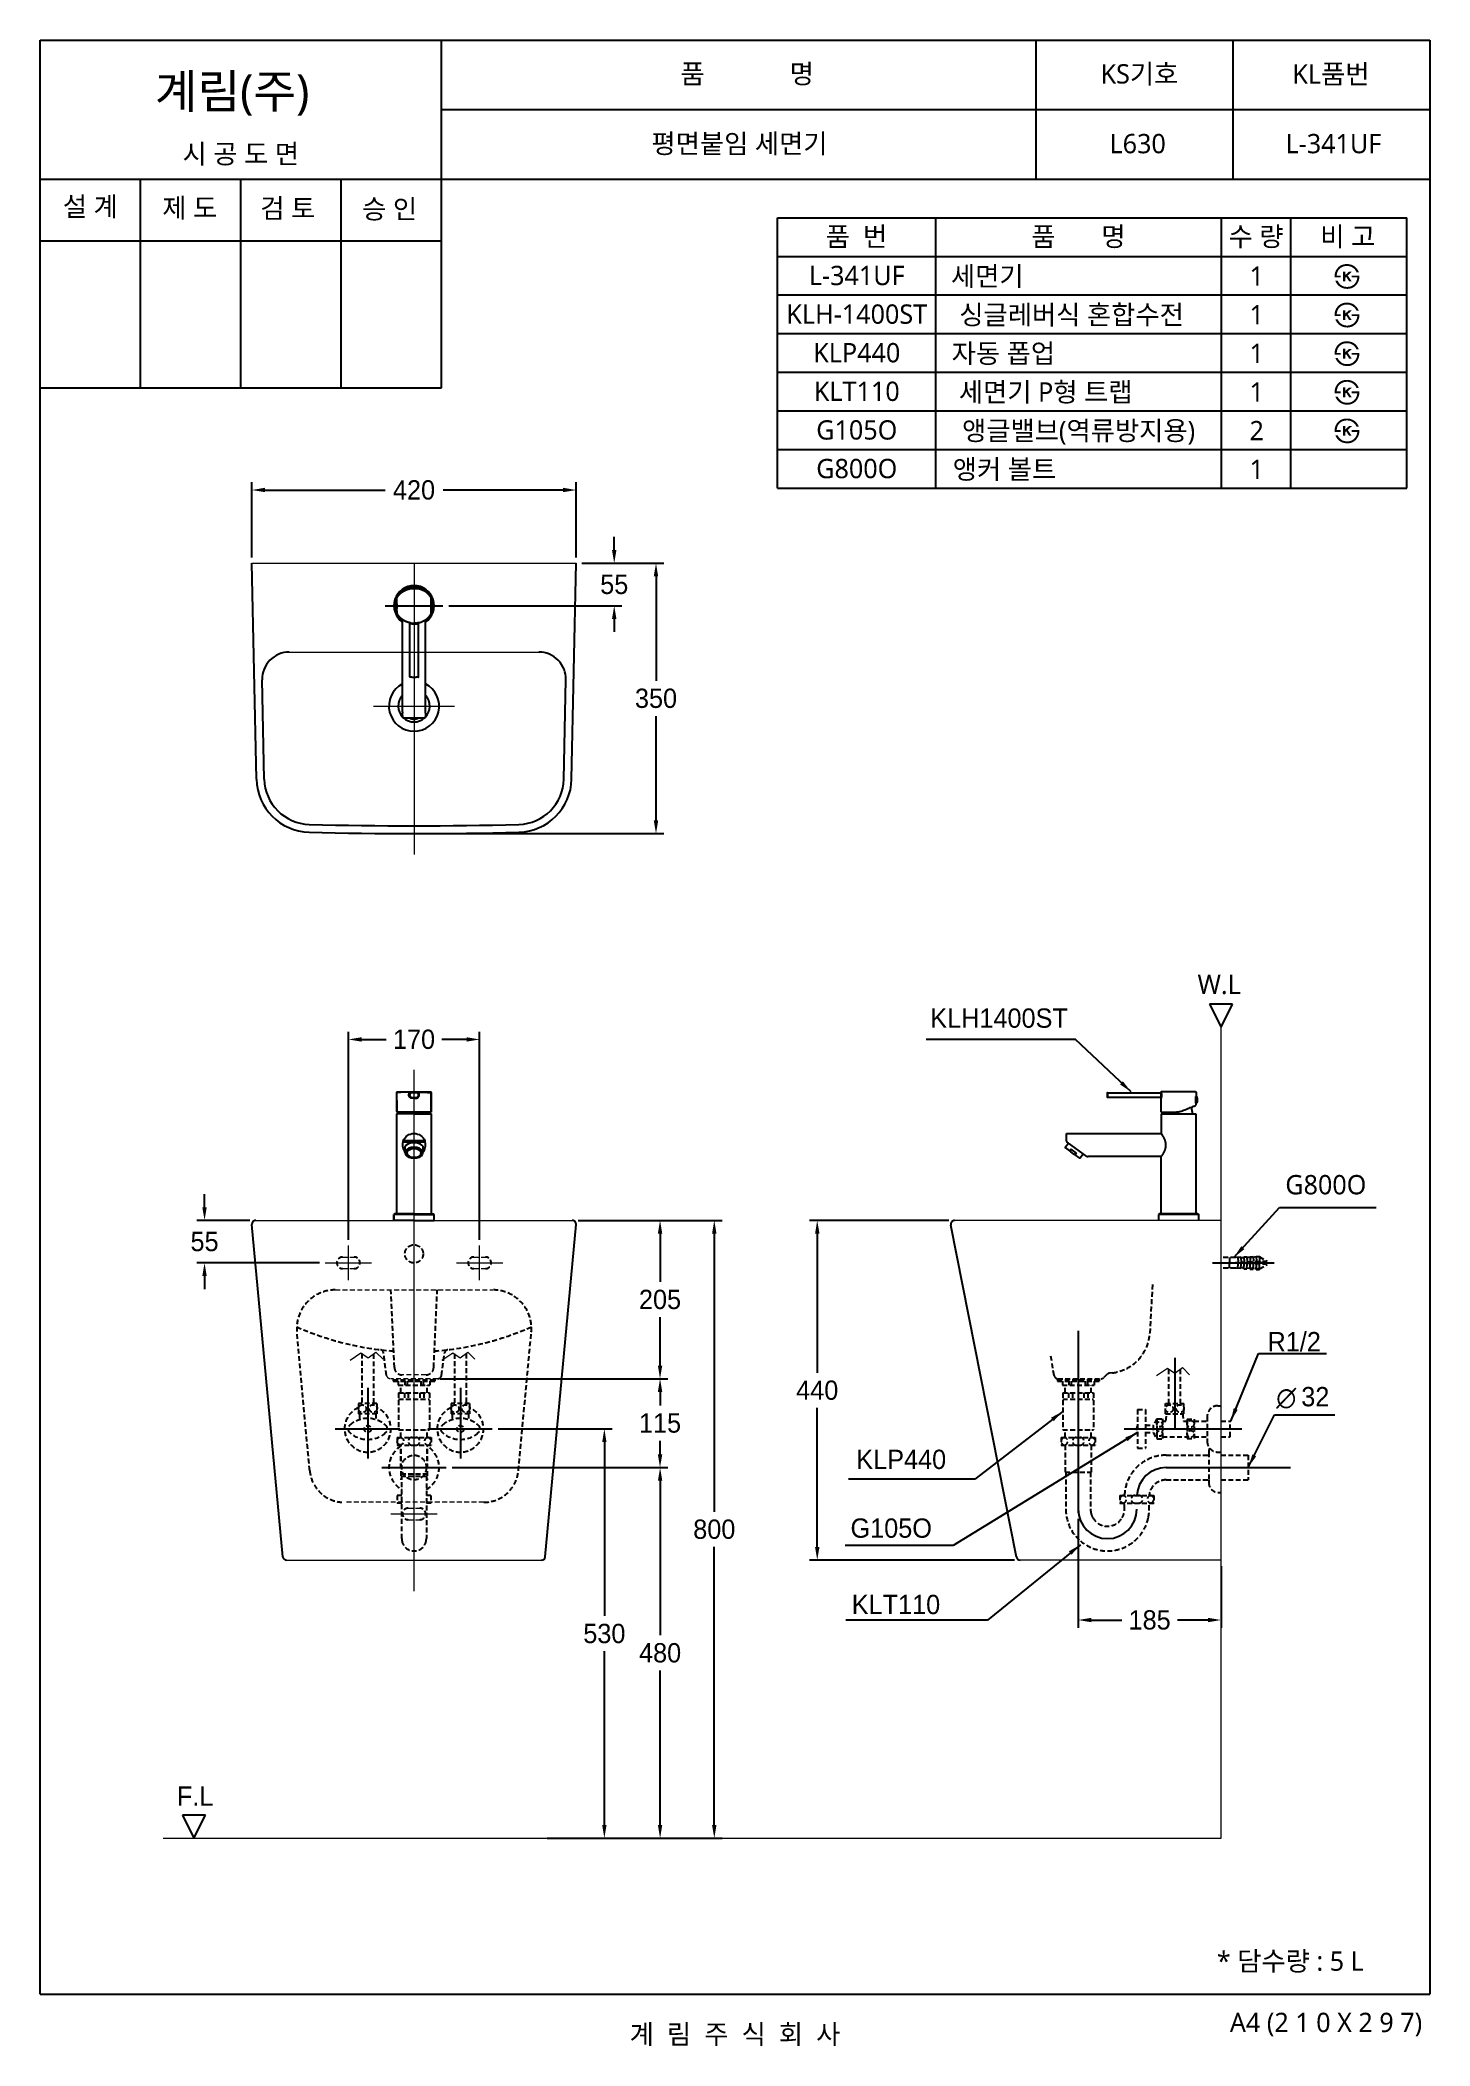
# Model space of a CAD drawing. Header units: millimetres. Extents: x 0 to 1800, y -67 to 2530.
import ezdxf
from ezdxf.enums import TextEntityAlignment as Align
from ezdxf.lldxf.tags import DXFTag

# ---------------------------------------------------------------- set-up
doc = ezdxf.new("R2010")
doc.units = ezdxf.units.MM
doc.linetypes.add('DASHED2', pattern=[9.525, 6.35, -3.175])
doc.layers.get('Defpoints').update_dxf_attribs({"color": 1})
for name, color, linetype in [('TEXT', 7, 'Continuous'), ('내부선 및 부속', 4, 'Continuous'), ('도각라인', 7, 'Continuous'), ('외형선', 3, 'Continuous'), ('점선', 6, 'DASHED2'), ('중심선', 1, 'DASHED'), ('치수선', 7, 'Continuous')]:
    doc.layers.add(name, color=color, linetype=linetype)
doc.styles.add('140911', font='HBATANG.TTF')
doc.styles.add('____', font='')
doc.styles.add('맑은고딕_치수', font='malgun.ttf', dxfattribs={"height": 25})
doc.styles.add('맑은고딕_통일', font='malgun.ttf', dxfattribs={"height": 25})
doc.styles.add('타이틀', font='H2GTRM.TTF', dxfattribs={"height": 25})
doc.styles.get('____').set_extended_font_data('굴림')
tags = doc.linetypes.add('DASHDOT', pattern=[70, 31, -13, 13, -13]).pattern_tags.tags
tags[10:11] = [DXFTag(74, 4), DXFTag(75, 0), DXFTag(340, '0'), DXFTag(46, 0.0), DXFTag(50, 0.0), DXFTag(44, 0.0), DXFTag(45, 0.0)]
tags[8:9] = [DXFTag(74, 4), DXFTag(75, 0), DXFTag(340, '0'), DXFTag(46, 0.0), DXFTag(50, 0.0), DXFTag(44, 0.0), DXFTag(45, 0.0)]
tags[6:7] = [DXFTag(74, 4), DXFTag(75, 0), DXFTag(340, '0'), DXFTag(46, 0.0), DXFTag(50, 0.0), DXFTag(44, 0.0), DXFTag(45, 0.0)]
tags[4:5] = [DXFTag(74, 4), DXFTag(75, 0), DXFTag(340, '0'), DXFTag(46, 0.0), DXFTag(50, 0.0), DXFTag(44, 0.0), DXFTag(45, 0.0)]
tags = doc.linetypes.add('DASHED', pattern=[25.72, 12.86, -12.86]).pattern_tags.tags
tags[6:7] = [DXFTag(74, 4), DXFTag(75, 0), DXFTag(340, '0'), DXFTag(46, 0.0), DXFTag(50, 0.0), DXFTag(44, 0.0), DXFTag(45, 0.0)]
tags[4:5] = [DXFTag(74, 4), DXFTag(75, 0), DXFTag(340, '0'), DXFTag(46, 0.0), DXFTag(50, 0.0), DXFTag(44, 0.0), DXFTag(45, 0.0)]
doc.dimstyles.new('MSADIM', dxfattribs={"dimtxt": 33, "dimasz": 17, "dimexe": 10, "dimexo": 7.5, "dimgap": 10, "dimtad": 0, "dimtih": 1, "dimtoh": 1, "dimdec": 0, "dimzin": 1, "dimdsep": 46, "dimtxsty": '____', "dimcen": 11.25, "dimadec": 0, "dimazin": 0, "dimtfac": 1, "dimtdec": 0, "dimtix": 1, "dimtmove": 0, "dimatfit": 3, "dimfxl": 0, "dimtolj": 1, "dimtzin": 1, "dimarcsym": 0})

msp = doc.modelspace()

# ---------------------------------------------------------------- texts
at = {"layer": 'TEXT', "style": '맑은고딕_통일'}
for s, p in [('품             명', (915.7, 2486.4)), ('KS기호', (1423.8, 2486.3)), ('KL품번', (1671.8, 2486.1)), ('시 공 도 면', (259.9, 2382.7)), ('평면붙임 세면기', (905.8, 2396)), ('L630', (1421.5, 2396)), ('L-341UF', (1675.1, 2396)), ('설 계', (65, 2314.6)), ('제 도', (193.8, 2312.9)), ('검 토', (320.8, 2312.3)), ('승 인', (452.7, 2311.4)), ('품  번', (1057.3, 2275.7)), ('품       명', (1344.8, 2275.7)), ('수 량', (1574.8, 2275.7)), ('비 고', (1693.6, 2275.7)), ('L-341UF', (1057.7, 2225.3)), ('세면기', (1226.7, 2224.4)), ('1', (1575.7, 2224.4)), ('KLH-1400ST', (1057.7, 2175.3)), ('싱글레버식 혼합수전', (1335.9, 2174.4)), ('1', (1575.7, 2174.4)), ('KLP440', (1057.7, 2125.3)), ('자동 폽업', (1247.6, 2124.4)), ('1', (1575.7, 2124.4)), ('KLT110', (1057.7, 2075.3)), ('세면기 P형 트랩', (1302.4, 2074.4)), ('1', (1575.7, 2074.4)), ('G105O', (1057.7, 2025.3)), ('앵글밸브(역류방지용)', (1345, 2024.4)), ('2', (1575.7, 2024.4)), ('G800O', (1057.7, 1975.3)), ('앵커 볼트', (1249, 1974.4)), ('1', (1575.7, 1974.4)), ('* 담수량 : 5 L', (1619.2, 42.9)), ('계  림  주  식  회  사', (900, -51.7))]:
    msp.add_text(s, height=25, dxfattribs=at).set_placement(p, align=Align.MIDDLE_CENTER)
msp.add_text('계림(주)', height=44, dxfattribs=at).set_placement((148.7, 2441.8))
at = {"layer": 'TEXT'}
for s, style, p in [('W.L', '맑은고딕_통일', (1527.1, 1307.2)), ('F.L', '타이틀', (200.8, 256.5))]:
    msp.add_text(s, height=25, dxfattribs=dict(at, style=style)).set_placement(p, align=Align.MIDDLE)
at = {"layer": 'TEXT', "style": '맑은고딕_통일'}
msp.add_text('A4 (2 1 0 X 2 9 7)', height=25, dxfattribs=at).set_placement((1790, -36.5), align=Align.MIDDLE_RIGHT)
at = {"layer": 'TEXT', "char_height": 25, "width": 380.447, "attachment_point": 1, "line_spacing_factor": 0.963855, "style": '타이틀'}
for s, insert in [('\\A1;KLH1400ST', (1152.9, 1276.3)), ('\\A1;KLP440', (1057.1, 705)), ('\\A1;G105O', (1049.6, 616)), ('\\A1;KLT110', (1051.2, 517.1))]:
    msp.add_mtext(s, dxfattribs=dict(at, insert=insert))
at = {"layer": '치수선'}
for s, style, p in [('∅', '140911', (1601, 759.7)), ('32', '타이틀', (1633.4, 761.2))]:
    msp.add_text(s, height=25, dxfattribs=dict(at, style=style)).set_placement(p)
at = {"layer": '치수선', "char_height": 25, "width": 380.447, "attachment_point": 1, "line_spacing_factor": 0.963855}
for s, insert, style in [('\\A1;G800O', (1612.7, 1060.6), '맑은고딕_치수'), ('\\A1;R1/2', (1589.7, 857.4), '타이틀')]:
    msp.add_mtext(s, dxfattribs=dict(at, insert=insert, style=style))

# ---------------------------------------------------------------- blocks, each defined once
blk = doc.blocks.new('*D1')
at = {"color": 0, "lineweight": -2}
for p, q in [((701.8, 1852.7), (807.7, 1852.7)), ((797.7, 1835.7), (797.7, 1700.5)), ((797.7, 1519.7), (797.7, 1654.9)), ((491.8, 1502.7), (807.7, 1502.7))]:
    blk.add_line(p, q, dxfattribs=at)
at = {"color": 0}
for points in [[(794.8, 1835.7), (800.5, 1835.7), (797.7, 1852.7)], [(794.8, 1519.7), (800.5, 1519.7), (797.7, 1502.7)]]:
    blk.add_solid(points, dxfattribs=at)
at = {"layer": 'Defpoints', "color": 0}
for p in [(694.3, 1852.7), (797.7, 1852.7), (484.3, 1502.7)]:
    blk.add_point(p, dxfattribs=at)
at = {"color": 0, "insert": (797.7, 1677.7), "char_height": 25, "attachment_point": 5, "style": '____'}
blk.add_mtext('\\A1;350', dxfattribs=at)
blk = doc.blocks.new('*D2')
at = {"color": 0, "lineweight": -2}
for p, q in [((274.3, 1860.2), (274.3, 1957.5)), ((694.3, 1860.2), (694.3, 1957.5)), ((291.3, 1947.5), (446.7, 1947.5)), ((677.3, 1947.5), (522, 1947.5))]:
    blk.add_line(p, q, dxfattribs=at)
at = {"color": 0}
for points in [[(291.3, 1950.4), (291.3, 1944.7), (274.3, 1947.5)], [(677.3, 1950.4), (677.3, 1944.7), (694.3, 1947.5)]]:
    blk.add_solid(points, dxfattribs=at)
at = {"layer": 'Defpoints', "color": 0}
for p in [(694.3, 1947.5), (274.3, 1852.7), (694.3, 1852.7)]:
    blk.add_point(p, dxfattribs=at)
at = {"color": 0, "insert": (484.3, 1947.5), "char_height": 25, "attachment_point": 5, "style": '____'}
blk.add_mtext('\\A1;420', dxfattribs=at)
blk = doc.blocks.new('*D3')
at = {"color": 0, "lineweight": -2}
for p, q in [((743.6, 1869.7), (743.6, 1886.7)), ((701.8, 1852.7), (753.6, 1852.7)), ((529.3, 1797.7), (753.6, 1797.7)), ((743.6, 1780.7), (743.6, 1763.7))]:
    blk.add_line(p, q, dxfattribs=at)
at = {"color": 0}
for points in [[(740.7, 1869.7), (746.4, 1869.7), (743.6, 1852.7)], [(740.7, 1780.7), (746.4, 1780.7), (743.6, 1797.7)]]:
    blk.add_solid(points, dxfattribs=at)
at = {"layer": 'Defpoints', "color": 0}
for p in [(694.3, 1852.7), (743.6, 1852.7), (521.8, 1797.7)]:
    blk.add_point(p, dxfattribs=at)
at = {"color": 0, "insert": (743.6, 1825.2), "char_height": 25, "attachment_point": 5, "style": '____'}
blk.add_mtext('\\A1;55', dxfattribs=at)
blk = doc.blocks.new('*D4')
at = {"color": 0, "lineweight": -2}
for p, q in [((1344.5, 615.4), (1344.5, 474.5)), ((1529.5, 554.4), (1529.5, 474.5)), ((1361.5, 484.5), (1401, 484.5)), ((1512.5, 484.5), (1472.9, 484.5))]:
    blk.add_line(p, q, dxfattribs=at)
at = {"color": 0}
for points in [[(1361.5, 487.3), (1361.5, 481.6), (1344.5, 484.5)], [(1512.5, 487.3), (1512.5, 481.6), (1529.5, 484.5)]]:
    blk.add_solid(points, dxfattribs=at)
at = {"layer": 'Defpoints', "color": 0}
for p in [(1344.5, 622.9), (1529.5, 561.9), (1529.5, 484.5)]:
    blk.add_point(p, dxfattribs=at)
at = {"color": 0, "insert": (1437, 484.5), "char_height": 25, "attachment_point": 5, "style": '____'}
blk.add_mtext('\\A1;185', dxfattribs=at)
blk = doc.blocks.new('*D5')
at = {"color": 0, "lineweight": -2}
for p, q in [((399.3, 976.9), (399.3, 1246.2)), ((416.3, 1236.2), (448.4, 1236.2)), ((552.3, 1236.2), (520.3, 1236.2)), ((569.3, 976.9), (569.3, 1246.2))]:
    blk.add_line(p, q, dxfattribs=at)
at = {"color": 0}
for points in [[(416.3, 1239), (416.3, 1233.3), (399.3, 1236.2)], [(552.3, 1239), (552.3, 1233.3), (569.3, 1236.2)]]:
    blk.add_solid(points, dxfattribs=at)
at = {"layer": 'Defpoints', "color": 0}
for p in [(399.3, 1236.2), (399.3, 969.4), (569.3, 969.4)]:
    blk.add_point(p, dxfattribs=at)
at = {"color": 0, "insert": (484.3, 1236.2), "char_height": 25, "attachment_point": 5, "style": '____'}
blk.add_mtext('\\A1;170', dxfattribs=at)
blk = doc.blocks.new('*D6')
at = {"color": 0, "lineweight": -2}
for p, q in [((213, 1018.9), (213, 1035.9)), ((271.8, 1001.9), (203, 1001.9)), ((361.8, 946.9), (203, 946.9)), ((213, 929.9), (213, 912.9))]:
    blk.add_line(p, q, dxfattribs=at)
at = {"color": 0}
for points in [[(210.1, 1018.9), (215.8, 1018.9), (213, 1001.9)], [(210.1, 929.9), (215.8, 929.9), (213, 946.9)]]:
    blk.add_solid(points, dxfattribs=at)
at = {"layer": 'Defpoints', "color": 0}
for p in [(213, 1001.9), (279.3, 1001.9), (369.3, 946.9)]:
    blk.add_point(p, dxfattribs=at)
at = {"color": 0, "insert": (213, 974.4), "char_height": 25, "attachment_point": 5, "style": '____'}
blk.add_mtext('\\A1;55', dxfattribs=at)
blk = doc.blocks.new('*D7')
at = {"color": 0, "lineweight": -2}
for p, q in [((696.8, 1001.9), (812.9, 1001.9)), ((802.9, 984.9), (802.9, 922.2)), ((802.9, 813.9), (802.9, 876.6)), ((522.5, 796.9), (812.9, 796.9))]:
    blk.add_line(p, q, dxfattribs=at)
at = {"color": 0}
for points in [[(800.1, 984.9), (805.8, 984.9), (802.9, 1001.9)], [(800.1, 813.9), (805.8, 813.9), (802.9, 796.9)]]:
    blk.add_solid(points, dxfattribs=at)
at = {"layer": 'Defpoints', "color": 0}
for p in [(689.3, 1001.9), (515, 796.9), (802.9, 796.9)]:
    blk.add_point(p, dxfattribs=at)
at = {"color": 0, "insert": (802.9, 899.4), "char_height": 25, "attachment_point": 5, "style": '____'}
blk.add_mtext('\\A1;205', dxfattribs=at)
blk = doc.blocks.new('*D8')
at = {"color": 0, "lineweight": -2}
for p, q in [((696.8, 1001.9), (883.2, 1001.9)), ((873.2, 984.9), (873.2, 624.7)), ((873.2, 218.9), (873.2, 579.1)), ((656.8, 201.9), (883.2, 201.9))]:
    blk.add_line(p, q, dxfattribs=at)
at = {"color": 0}
for points in [[(870.3, 984.9), (876, 984.9), (873.2, 1001.9)], [(870.3, 218.9), (876, 218.9), (873.2, 201.9)]]:
    blk.add_solid(points, dxfattribs=at)
at = {"layer": 'Defpoints', "color": 0}
for p in [(689.3, 1001.9), (873.2, 1001.9), (649.3, 201.9)]:
    blk.add_point(p, dxfattribs=at)
at = {"color": 0, "insert": (873.2, 601.9), "char_height": 25, "attachment_point": 5, "style": '____'}
blk.add_mtext('\\A1;800', dxfattribs=at)
blk = doc.blocks.new('*D9')
at = {"color": 0, "lineweight": -2}
for p, q in [((518.3, 796.9), (812.9, 796.9)), ((802.9, 779.9), (802.9, 762.2)), ((802.9, 698.9), (802.9, 716.5)), ((533.6, 681.9), (812.9, 681.9))]:
    blk.add_line(p, q, dxfattribs=at)
at = {"color": 0}
for points in [[(800.1, 779.9), (805.8, 779.9), (802.9, 796.9)], [(800.1, 698.9), (805.8, 698.9), (802.9, 681.9)]]:
    blk.add_solid(points, dxfattribs=at)
at = {"layer": 'Defpoints', "color": 0}
for p in [(510.8, 796.9), (526.1, 681.9), (802.9, 681.9)]:
    blk.add_point(p, dxfattribs=at)
at = {"color": 0, "insert": (802.9, 739.4), "char_height": 25, "attachment_point": 5, "style": '____'}
blk.add_mtext('\\A1;115', dxfattribs=at)
blk = doc.blocks.new('*D10')
at = {"color": 0, "lineweight": -2}
for p, q in [((533.6, 681.9), (813, 681.9)), ((803, 664.9), (803, 464.7)), ((803, 218.9), (803, 419.1)), ((680, 201.9), (813, 201.9))]:
    blk.add_line(p, q, dxfattribs=at)
at = {"color": 0}
for points in [[(800.2, 664.9), (805.8, 664.9), (803, 681.9)], [(800.2, 218.9), (805.8, 218.9), (803, 201.9)]]:
    blk.add_solid(points, dxfattribs=at)
at = {"layer": 'Defpoints', "color": 0}
for p in [(526.1, 681.9), (672.5, 201.9), (803, 201.9)]:
    blk.add_point(p, dxfattribs=at)
at = {"color": 0, "insert": (803, 441.9), "char_height": 25, "attachment_point": 5, "style": '____'}
blk.add_mtext('\\A1;480', dxfattribs=at)
blk = doc.blocks.new('*D11')
at = {"color": 0, "lineweight": -2}
for p, q in [((593.2, 731.9), (740.8, 731.9)), ((730.8, 714.9), (730.8, 489.7)), ((730.8, 218.9), (730.8, 444.1)), ((680, 201.9), (740.8, 201.9))]:
    blk.add_line(p, q, dxfattribs=at)
at = {"color": 0}
for points in [[(728, 714.9), (733.6, 714.9), (730.8, 731.9)], [(728, 218.9), (733.6, 218.9), (730.8, 201.9)]]:
    blk.add_solid(points, dxfattribs=at)
at = {"layer": 'Defpoints', "color": 0}
for p in [(585.7, 731.9), (672.5, 201.9), (730.8, 201.9)]:
    blk.add_point(p, dxfattribs=at)
at = {"color": 0, "insert": (730.8, 466.9), "char_height": 25, "attachment_point": 5, "style": '____'}
blk.add_mtext('\\A1;530', dxfattribs=at)
blk = doc.blocks.new('*D12')
at = {"color": 0, "lineweight": -2}
for p, q in [((1177, 1001.9), (996.5, 1001.9)), ((1006.5, 984.9), (1006.5, 804.7)), ((1006.5, 578.9), (1006.5, 759.1)), ((1262, 561.9), (996.5, 561.9))]:
    blk.add_line(p, q, dxfattribs=at)
at = {"color": 0}
for points in [[(1003.7, 984.9), (1009.4, 984.9), (1006.5, 1001.9)], [(1003.7, 578.9), (1009.4, 578.9), (1006.5, 561.9)]]:
    blk.add_solid(points, dxfattribs=at)
at = {"layer": 'Defpoints', "color": 0}
for p in [(1006.5, 1001.9), (1184.5, 1001.9), (1269.5, 561.9)]:
    blk.add_point(p, dxfattribs=at)
at = {"color": 0, "insert": (1006.5, 781.9), "char_height": 25, "attachment_point": 5, "style": '____'}
blk.add_mtext('\\A1;440', dxfattribs=at)

# ---------------------------------------------------------------- dimensions: what is measured, and where the dimension line sits
for base, p1, p2, picture, middle in [((694.3, 1947.5), (274.3, 1852.7), (694.3, 1852.7), '*D2', (484.3, 1947.5)), ((399.3, 1236.2), (569.3, 969.4), (399.3, 969.4), '*D5', (484.3, 1236.2)), ((1529.5, 484.5), (1344.5, 622.9), (1529.5, 561.9), '*D4', (1437, 484.5))]:
    dim = msp.add_linear_dim(base=base, p1=p1, p2=p2, dimstyle='MSADIM', override={"dimtxt": 25, "dimtofl": 0})
    dim.commit()
    dim.dimension.update_dxf_attribs({"geometry": picture, "text_midpoint": middle})
for base, p1, p2, picture, middle in [((743.6, 1852.7), (521.8, 1797.7), (694.3, 1852.7), '*D3', (743.6, 1825.2)), ((797.7, 1852.7), (484.3, 1502.7), (694.3, 1852.7), '*D1', (797.7, 1677.7)), ((213, 1001.9), (369.3, 946.9), (279.3, 1001.9), '*D6', (213, 974.4)), ((802.9, 796.9), (689.3, 1001.9), (515, 796.9), '*D7', (802.9, 899.4)), ((873.2, 1001.9), (649.3, 201.9), (689.3, 1001.9), '*D8', (873.2, 601.9)), ((1006.5, 1001.9), (1269.5, 561.9), (1184.5, 1001.9), '*D12', (1006.5, 781.9)), ((802.9, 681.9), (510.8, 796.9), (526.1, 681.9), '*D9', (802.9, 739.4)), ((730.8, 201.9), (585.7, 731.9), (672.5, 201.9), '*D11', (730.8, 466.9)), ((803, 201.9), (526.1, 681.9), (672.5, 201.9), '*D10', (803, 441.9))]:
    dim = msp.add_linear_dim(base=base, p1=p1, p2=p2, angle=90, dimstyle='MSADIM', override={"dimtxt": 25, "dimtofl": 0})
    dim.commit()
    dim.dimension.update_dxf_attribs({"geometry": picture, "text_midpoint": middle})

# ---------------------------------------------------------------- hatches: boundary and pattern name
at = {"layer": 'TEXT'}
for points in [[(1676.6, 2222.8), (1676.6, 2223.2), (1676.6, 2223.6), (1676.5, 2224), (1676.6, 2224.4), (1676.6, 2224.8), (1676.6, 2225.2), (1676.6, 2225.6), (1676.7, 2226), (1676.7, 2226.4), (1676.8, 2226.8), (1676.8, 2227.2), (1676.9, 2227.6), (1677, 2228), (1677.1, 2228.4), (1677.2, 2228.8), (1677.3, 2229.1), (1677.4, 2229.5), (1677.5, 2229.9), (1677.7, 2230.3), (1677.8, 2230.6), (1678, 2231), (1678.1, 2231.4), (1678.3, 2231.7), (1678.5, 2232.1), (1678.7, 2232.4), (1678.9, 2232.7), (1679.1, 2233.1), (1679.3, 2233.4), (1679.5, 2233.7), (1679.7, 2234), (1680, 2234.3), (1680.5, 2234.9), (1680.8, 2235.2), (1681, 2235.5), (1681.3, 2235.8), (1681.6, 2236.1), (1681.9, 2236.4), (1682.2, 2236.6), (1682.5, 2236.9), (1682.8, 2237.1), (1683.2, 2237.4), (1683.5, 2237.6), (1683.8, 2237.8), (1684.2, 2238), (1684.5, 2238.2), (1684.9, 2238.4), (1685.2, 2238.6), (1685.7, 2238.7), (1686.1, 2238.9), (1686.5, 2239.1), (1686.9, 2239.2), (1687.3, 2239.4), (1687.8, 2239.5), (1688.2, 2239.6), (1688.6, 2239.7), (1689.1, 2239.8), (1689.5, 2239.9), (1690, 2239.9), (1690.5, 2240), (1691, 2240), (1691.4, 2240.1), (1691.9, 2240.1), (1692.4, 2240.1), (1693.2, 2240.1), (1693.6, 2240.1), (1693.9, 2240), (1694.3, 2240), (1694.7, 2240), (1695, 2239.9), (1695.4, 2239.9), (1695.7, 2239.8), (1696.1, 2239.7), (1696.4, 2239.7), (1696.8, 2239.6), (1697.1, 2239.5), (1697.4, 2239.4), (1697.8, 2239.3), (1698.1, 2239.2), (1698.4, 2239.1), (1698.7, 2239), (1699, 2238.9), (1699.4, 2238.7), (1699.7, 2238.6), (1700, 2238.5), (1700.3, 2238.3), (1700.6, 2238.2), (1700.8, 2238), (1701.1, 2237.8), (1701.4, 2237.7), (1701.7, 2237.5), (1702, 2237.3), (1702.2, 2237.1), (1702.5, 2236.9), (1702.8, 2236.7), (1703.2, 2236.4), (1703.6, 2236), (1704, 2235.6), (1704.4, 2235.2), (1704.8, 2234.8), (1705.1, 2234.4), (1705.5, 2234), (1705.8, 2233.6), (1706.1, 2233.1), (1706.4, 2232.6), (1706.7, 2232.2), (1707, 2231.7), (1707.3, 2231.1), (1707.5, 2230.6), (1707.8, 2230.1), (1708, 2229.5), (1708, 2229.5), (1704.9, 2229.5), (1704.9, 2229.5), (1704.8, 2229.7), (1704.8, 2229.9), (1704.7, 2230.1), (1704.6, 2230.2), (1704.6, 2230.4), (1704.5, 2230.6), (1704.4, 2230.7), (1704.3, 2230.9), (1704.2, 2231.1), (1704.1, 2231.2), (1704, 2231.4), (1703.9, 2231.6), (1703.8, 2231.7), (1703.7, 2231.9), (1703.6, 2232.1), (1703.5, 2232.2), (1703.3, 2232.4), (1703.2, 2232.6), (1702.9, 2232.9), (1702.7, 2233.2), (1702.4, 2233.5), (1702.1, 2233.8), (1701.7, 2234.1), (1701.4, 2234.4), (1701, 2234.7), (1700.8, 2234.9), (1700.6, 2235.1), (1700.3, 2235.2), (1700.1, 2235.4), (1699.9, 2235.5), (1699.6, 2235.7), (1699.4, 2235.8), (1699.1, 2236), (1698.9, 2236.1), (1698.6, 2236.2), (1698.4, 2236.4), (1698.1, 2236.5), (1697.9, 2236.6), (1697.6, 2236.7), (1697.4, 2236.8), (1697.1, 2236.9), (1696.8, 2237), (1696.6, 2237), (1696.3, 2237.1), (1696.1, 2237.2), (1695.8, 2237.3), (1695.5, 2237.3), (1695.2, 2237.4), (1695, 2237.4), (1694.7, 2237.5), (1694.4, 2237.5), (1694.1, 2237.5), (1693.8, 2237.6), (1693.6, 2237.6), (1693.3, 2237.6), (1693, 2237.6), (1692.7, 2237.6), (1692.3, 2237.6), (1692, 2237.6), (1691.7, 2237.6), (1691.3, 2237.5), (1691, 2237.5), (1690.7, 2237.5), (1690.3, 2237.4), (1690, 2237.4), (1689.7, 2237.3), (1689.4, 2237.3), (1689.1, 2237.2), (1688.8, 2237.1), (1688.5, 2237), (1688.2, 2237), (1687.9, 2236.9), (1687.6, 2236.8), (1687.3, 2236.7), (1687, 2236.5), (1686.7, 2236.4), (1686.5, 2236.3), (1686.2, 2236.2), (1685.9, 2236), (1685.6, 2235.9), (1685.4, 2235.7), (1685.1, 2235.6), (1684.9, 2235.4), (1684.6, 2235.2), (1684.4, 2235), (1684.1, 2234.9), (1683.9, 2234.7), (1683.7, 2234.5), (1683.4, 2234.3), (1683.2, 2234), (1683, 2233.8), (1682.7, 2233.6), (1682.5, 2233.4), (1682.3, 2233.1), (1682.1, 2232.9), (1681.9, 2232.6), (1681.7, 2232.4), (1681.6, 2232.1), (1681.4, 2231.9), (1681.2, 2231.6), (1681.1, 2231.4), (1680.9, 2231.1), (1680.8, 2230.8), (1680.6, 2230.5), (1680.5, 2230.3), (1680.4, 2230), (1680.3, 2229.7), (1680.2, 2229.4), (1680, 2229.1), (1680, 2228.8), (1679.9, 2228.5), (1679.8, 2228.2), (1679.7, 2227.8), (1679.6, 2227.5), (1679.6, 2227.2), (1679.5, 2226.9), (1679.5, 2226.5), (1679.4, 2226.2), (1679.4, 2225.8), (1679.4, 2225.5), (1679.3, 2225.1), (1679.3, 2225.1), (1684.5, 2225.1), (1684.5, 2225.1), (1684.5, 2225.1), (1684.5, 2222.8), (1684.5, 2222.8), (1684.5, 2222.8), (1676.6, 2222.8)], [(1708.7, 2225.1), (1708.8, 2224.7), (1708.7, 2224.3), (1708.7, 2223.8), (1708.7, 2223.4), (1708.7, 2223), (1708.6, 2222.5), (1708.6, 2222.1), (1708.5, 2221.7), (1708.5, 2221.3), (1708.4, 2220.9), (1708.3, 2220.4), (1708.2, 2220), (1708.1, 2219.6), (1708, 2219.2), (1707.8, 2218.8), (1707.7, 2218.4), (1707.6, 2218), (1707.4, 2217.6), (1707.3, 2217.3), (1707.1, 2216.9), (1706.9, 2216.5), (1706.7, 2216.2), (1706.6, 2215.8), (1706.4, 2215.5), (1706.2, 2215.1), (1705.9, 2214.8), (1705.7, 2214.5), (1705.5, 2214.2), (1705.3, 2213.8), (1705, 2213.5), (1704.8, 2213.2), (1704.5, 2212.9), (1704.2, 2212.6), (1704, 2212.4), (1703.7, 2212.1), (1703.4, 2211.8), (1703.1, 2211.6), (1702.8, 2211.3), (1702.5, 2211.1), (1702.2, 2210.8), (1701.9, 2210.6), (1701.6, 2210.4), (1701.2, 2210.2), (1700.9, 2210), (1700.6, 2209.8), (1700.2, 2209.6), (1699.9, 2209.4), (1699.5, 2209.3), (1699.2, 2209.1), (1698.8, 2209), (1698.4, 2208.8), (1698, 2208.7), (1697.7, 2208.6), (1697.3, 2208.5), (1696.9, 2208.4), (1696.5, 2208.3), (1696.1, 2208.2), (1695.7, 2208.1), (1695.3, 2208.1), (1694.9, 2208), (1694.5, 2208), (1694.1, 2208), (1693.7, 2207.9), (1693.3, 2207.9), (1692.6, 2207.9), (1692, 2208), (1691.3, 2208), (1690.7, 2208.1), (1690.1, 2208.2), (1689.8, 2208.2), (1689.5, 2208.3), (1689.2, 2208.3), (1688.9, 2208.4), (1688.6, 2208.5), (1688.3, 2208.6), (1688, 2208.6), (1687.7, 2208.7), (1687.4, 2208.8), (1687.1, 2208.9), (1686.8, 2209), (1686.6, 2209.1), (1686.3, 2209.2), (1686, 2209.4), (1685.7, 2209.5), (1685.5, 2209.6), (1685.2, 2209.7), (1684.9, 2209.9), (1684.7, 2210), (1684.4, 2210.2), (1684.1, 2210.3), (1683.6, 2210.7), (1683.4, 2210.8), (1683.1, 2211), (1682.8, 2211.2), (1682.6, 2211.4), (1682.4, 2211.6), (1682.1, 2211.8), (1681.9, 2212), (1681.6, 2212.2), (1681.4, 2212.5), (1681.2, 2212.7), (1681, 2212.9), (1680.8, 2213.1), (1680.5, 2213.4), (1680.3, 2213.6), (1680.1, 2213.9), (1679.9, 2214.1), (1679.7, 2214.4), (1679.6, 2214.6), (1679.4, 2214.9), (1679.2, 2215.2), (1679, 2215.5), (1678.8, 2215.7), (1678.7, 2216), (1678.5, 2216.3), (1678.3, 2216.6), (1678.2, 2216.9), (1678, 2217.2), (1677.8, 2217.8), (1677.5, 2218.5), (1677.5, 2218.5), (1680.4, 2218.5), (1680.4, 2218.5), (1680.7, 2218.1), (1680.9, 2217.6), (1681.1, 2217.2), (1681.4, 2216.9), (1681.6, 2216.5), (1681.9, 2216.1), (1682.1, 2215.8), (1682.4, 2215.4), (1682.7, 2215.1), (1682.9, 2214.8), (1683.2, 2214.5), (1683.5, 2214.2), (1683.8, 2213.9), (1684.1, 2213.6), (1684.4, 2213.3), (1684.7, 2213.1), (1684.9, 2212.9), (1685.2, 2212.7), (1685.4, 2212.6), (1685.6, 2212.4), (1685.9, 2212.3), (1686.1, 2212.1), (1686.3, 2212), (1686.6, 2211.9), (1686.8, 2211.7), (1687.1, 2211.6), (1687.3, 2211.5), (1687.6, 2211.4), (1687.9, 2211.3), (1688.1, 2211.2), (1688.4, 2211.1), (1688.7, 2211), (1688.9, 2211), (1689.2, 2210.9), (1689.5, 2210.8), (1689.8, 2210.8), (1690, 2210.7), (1690.3, 2210.7), (1690.6, 2210.6), (1690.9, 2210.6), (1691.2, 2210.6), (1691.5, 2210.5), (1691.8, 2210.5), (1692.1, 2210.5), (1692.4, 2210.5), (1692.7, 2210.5), (1693, 2210.5), (1693.9, 2210.5), (1694.1, 2210.6), (1694.4, 2210.6), (1694.7, 2210.6), (1694.9, 2210.6), (1695.2, 2210.7), (1695.5, 2210.7), (1695.7, 2210.8), (1696, 2210.8), (1696.3, 2210.9), (1696.5, 2210.9), (1696.8, 2211), (1697, 2211.1), (1697.3, 2211.2), (1697.5, 2211.2), (1697.8, 2211.3), (1698, 2211.4), (1698.3, 2211.5), (1698.5, 2211.6), (1698.8, 2211.8), (1699, 2211.9), (1699.2, 2212), (1699.5, 2212.1), (1699.7, 2212.3), (1699.9, 2212.4), (1700.2, 2212.6), (1700.4, 2212.7), (1700.6, 2212.9), (1700.9, 2213), (1701.1, 2213.2), (1701.3, 2213.4), (1701.6, 2213.6), (1701.8, 2213.8), (1702, 2214), (1702.3, 2214.3), (1702.5, 2214.5), (1702.7, 2214.8), (1702.9, 2215), (1703.2, 2215.3), (1703.3, 2215.5), (1703.5, 2215.8), (1703.7, 2216), (1703.9, 2216.3), (1704.1, 2216.6), (1704.2, 2216.9), (1704.4, 2217.2), (1704.5, 2217.4), (1704.7, 2217.7), (1704.8, 2218), (1704.9, 2218.3), (1705.1, 2218.7), (1705.2, 2219), (1705.3, 2219.3), (1705.4, 2219.6), (1705.5, 2220), (1705.6, 2220.3), (1705.6, 2220.6), (1705.7, 2221), (1705.8, 2221.3), (1705.8, 2221.7), (1705.9, 2222.1), (1705.9, 2222.4), (1705.9, 2222.8), (1705.9, 2222.8), (1698.5, 2222.8), (1698.5, 2222.8), (1698.5, 2222.8), (1698.5, 2225.1), (1698.5, 2225.1), (1698.5, 2225.1), (1708.7, 2225.1)], [(1690.3, 2225.8), (1695.1, 2230.2), (1699, 2230.2), (1693.6, 2225.2), (1698.7, 2217.7), (1695.3, 2217.7), (1691.7, 2223.4), (1690.3, 2222.2), (1690.3, 2217.7), (1687.4, 2217.7), (1687.4, 2230.3), (1690.3, 2230.3)], [(1676.6, 2172.8), (1676.6, 2173.2), (1676.6, 2173.6), (1676.5, 2174), (1676.6, 2174.4), (1676.6, 2174.8), (1676.6, 2175.2), (1676.6, 2175.6), (1676.7, 2176), (1676.7, 2176.4), (1676.8, 2176.8), (1676.8, 2177.2), (1676.9, 2177.6), (1677, 2178), (1677.1, 2178.4), (1677.2, 2178.8), (1677.3, 2179.1), (1677.4, 2179.5), (1677.5, 2179.9), (1677.7, 2180.3), (1677.8, 2180.6), (1678, 2181), (1678.1, 2181.4), (1678.3, 2181.7), (1678.5, 2182.1), (1678.7, 2182.4), (1678.9, 2182.7), (1679.1, 2183.1), (1679.3, 2183.4), (1679.5, 2183.7), (1679.7, 2184), (1680, 2184.3), (1680.5, 2184.9), (1680.8, 2185.2), (1681, 2185.5), (1681.3, 2185.8), (1681.6, 2186.1), (1681.9, 2186.4), (1682.2, 2186.6), (1682.5, 2186.9), (1682.8, 2187.1), (1683.2, 2187.4), (1683.5, 2187.6), (1683.8, 2187.8), (1684.2, 2188), (1684.5, 2188.2), (1684.9, 2188.4), (1685.2, 2188.6), (1685.7, 2188.7), (1686.1, 2188.9), (1686.5, 2189.1), (1686.9, 2189.2), (1687.3, 2189.4), (1687.8, 2189.5), (1688.2, 2189.6), (1688.6, 2189.7), (1689.1, 2189.8), (1689.5, 2189.9), (1690, 2189.9), (1690.5, 2190), (1691, 2190), (1691.4, 2190.1), (1691.9, 2190.1), (1692.4, 2190.1), (1693.2, 2190.1), (1693.6, 2190.1), (1693.9, 2190), (1694.3, 2190), (1694.7, 2190), (1695, 2189.9), (1695.4, 2189.9), (1695.7, 2189.8), (1696.1, 2189.7), (1696.4, 2189.7), (1696.8, 2189.6), (1697.1, 2189.5), (1697.4, 2189.4), (1697.8, 2189.3), (1698.1, 2189.2), (1698.4, 2189.1), (1698.7, 2189), (1699, 2188.9), (1699.4, 2188.7), (1699.7, 2188.6), (1700, 2188.5), (1700.3, 2188.3), (1700.6, 2188.2), (1700.8, 2188), (1701.1, 2187.8), (1701.4, 2187.7), (1701.7, 2187.5), (1702, 2187.3), (1702.2, 2187.1), (1702.5, 2186.9), (1702.8, 2186.7), (1703.2, 2186.4), (1703.6, 2186), (1704, 2185.6), (1704.4, 2185.2), (1704.8, 2184.8), (1705.1, 2184.4), (1705.5, 2184), (1705.8, 2183.6), (1706.1, 2183.1), (1706.4, 2182.6), (1706.7, 2182.2), (1707, 2181.7), (1707.3, 2181.1), (1707.5, 2180.6), (1707.8, 2180.1), (1708, 2179.5), (1708, 2179.5), (1704.9, 2179.5), (1704.9, 2179.5), (1704.8, 2179.7), (1704.8, 2179.9), (1704.7, 2180.1), (1704.6, 2180.2), (1704.6, 2180.4), (1704.5, 2180.6), (1704.4, 2180.7), (1704.3, 2180.9), (1704.2, 2181.1), (1704.1, 2181.2), (1704, 2181.4), (1703.9, 2181.6), (1703.8, 2181.7), (1703.7, 2181.9), (1703.6, 2182.1), (1703.5, 2182.2), (1703.3, 2182.4), (1703.2, 2182.6), (1702.9, 2182.9), (1702.7, 2183.2), (1702.4, 2183.5), (1702.1, 2183.8), (1701.7, 2184.1), (1701.4, 2184.4), (1701, 2184.7), (1700.8, 2184.9), (1700.6, 2185.1), (1700.3, 2185.2), (1700.1, 2185.4), (1699.9, 2185.5), (1699.6, 2185.7), (1699.4, 2185.8), (1699.1, 2186), (1698.9, 2186.1), (1698.6, 2186.2), (1698.4, 2186.4), (1698.1, 2186.5), (1697.9, 2186.6), (1697.6, 2186.7), (1697.4, 2186.8), (1697.1, 2186.9), (1696.8, 2187), (1696.6, 2187), (1696.3, 2187.1), (1696.1, 2187.2), (1695.8, 2187.3), (1695.5, 2187.3), (1695.2, 2187.4), (1695, 2187.4), (1694.7, 2187.5), (1694.4, 2187.5), (1694.1, 2187.5), (1693.8, 2187.6), (1693.6, 2187.6), (1693.3, 2187.6), (1693, 2187.6), (1692.7, 2187.6), (1692.3, 2187.6), (1692, 2187.6), (1691.7, 2187.6), (1691.3, 2187.5), (1691, 2187.5), (1690.7, 2187.5), (1690.3, 2187.4), (1690, 2187.4), (1689.7, 2187.3), (1689.4, 2187.3), (1689.1, 2187.2), (1688.8, 2187.1), (1688.5, 2187), (1688.2, 2187), (1687.9, 2186.9), (1687.6, 2186.8), (1687.3, 2186.7), (1687, 2186.5), (1686.7, 2186.4), (1686.5, 2186.3), (1686.2, 2186.2), (1685.9, 2186), (1685.6, 2185.9), (1685.4, 2185.7), (1685.1, 2185.6), (1684.9, 2185.4), (1684.6, 2185.2), (1684.4, 2185), (1684.1, 2184.9), (1683.9, 2184.7), (1683.7, 2184.5), (1683.4, 2184.3), (1683.2, 2184), (1683, 2183.8), (1682.7, 2183.6), (1682.5, 2183.4), (1682.3, 2183.1), (1682.1, 2182.9), (1681.9, 2182.6), (1681.7, 2182.4), (1681.6, 2182.1), (1681.4, 2181.9), (1681.2, 2181.6), (1681.1, 2181.4), (1680.9, 2181.1), (1680.8, 2180.8), (1680.6, 2180.5), (1680.5, 2180.3), (1680.4, 2180), (1680.3, 2179.7), (1680.2, 2179.4), (1680, 2179.1), (1680, 2178.8), (1679.9, 2178.5), (1679.8, 2178.2), (1679.7, 2177.8), (1679.6, 2177.5), (1679.6, 2177.2), (1679.5, 2176.9), (1679.5, 2176.5), (1679.4, 2176.2), (1679.4, 2175.8), (1679.4, 2175.5), (1679.3, 2175.1), (1679.3, 2175.1), (1684.5, 2175.1), (1684.5, 2175.1), (1684.5, 2175.1), (1684.5, 2172.8), (1684.5, 2172.8), (1684.5, 2172.8), (1676.6, 2172.8)], [(1708.7, 2175.1), (1708.8, 2174.7), (1708.7, 2174.3), (1708.7, 2173.8), (1708.7, 2173.4), (1708.7, 2173), (1708.6, 2172.5), (1708.6, 2172.1), (1708.5, 2171.7), (1708.5, 2171.3), (1708.4, 2170.9), (1708.3, 2170.4), (1708.2, 2170), (1708.1, 2169.6), (1708, 2169.2), (1707.8, 2168.8), (1707.7, 2168.4), (1707.6, 2168), (1707.4, 2167.6), (1707.3, 2167.3), (1707.1, 2166.9), (1706.9, 2166.5), (1706.7, 2166.2), (1706.6, 2165.8), (1706.4, 2165.5), (1706.2, 2165.1), (1705.9, 2164.8), (1705.7, 2164.5), (1705.5, 2164.2), (1705.3, 2163.8), (1705, 2163.5), (1704.8, 2163.2), (1704.5, 2162.9), (1704.2, 2162.6), (1704, 2162.4), (1703.7, 2162.1), (1703.4, 2161.8), (1703.1, 2161.6), (1702.8, 2161.3), (1702.5, 2161.1), (1702.2, 2160.8), (1701.9, 2160.6), (1701.6, 2160.4), (1701.2, 2160.2), (1700.9, 2160), (1700.6, 2159.8), (1700.2, 2159.6), (1699.9, 2159.4), (1699.5, 2159.3), (1699.2, 2159.1), (1698.8, 2159), (1698.4, 2158.8), (1698, 2158.7), (1697.7, 2158.6), (1697.3, 2158.5), (1696.9, 2158.4), (1696.5, 2158.3), (1696.1, 2158.2), (1695.7, 2158.1), (1695.3, 2158.1), (1694.9, 2158), (1694.5, 2158), (1694.1, 2158), (1693.7, 2157.9), (1693.3, 2157.9), (1692.6, 2157.9), (1692, 2158), (1691.3, 2158), (1690.7, 2158.1), (1690.1, 2158.2), (1689.8, 2158.2), (1689.5, 2158.3), (1689.2, 2158.3), (1688.9, 2158.4), (1688.6, 2158.5), (1688.3, 2158.6), (1688, 2158.6), (1687.7, 2158.7), (1687.4, 2158.8), (1687.1, 2158.9), (1686.8, 2159), (1686.6, 2159.1), (1686.3, 2159.2), (1686, 2159.4), (1685.7, 2159.5), (1685.5, 2159.6), (1685.2, 2159.7), (1684.9, 2159.9), (1684.7, 2160), (1684.4, 2160.2), (1684.1, 2160.3), (1683.6, 2160.7), (1683.4, 2160.8), (1683.1, 2161), (1682.8, 2161.2), (1682.6, 2161.4), (1682.4, 2161.6), (1682.1, 2161.8), (1681.9, 2162), (1681.6, 2162.2), (1681.4, 2162.5), (1681.2, 2162.7), (1681, 2162.9), (1680.8, 2163.1), (1680.5, 2163.4), (1680.3, 2163.6), (1680.1, 2163.9), (1679.9, 2164.1), (1679.7, 2164.4), (1679.6, 2164.6), (1679.4, 2164.9), (1679.2, 2165.2), (1679, 2165.5), (1678.8, 2165.7), (1678.7, 2166), (1678.5, 2166.3), (1678.3, 2166.6), (1678.2, 2166.9), (1678, 2167.2), (1677.8, 2167.8), (1677.5, 2168.5), (1677.5, 2168.5), (1680.4, 2168.5), (1680.4, 2168.5), (1680.7, 2168.1), (1680.9, 2167.6), (1681.1, 2167.2), (1681.4, 2166.9), (1681.6, 2166.5), (1681.9, 2166.1), (1682.1, 2165.8), (1682.4, 2165.4), (1682.7, 2165.1), (1682.9, 2164.8), (1683.2, 2164.5), (1683.5, 2164.2), (1683.8, 2163.9), (1684.1, 2163.6), (1684.4, 2163.3), (1684.7, 2163.1), (1684.9, 2162.9), (1685.2, 2162.7), (1685.4, 2162.6), (1685.6, 2162.4), (1685.9, 2162.3), (1686.1, 2162.1), (1686.3, 2162), (1686.6, 2161.9), (1686.8, 2161.7), (1687.1, 2161.6), (1687.3, 2161.5), (1687.6, 2161.4), (1687.9, 2161.3), (1688.1, 2161.2), (1688.4, 2161.1), (1688.7, 2161), (1688.9, 2161), (1689.2, 2160.9), (1689.5, 2160.8), (1689.8, 2160.8), (1690, 2160.7), (1690.3, 2160.7), (1690.6, 2160.6), (1690.9, 2160.6), (1691.2, 2160.6), (1691.5, 2160.5), (1691.8, 2160.5), (1692.1, 2160.5), (1692.4, 2160.5), (1692.7, 2160.5), (1693, 2160.5), (1693.9, 2160.5), (1694.1, 2160.6), (1694.4, 2160.6), (1694.7, 2160.6), (1694.9, 2160.6), (1695.2, 2160.7), (1695.5, 2160.7), (1695.7, 2160.8), (1696, 2160.8), (1696.3, 2160.9), (1696.5, 2160.9), (1696.8, 2161), (1697, 2161.1), (1697.3, 2161.2), (1697.5, 2161.2), (1697.8, 2161.3), (1698, 2161.4), (1698.3, 2161.5), (1698.5, 2161.6), (1698.8, 2161.8), (1699, 2161.9), (1699.2, 2162), (1699.5, 2162.1), (1699.7, 2162.3), (1699.9, 2162.4), (1700.2, 2162.6), (1700.4, 2162.7), (1700.6, 2162.9), (1700.9, 2163), (1701.1, 2163.2), (1701.3, 2163.4), (1701.6, 2163.6), (1701.8, 2163.8), (1702, 2164), (1702.3, 2164.3), (1702.5, 2164.5), (1702.7, 2164.8), (1702.9, 2165), (1703.2, 2165.3), (1703.3, 2165.5), (1703.5, 2165.8), (1703.7, 2166), (1703.9, 2166.3), (1704.1, 2166.6), (1704.2, 2166.9), (1704.4, 2167.2), (1704.5, 2167.4), (1704.7, 2167.7), (1704.8, 2168), (1704.9, 2168.3), (1705.1, 2168.7), (1705.2, 2169), (1705.3, 2169.3), (1705.4, 2169.6), (1705.5, 2170), (1705.6, 2170.3), (1705.6, 2170.6), (1705.7, 2171), (1705.8, 2171.3), (1705.8, 2171.7), (1705.9, 2172.1), (1705.9, 2172.4), (1705.9, 2172.8), (1705.9, 2172.8), (1698.5, 2172.8), (1698.5, 2172.8), (1698.5, 2172.8), (1698.5, 2175.1), (1698.5, 2175.1), (1698.5, 2175.1), (1708.7, 2175.1)], [(1690.3, 2175.8), (1695.1, 2180.2), (1699, 2180.2), (1693.6, 2175.2), (1698.7, 2167.7), (1695.3, 2167.7), (1691.7, 2173.4), (1690.3, 2172.2), (1690.3, 2167.7), (1687.4, 2167.7), (1687.4, 2180.3), (1690.3, 2180.3)], [(1676.6, 2122.8), (1676.6, 2123.2), (1676.6, 2123.6), (1676.5, 2124), (1676.6, 2124.4), (1676.6, 2124.8), (1676.6, 2125.2), (1676.6, 2125.6), (1676.7, 2126), (1676.7, 2126.4), (1676.8, 2126.8), (1676.8, 2127.2), (1676.9, 2127.6), (1677, 2128), (1677.1, 2128.4), (1677.2, 2128.8), (1677.3, 2129.1), (1677.4, 2129.5), (1677.5, 2129.9), (1677.7, 2130.3), (1677.8, 2130.6), (1678, 2131), (1678.1, 2131.4), (1678.3, 2131.7), (1678.5, 2132.1), (1678.7, 2132.4), (1678.9, 2132.7), (1679.1, 2133.1), (1679.3, 2133.4), (1679.5, 2133.7), (1679.7, 2134), (1680, 2134.3), (1680.5, 2134.9), (1680.8, 2135.2), (1681, 2135.5), (1681.3, 2135.8), (1681.6, 2136.1), (1681.9, 2136.4), (1682.2, 2136.6), (1682.5, 2136.9), (1682.8, 2137.1), (1683.2, 2137.4), (1683.5, 2137.6), (1683.8, 2137.8), (1684.2, 2138), (1684.5, 2138.2), (1684.9, 2138.4), (1685.2, 2138.6), (1685.7, 2138.7), (1686.1, 2138.9), (1686.5, 2139.1), (1686.9, 2139.2), (1687.3, 2139.4), (1687.8, 2139.5), (1688.2, 2139.6), (1688.6, 2139.7), (1689.1, 2139.8), (1689.5, 2139.9), (1690, 2139.9), (1690.5, 2140), (1691, 2140), (1691.4, 2140.1), (1691.9, 2140.1), (1692.4, 2140.1), (1693.2, 2140.1), (1693.6, 2140.1), (1693.9, 2140), (1694.3, 2140), (1694.7, 2140), (1695, 2139.9), (1695.4, 2139.9), (1695.7, 2139.8), (1696.1, 2139.7), (1696.4, 2139.7), (1696.8, 2139.6), (1697.1, 2139.5), (1697.4, 2139.4), (1697.8, 2139.3), (1698.1, 2139.2), (1698.4, 2139.1), (1698.7, 2139), (1699, 2138.9), (1699.4, 2138.7), (1699.7, 2138.6), (1700, 2138.5), (1700.3, 2138.3), (1700.6, 2138.2), (1700.8, 2138), (1701.1, 2137.8), (1701.4, 2137.7), (1701.7, 2137.5), (1702, 2137.3), (1702.2, 2137.1), (1702.5, 2136.9), (1702.8, 2136.7), (1703.2, 2136.4), (1703.6, 2136), (1704, 2135.6), (1704.4, 2135.2), (1704.8, 2134.8), (1705.1, 2134.4), (1705.5, 2134), (1705.8, 2133.6), (1706.1, 2133.1), (1706.4, 2132.6), (1706.7, 2132.2), (1707, 2131.7), (1707.3, 2131.1), (1707.5, 2130.6), (1707.8, 2130.1), (1708, 2129.5), (1708, 2129.5), (1704.9, 2129.5), (1704.9, 2129.5), (1704.8, 2129.7), (1704.8, 2129.9), (1704.7, 2130.1), (1704.6, 2130.2), (1704.6, 2130.4), (1704.5, 2130.6), (1704.4, 2130.7), (1704.3, 2130.9), (1704.2, 2131.1), (1704.1, 2131.2), (1704, 2131.4), (1703.9, 2131.6), (1703.8, 2131.7), (1703.7, 2131.9), (1703.6, 2132.1), (1703.5, 2132.2), (1703.3, 2132.4), (1703.2, 2132.6), (1702.9, 2132.9), (1702.7, 2133.2), (1702.4, 2133.5), (1702.1, 2133.8), (1701.7, 2134.1), (1701.4, 2134.4), (1701, 2134.7), (1700.8, 2134.9), (1700.6, 2135.1), (1700.3, 2135.2), (1700.1, 2135.4), (1699.9, 2135.5), (1699.6, 2135.7), (1699.4, 2135.8), (1699.1, 2136), (1698.9, 2136.1), (1698.6, 2136.2), (1698.4, 2136.4), (1698.1, 2136.5), (1697.9, 2136.6), (1697.6, 2136.7), (1697.4, 2136.8), (1697.1, 2136.9), (1696.8, 2137), (1696.6, 2137), (1696.3, 2137.1), (1696.1, 2137.2), (1695.8, 2137.3), (1695.5, 2137.3), (1695.2, 2137.4), (1695, 2137.4), (1694.7, 2137.5), (1694.4, 2137.5), (1694.1, 2137.5), (1693.8, 2137.6), (1693.6, 2137.6), (1693.3, 2137.6), (1693, 2137.6), (1692.7, 2137.6), (1692.3, 2137.6), (1692, 2137.6), (1691.7, 2137.6), (1691.3, 2137.5), (1691, 2137.5), (1690.7, 2137.5), (1690.3, 2137.4), (1690, 2137.4), (1689.7, 2137.3), (1689.4, 2137.3), (1689.1, 2137.2), (1688.8, 2137.1), (1688.5, 2137), (1688.2, 2137), (1687.9, 2136.9), (1687.6, 2136.8), (1687.3, 2136.7), (1687, 2136.5), (1686.7, 2136.4), (1686.5, 2136.3), (1686.2, 2136.2), (1685.9, 2136), (1685.6, 2135.9), (1685.4, 2135.7), (1685.1, 2135.6), (1684.9, 2135.4), (1684.6, 2135.2), (1684.4, 2135), (1684.1, 2134.9), (1683.9, 2134.7), (1683.7, 2134.5), (1683.4, 2134.3), (1683.2, 2134), (1683, 2133.8), (1682.7, 2133.6), (1682.5, 2133.4), (1682.3, 2133.1), (1682.1, 2132.9), (1681.9, 2132.6), (1681.7, 2132.4), (1681.6, 2132.1), (1681.4, 2131.9), (1681.2, 2131.6), (1681.1, 2131.4), (1680.9, 2131.1), (1680.8, 2130.8), (1680.6, 2130.5), (1680.5, 2130.3), (1680.4, 2130), (1680.3, 2129.7), (1680.2, 2129.4), (1680, 2129.1), (1680, 2128.8), (1679.9, 2128.5), (1679.8, 2128.2), (1679.7, 2127.8), (1679.6, 2127.5), (1679.6, 2127.2), (1679.5, 2126.9), (1679.5, 2126.5), (1679.4, 2126.2), (1679.4, 2125.8), (1679.4, 2125.5), (1679.3, 2125.1), (1679.3, 2125.1), (1684.5, 2125.1), (1684.5, 2125.1), (1684.5, 2125.1), (1684.5, 2122.8), (1684.5, 2122.8), (1684.5, 2122.8), (1676.6, 2122.8)], [(1690.3, 2125.8), (1695.1, 2130.2), (1699, 2130.2), (1693.6, 2125.2), (1698.7, 2117.7), (1695.3, 2117.7), (1691.7, 2123.4), (1690.3, 2122.2), (1690.3, 2117.7), (1687.4, 2117.7), (1687.4, 2130.3), (1690.3, 2130.3)], [(1708.7, 2125.1), (1708.8, 2124.7), (1708.7, 2124.3), (1708.7, 2123.8), (1708.7, 2123.4), (1708.7, 2123), (1708.6, 2122.5), (1708.6, 2122.1), (1708.5, 2121.7), (1708.5, 2121.3), (1708.4, 2120.9), (1708.3, 2120.4), (1708.2, 2120), (1708.1, 2119.6), (1708, 2119.2), (1707.8, 2118.8), (1707.7, 2118.4), (1707.6, 2118), (1707.4, 2117.6), (1707.3, 2117.3), (1707.1, 2116.9), (1706.9, 2116.5), (1706.7, 2116.2), (1706.6, 2115.8), (1706.4, 2115.5), (1706.2, 2115.1), (1705.9, 2114.8), (1705.7, 2114.5), (1705.5, 2114.2), (1705.3, 2113.8), (1705, 2113.5), (1704.8, 2113.2), (1704.5, 2112.9), (1704.2, 2112.6), (1704, 2112.4), (1703.7, 2112.1), (1703.4, 2111.8), (1703.1, 2111.6), (1702.8, 2111.3), (1702.5, 2111.1), (1702.2, 2110.8), (1701.9, 2110.6), (1701.6, 2110.4), (1701.2, 2110.2), (1700.9, 2110), (1700.6, 2109.8), (1700.2, 2109.6), (1699.9, 2109.4), (1699.5, 2109.3), (1699.2, 2109.1), (1698.8, 2109), (1698.4, 2108.8), (1698, 2108.7), (1697.7, 2108.6), (1697.3, 2108.5), (1696.9, 2108.4), (1696.5, 2108.3), (1696.1, 2108.2), (1695.7, 2108.1), (1695.3, 2108.1), (1694.9, 2108), (1694.5, 2108), (1694.1, 2108), (1693.7, 2107.9), (1693.3, 2107.9), (1692.6, 2107.9), (1692, 2108), (1691.3, 2108), (1690.7, 2108.1), (1690.1, 2108.2), (1689.8, 2108.2), (1689.5, 2108.3), (1689.2, 2108.3), (1688.9, 2108.4), (1688.6, 2108.5), (1688.3, 2108.6), (1688, 2108.6), (1687.7, 2108.7), (1687.4, 2108.8), (1687.1, 2108.9), (1686.8, 2109), (1686.6, 2109.1), (1686.3, 2109.2), (1686, 2109.4), (1685.7, 2109.5), (1685.5, 2109.6), (1685.2, 2109.7), (1684.9, 2109.9), (1684.7, 2110), (1684.4, 2110.2), (1684.1, 2110.3), (1683.6, 2110.7), (1683.4, 2110.8), (1683.1, 2111), (1682.8, 2111.2), (1682.6, 2111.4), (1682.4, 2111.6), (1682.1, 2111.8), (1681.9, 2112), (1681.6, 2112.2), (1681.4, 2112.5), (1681.2, 2112.7), (1681, 2112.9), (1680.8, 2113.1), (1680.5, 2113.4), (1680.3, 2113.6), (1680.1, 2113.9), (1679.9, 2114.1), (1679.7, 2114.4), (1679.6, 2114.6), (1679.4, 2114.9), (1679.2, 2115.2), (1679, 2115.5), (1678.8, 2115.7), (1678.7, 2116), (1678.5, 2116.3), (1678.3, 2116.6), (1678.2, 2116.9), (1678, 2117.2), (1677.8, 2117.8), (1677.5, 2118.5), (1677.5, 2118.5), (1680.4, 2118.5), (1680.4, 2118.5), (1680.7, 2118.1), (1680.9, 2117.6), (1681.1, 2117.2), (1681.4, 2116.9), (1681.6, 2116.5), (1681.9, 2116.1), (1682.1, 2115.8), (1682.4, 2115.4), (1682.7, 2115.1), (1682.9, 2114.8), (1683.2, 2114.5), (1683.5, 2114.2), (1683.8, 2113.9), (1684.1, 2113.6), (1684.4, 2113.3), (1684.7, 2113.1), (1684.9, 2112.9), (1685.2, 2112.7), (1685.4, 2112.6), (1685.6, 2112.4), (1685.9, 2112.3), (1686.1, 2112.1), (1686.3, 2112), (1686.6, 2111.9), (1686.8, 2111.7), (1687.1, 2111.6), (1687.3, 2111.5), (1687.6, 2111.4), (1687.9, 2111.3), (1688.1, 2111.2), (1688.4, 2111.1), (1688.7, 2111), (1688.9, 2111), (1689.2, 2110.9), (1689.5, 2110.8), (1689.8, 2110.8), (1690, 2110.7), (1690.3, 2110.7), (1690.6, 2110.6), (1690.9, 2110.6), (1691.2, 2110.6), (1691.5, 2110.5), (1691.8, 2110.5), (1692.1, 2110.5), (1692.4, 2110.5), (1692.7, 2110.5), (1693, 2110.5), (1693.9, 2110.5), (1694.1, 2110.6), (1694.4, 2110.6), (1694.7, 2110.6), (1694.9, 2110.6), (1695.2, 2110.7), (1695.5, 2110.7), (1695.7, 2110.8), (1696, 2110.8), (1696.3, 2110.9), (1696.5, 2110.9), (1696.8, 2111), (1697, 2111.1), (1697.3, 2111.2), (1697.5, 2111.2), (1697.8, 2111.3), (1698, 2111.4), (1698.3, 2111.5), (1698.5, 2111.6), (1698.8, 2111.8), (1699, 2111.9), (1699.2, 2112), (1699.5, 2112.1), (1699.7, 2112.3), (1699.9, 2112.4), (1700.2, 2112.6), (1700.4, 2112.7), (1700.6, 2112.9), (1700.9, 2113), (1701.1, 2113.2), (1701.3, 2113.4), (1701.6, 2113.6), (1701.8, 2113.8), (1702, 2114), (1702.3, 2114.3), (1702.5, 2114.5), (1702.7, 2114.8), (1702.9, 2115), (1703.2, 2115.3), (1703.3, 2115.5), (1703.5, 2115.8), (1703.7, 2116), (1703.9, 2116.3), (1704.1, 2116.6), (1704.2, 2116.9), (1704.4, 2117.2), (1704.5, 2117.4), (1704.7, 2117.7), (1704.8, 2118), (1704.9, 2118.3), (1705.1, 2118.7), (1705.2, 2119), (1705.3, 2119.3), (1705.4, 2119.6), (1705.5, 2120), (1705.6, 2120.3), (1705.6, 2120.6), (1705.7, 2121), (1705.8, 2121.3), (1705.8, 2121.7), (1705.9, 2122.1), (1705.9, 2122.4), (1705.9, 2122.8), (1705.9, 2122.8), (1698.5, 2122.8), (1698.5, 2122.8), (1698.5, 2122.8), (1698.5, 2125.1), (1698.5, 2125.1), (1698.5, 2125.1), (1708.7, 2125.1)], [(1676.6, 2072.8), (1676.6, 2073.2), (1676.6, 2073.6), (1676.5, 2074), (1676.6, 2074.4), (1676.6, 2074.8), (1676.6, 2075.2), (1676.6, 2075.6), (1676.7, 2076), (1676.7, 2076.4), (1676.8, 2076.8), (1676.8, 2077.2), (1676.9, 2077.6), (1677, 2078), (1677.1, 2078.4), (1677.2, 2078.8), (1677.3, 2079.1), (1677.4, 2079.5), (1677.5, 2079.9), (1677.7, 2080.3), (1677.8, 2080.6), (1678, 2081), (1678.1, 2081.4), (1678.3, 2081.7), (1678.5, 2082.1), (1678.7, 2082.4), (1678.9, 2082.7), (1679.1, 2083.1), (1679.3, 2083.4), (1679.5, 2083.7), (1679.7, 2084), (1680, 2084.3), (1680.5, 2084.9), (1680.8, 2085.2), (1681, 2085.5), (1681.3, 2085.8), (1681.6, 2086.1), (1681.9, 2086.4), (1682.2, 2086.6), (1682.5, 2086.9), (1682.8, 2087.1), (1683.2, 2087.4), (1683.5, 2087.6), (1683.8, 2087.8), (1684.2, 2088), (1684.5, 2088.2), (1684.9, 2088.4), (1685.2, 2088.6), (1685.7, 2088.7), (1686.1, 2088.9), (1686.5, 2089.1), (1686.9, 2089.2), (1687.3, 2089.4), (1687.8, 2089.5), (1688.2, 2089.6), (1688.6, 2089.7), (1689.1, 2089.8), (1689.5, 2089.9), (1690, 2089.9), (1690.5, 2090), (1691, 2090), (1691.4, 2090.1), (1691.9, 2090.1), (1692.4, 2090.1), (1693.2, 2090.1), (1693.6, 2090.1), (1693.9, 2090), (1694.3, 2090), (1694.7, 2090), (1695, 2089.9), (1695.4, 2089.9), (1695.7, 2089.8), (1696.1, 2089.7), (1696.4, 2089.7), (1696.8, 2089.6), (1697.1, 2089.5), (1697.4, 2089.4), (1697.8, 2089.3), (1698.1, 2089.2), (1698.4, 2089.1), (1698.7, 2089), (1699, 2088.9), (1699.4, 2088.7), (1699.7, 2088.6), (1700, 2088.5), (1700.3, 2088.3), (1700.6, 2088.2), (1700.8, 2088), (1701.1, 2087.8), (1701.4, 2087.7), (1701.7, 2087.5), (1702, 2087.3), (1702.2, 2087.1), (1702.5, 2086.9), (1702.8, 2086.7), (1703.2, 2086.4), (1703.6, 2086), (1704, 2085.6), (1704.4, 2085.2), (1704.8, 2084.8), (1705.1, 2084.4), (1705.5, 2084), (1705.8, 2083.6), (1706.1, 2083.1), (1706.4, 2082.6), (1706.7, 2082.2), (1707, 2081.7), (1707.3, 2081.1), (1707.5, 2080.6), (1707.8, 2080.1), (1708, 2079.5), (1708, 2079.5), (1704.9, 2079.5), (1704.9, 2079.5), (1704.8, 2079.7), (1704.8, 2079.9), (1704.7, 2080.1), (1704.6, 2080.2), (1704.6, 2080.4), (1704.5, 2080.6), (1704.4, 2080.7), (1704.3, 2080.9), (1704.2, 2081.1), (1704.1, 2081.2), (1704, 2081.4), (1703.9, 2081.6), (1703.8, 2081.7), (1703.7, 2081.9), (1703.6, 2082.1), (1703.5, 2082.2), (1703.3, 2082.4), (1703.2, 2082.6), (1702.9, 2082.9), (1702.7, 2083.2), (1702.4, 2083.5), (1702.1, 2083.8), (1701.7, 2084.1), (1701.4, 2084.4), (1701, 2084.7), (1700.8, 2084.9), (1700.6, 2085.1), (1700.3, 2085.2), (1700.1, 2085.4), (1699.9, 2085.5), (1699.6, 2085.7), (1699.4, 2085.8), (1699.1, 2086), (1698.9, 2086.1), (1698.6, 2086.2), (1698.4, 2086.4), (1698.1, 2086.5), (1697.9, 2086.6), (1697.6, 2086.7), (1697.4, 2086.8), (1697.1, 2086.9), (1696.8, 2087), (1696.6, 2087), (1696.3, 2087.1), (1696.1, 2087.2), (1695.8, 2087.3), (1695.5, 2087.3), (1695.2, 2087.4), (1695, 2087.4), (1694.7, 2087.5), (1694.4, 2087.5), (1694.1, 2087.5), (1693.8, 2087.6), (1693.6, 2087.6), (1693.3, 2087.6), (1693, 2087.6), (1692.7, 2087.6), (1692.3, 2087.6), (1692, 2087.6), (1691.7, 2087.6), (1691.3, 2087.5), (1691, 2087.5), (1690.7, 2087.5), (1690.3, 2087.4), (1690, 2087.4), (1689.7, 2087.3), (1689.4, 2087.3), (1689.1, 2087.2), (1688.8, 2087.1), (1688.5, 2087), (1688.2, 2087), (1687.9, 2086.9), (1687.6, 2086.8), (1687.3, 2086.7), (1687, 2086.5), (1686.7, 2086.4), (1686.5, 2086.3), (1686.2, 2086.2), (1685.9, 2086), (1685.6, 2085.9), (1685.4, 2085.7), (1685.1, 2085.6), (1684.9, 2085.4), (1684.6, 2085.2), (1684.4, 2085), (1684.1, 2084.9), (1683.9, 2084.7), (1683.7, 2084.5), (1683.4, 2084.3), (1683.2, 2084), (1683, 2083.8), (1682.7, 2083.6), (1682.5, 2083.4), (1682.3, 2083.1), (1682.1, 2082.9), (1681.9, 2082.6), (1681.7, 2082.4), (1681.6, 2082.1), (1681.4, 2081.9), (1681.2, 2081.6), (1681.1, 2081.4), (1680.9, 2081.1), (1680.8, 2080.8), (1680.6, 2080.5), (1680.5, 2080.3), (1680.4, 2080), (1680.3, 2079.7), (1680.2, 2079.4), (1680, 2079.1), (1680, 2078.8), (1679.9, 2078.5), (1679.8, 2078.2), (1679.7, 2077.8), (1679.6, 2077.5), (1679.6, 2077.2), (1679.5, 2076.9), (1679.5, 2076.5), (1679.4, 2076.2), (1679.4, 2075.8), (1679.4, 2075.5), (1679.3, 2075.1), (1679.3, 2075.1), (1684.5, 2075.1), (1684.5, 2075.1), (1684.5, 2075.1), (1684.5, 2072.8), (1684.5, 2072.8), (1684.5, 2072.8), (1676.6, 2072.8)], [(1690.3, 2075.8), (1695.1, 2080.2), (1699, 2080.2), (1693.6, 2075.2), (1698.7, 2067.7), (1695.3, 2067.7), (1691.7, 2073.4), (1690.3, 2072.2), (1690.3, 2067.7), (1687.4, 2067.7), (1687.4, 2080.3), (1690.3, 2080.3)], [(1708.7, 2075.1), (1708.8, 2074.7), (1708.7, 2074.3), (1708.7, 2073.8), (1708.7, 2073.4), (1708.7, 2073), (1708.6, 2072.5), (1708.6, 2072.1), (1708.5, 2071.7), (1708.5, 2071.3), (1708.4, 2070.9), (1708.3, 2070.4), (1708.2, 2070), (1708.1, 2069.6), (1708, 2069.2), (1707.8, 2068.8), (1707.7, 2068.4), (1707.6, 2068), (1707.4, 2067.6), (1707.3, 2067.3), (1707.1, 2066.9), (1706.9, 2066.5), (1706.7, 2066.2), (1706.6, 2065.8), (1706.4, 2065.5), (1706.2, 2065.1), (1705.9, 2064.8), (1705.7, 2064.5), (1705.5, 2064.2), (1705.3, 2063.8), (1705, 2063.5), (1704.8, 2063.2), (1704.5, 2062.9), (1704.2, 2062.6), (1704, 2062.4), (1703.7, 2062.1), (1703.4, 2061.8), (1703.1, 2061.6), (1702.8, 2061.3), (1702.5, 2061.1), (1702.2, 2060.8), (1701.9, 2060.6), (1701.6, 2060.4), (1701.2, 2060.2), (1700.9, 2060), (1700.6, 2059.8), (1700.2, 2059.6), (1699.9, 2059.4), (1699.5, 2059.3), (1699.2, 2059.1), (1698.8, 2059), (1698.4, 2058.8), (1698, 2058.7), (1697.7, 2058.6), (1697.3, 2058.5), (1696.9, 2058.4), (1696.5, 2058.3), (1696.1, 2058.2), (1695.7, 2058.1), (1695.3, 2058.1), (1694.9, 2058), (1694.5, 2058), (1694.1, 2058), (1693.7, 2057.9), (1693.3, 2057.9), (1692.6, 2057.9), (1692, 2058), (1691.3, 2058), (1690.7, 2058.1), (1690.1, 2058.2), (1689.8, 2058.2), (1689.5, 2058.3), (1689.2, 2058.3), (1688.9, 2058.4), (1688.6, 2058.5), (1688.3, 2058.6), (1688, 2058.6), (1687.7, 2058.7), (1687.4, 2058.8), (1687.1, 2058.9), (1686.8, 2059), (1686.6, 2059.1), (1686.3, 2059.2), (1686, 2059.4), (1685.7, 2059.5), (1685.5, 2059.6), (1685.2, 2059.7), (1684.9, 2059.9), (1684.7, 2060), (1684.4, 2060.2), (1684.1, 2060.3), (1683.6, 2060.7), (1683.4, 2060.8), (1683.1, 2061), (1682.8, 2061.2), (1682.6, 2061.4), (1682.4, 2061.6), (1682.1, 2061.8), (1681.9, 2062), (1681.6, 2062.2), (1681.4, 2062.5), (1681.2, 2062.7), (1681, 2062.9), (1680.8, 2063.1), (1680.5, 2063.4), (1680.3, 2063.6), (1680.1, 2063.9), (1679.9, 2064.1), (1679.7, 2064.4), (1679.6, 2064.6), (1679.4, 2064.9), (1679.2, 2065.2), (1679, 2065.5), (1678.8, 2065.7), (1678.7, 2066), (1678.5, 2066.3), (1678.3, 2066.6), (1678.2, 2066.9), (1678, 2067.2), (1677.8, 2067.8), (1677.5, 2068.5), (1677.5, 2068.5), (1680.4, 2068.5), (1680.4, 2068.5), (1680.7, 2068.1), (1680.9, 2067.6), (1681.1, 2067.2), (1681.4, 2066.9), (1681.6, 2066.5), (1681.9, 2066.1), (1682.1, 2065.8), (1682.4, 2065.4), (1682.7, 2065.1), (1682.9, 2064.8), (1683.2, 2064.5), (1683.5, 2064.2), (1683.8, 2063.9), (1684.1, 2063.6), (1684.4, 2063.3), (1684.7, 2063.1), (1684.9, 2062.9), (1685.2, 2062.7), (1685.4, 2062.6), (1685.6, 2062.4), (1685.9, 2062.3), (1686.1, 2062.1), (1686.3, 2062), (1686.6, 2061.9), (1686.8, 2061.7), (1687.1, 2061.6), (1687.3, 2061.5), (1687.6, 2061.4), (1687.9, 2061.3), (1688.1, 2061.2), (1688.4, 2061.1), (1688.7, 2061), (1688.9, 2061), (1689.2, 2060.9), (1689.5, 2060.8), (1689.8, 2060.8), (1690, 2060.7), (1690.3, 2060.7), (1690.6, 2060.6), (1690.9, 2060.6), (1691.2, 2060.6), (1691.5, 2060.5), (1691.8, 2060.5), (1692.1, 2060.5), (1692.4, 2060.5), (1692.7, 2060.5), (1693, 2060.5), (1693.9, 2060.5), (1694.1, 2060.6), (1694.4, 2060.6), (1694.7, 2060.6), (1694.9, 2060.6), (1695.2, 2060.7), (1695.5, 2060.7), (1695.7, 2060.8), (1696, 2060.8), (1696.3, 2060.9), (1696.5, 2060.9), (1696.8, 2061), (1697, 2061.1), (1697.3, 2061.2), (1697.5, 2061.2), (1697.8, 2061.3), (1698, 2061.4), (1698.3, 2061.5), (1698.5, 2061.6), (1698.8, 2061.8), (1699, 2061.9), (1699.2, 2062), (1699.5, 2062.1), (1699.7, 2062.3), (1699.9, 2062.4), (1700.2, 2062.6), (1700.4, 2062.7), (1700.6, 2062.9), (1700.9, 2063), (1701.1, 2063.2), (1701.3, 2063.4), (1701.6, 2063.6), (1701.8, 2063.8), (1702, 2064), (1702.3, 2064.3), (1702.5, 2064.5), (1702.7, 2064.8), (1702.9, 2065), (1703.2, 2065.3), (1703.3, 2065.5), (1703.5, 2065.8), (1703.7, 2066), (1703.9, 2066.3), (1704.1, 2066.6), (1704.2, 2066.9), (1704.4, 2067.2), (1704.5, 2067.4), (1704.7, 2067.7), (1704.8, 2068), (1704.9, 2068.3), (1705.1, 2068.7), (1705.2, 2069), (1705.3, 2069.3), (1705.4, 2069.6), (1705.5, 2070), (1705.6, 2070.3), (1705.6, 2070.6), (1705.7, 2071), (1705.8, 2071.3), (1705.8, 2071.7), (1705.9, 2072.1), (1705.9, 2072.4), (1705.9, 2072.8), (1705.9, 2072.8), (1698.5, 2072.8), (1698.5, 2072.8), (1698.5, 2072.8), (1698.5, 2075.1), (1698.5, 2075.1), (1698.5, 2075.1), (1708.7, 2075.1)], [(1676.6, 2022.8), (1676.6, 2023.2), (1676.6, 2023.6), (1676.5, 2024), (1676.6, 2024.4), (1676.6, 2024.8), (1676.6, 2025.2), (1676.6, 2025.6), (1676.7, 2026), (1676.7, 2026.4), (1676.8, 2026.8), (1676.8, 2027.2), (1676.9, 2027.6), (1677, 2028), (1677.1, 2028.4), (1677.2, 2028.8), (1677.3, 2029.1), (1677.4, 2029.5), (1677.5, 2029.9), (1677.7, 2030.3), (1677.8, 2030.6), (1678, 2031), (1678.1, 2031.4), (1678.3, 2031.7), (1678.5, 2032.1), (1678.7, 2032.4), (1678.9, 2032.7), (1679.1, 2033.1), (1679.3, 2033.4), (1679.5, 2033.7), (1679.7, 2034), (1680, 2034.3), (1680.5, 2034.9), (1680.8, 2035.2), (1681, 2035.5), (1681.3, 2035.8), (1681.6, 2036.1), (1681.9, 2036.4), (1682.2, 2036.6), (1682.5, 2036.9), (1682.8, 2037.1), (1683.2, 2037.4), (1683.5, 2037.6), (1683.8, 2037.8), (1684.2, 2038), (1684.5, 2038.2), (1684.9, 2038.4), (1685.2, 2038.6), (1685.7, 2038.7), (1686.1, 2038.9), (1686.5, 2039.1), (1686.9, 2039.2), (1687.3, 2039.4), (1687.8, 2039.5), (1688.2, 2039.6), (1688.6, 2039.7), (1689.1, 2039.8), (1689.5, 2039.9), (1690, 2039.9), (1690.5, 2040), (1691, 2040), (1691.4, 2040.1), (1691.9, 2040.1), (1692.4, 2040.1), (1693.2, 2040.1), (1693.6, 2040.1), (1693.9, 2040), (1694.3, 2040), (1694.7, 2040), (1695, 2039.9), (1695.4, 2039.9), (1695.7, 2039.8), (1696.1, 2039.7), (1696.4, 2039.7), (1696.8, 2039.6), (1697.1, 2039.5), (1697.4, 2039.4), (1697.8, 2039.3), (1698.1, 2039.2), (1698.4, 2039.1), (1698.7, 2039), (1699, 2038.9), (1699.4, 2038.7), (1699.7, 2038.6), (1700, 2038.5), (1700.3, 2038.3), (1700.6, 2038.2), (1700.8, 2038), (1701.1, 2037.8), (1701.4, 2037.7), (1701.7, 2037.5), (1702, 2037.3), (1702.2, 2037.1), (1702.5, 2036.9), (1702.8, 2036.7), (1703.2, 2036.4), (1703.6, 2036), (1704, 2035.6), (1704.4, 2035.2), (1704.8, 2034.8), (1705.1, 2034.4), (1705.5, 2034), (1705.8, 2033.6), (1706.1, 2033.1), (1706.4, 2032.6), (1706.7, 2032.2), (1707, 2031.7), (1707.3, 2031.1), (1707.5, 2030.6), (1707.8, 2030.1), (1708, 2029.5), (1708, 2029.5), (1704.9, 2029.5), (1704.9, 2029.5), (1704.8, 2029.7), (1704.8, 2029.9), (1704.7, 2030.1), (1704.6, 2030.2), (1704.6, 2030.4), (1704.5, 2030.6), (1704.4, 2030.7), (1704.3, 2030.9), (1704.2, 2031.1), (1704.1, 2031.2), (1704, 2031.4), (1703.9, 2031.6), (1703.8, 2031.7), (1703.7, 2031.9), (1703.6, 2032.1), (1703.5, 2032.2), (1703.3, 2032.4), (1703.2, 2032.6), (1702.9, 2032.9), (1702.7, 2033.2), (1702.4, 2033.5), (1702.1, 2033.8), (1701.7, 2034.1), (1701.4, 2034.4), (1701, 2034.7), (1700.8, 2034.9), (1700.6, 2035.1), (1700.3, 2035.2), (1700.1, 2035.4), (1699.9, 2035.5), (1699.6, 2035.7), (1699.4, 2035.8), (1699.1, 2036), (1698.9, 2036.1), (1698.6, 2036.2), (1698.4, 2036.4), (1698.1, 2036.5), (1697.9, 2036.6), (1697.6, 2036.7), (1697.4, 2036.8), (1697.1, 2036.9), (1696.8, 2037), (1696.6, 2037), (1696.3, 2037.1), (1696.1, 2037.2), (1695.8, 2037.3), (1695.5, 2037.3), (1695.2, 2037.4), (1695, 2037.4), (1694.7, 2037.5), (1694.4, 2037.5), (1694.1, 2037.5), (1693.8, 2037.6), (1693.6, 2037.6), (1693.3, 2037.6), (1693, 2037.6), (1692.7, 2037.6), (1692.3, 2037.6), (1692, 2037.6), (1691.7, 2037.6), (1691.3, 2037.5), (1691, 2037.5), (1690.7, 2037.5), (1690.3, 2037.4), (1690, 2037.4), (1689.7, 2037.3), (1689.4, 2037.3), (1689.1, 2037.2), (1688.8, 2037.1), (1688.5, 2037), (1688.2, 2037), (1687.9, 2036.9), (1687.6, 2036.8), (1687.3, 2036.7), (1687, 2036.5), (1686.7, 2036.4), (1686.5, 2036.3), (1686.2, 2036.2), (1685.9, 2036), (1685.6, 2035.9), (1685.4, 2035.7), (1685.1, 2035.6), (1684.9, 2035.4), (1684.6, 2035.2), (1684.4, 2035), (1684.1, 2034.9), (1683.9, 2034.7), (1683.7, 2034.5), (1683.4, 2034.3), (1683.2, 2034), (1683, 2033.8), (1682.7, 2033.6), (1682.5, 2033.4), (1682.3, 2033.1), (1682.1, 2032.9), (1681.9, 2032.6), (1681.7, 2032.4), (1681.6, 2032.1), (1681.4, 2031.9), (1681.2, 2031.6), (1681.1, 2031.4), (1680.9, 2031.1), (1680.8, 2030.8), (1680.6, 2030.5), (1680.5, 2030.3), (1680.4, 2030), (1680.3, 2029.7), (1680.2, 2029.4), (1680, 2029.1), (1680, 2028.8), (1679.9, 2028.5), (1679.8, 2028.2), (1679.7, 2027.8), (1679.6, 2027.5), (1679.6, 2027.2), (1679.5, 2026.9), (1679.5, 2026.5), (1679.4, 2026.2), (1679.4, 2025.8), (1679.4, 2025.5), (1679.3, 2025.1), (1679.3, 2025.1), (1684.5, 2025.1), (1684.5, 2025.1), (1684.5, 2025.1), (1684.5, 2022.8), (1684.5, 2022.8), (1684.5, 2022.8), (1676.6, 2022.8)], [(1690.3, 2025.8), (1695.1, 2030.2), (1699, 2030.2), (1693.6, 2025.2), (1698.7, 2017.7), (1695.3, 2017.7), (1691.7, 2023.4), (1690.3, 2022.2), (1690.3, 2017.7), (1687.4, 2017.7), (1687.4, 2030.3), (1690.3, 2030.3)], [(1708.7, 2025.1), (1708.8, 2024.7), (1708.7, 2024.3), (1708.7, 2023.8), (1708.7, 2023.4), (1708.7, 2023), (1708.6, 2022.5), (1708.6, 2022.1), (1708.5, 2021.7), (1708.5, 2021.3), (1708.4, 2020.9), (1708.3, 2020.4), (1708.2, 2020), (1708.1, 2019.6), (1708, 2019.2), (1707.8, 2018.8), (1707.7, 2018.4), (1707.6, 2018), (1707.4, 2017.6), (1707.3, 2017.3), (1707.1, 2016.9), (1706.9, 2016.5), (1706.7, 2016.2), (1706.6, 2015.8), (1706.4, 2015.5), (1706.2, 2015.1), (1705.9, 2014.8), (1705.7, 2014.5), (1705.5, 2014.2), (1705.3, 2013.8), (1705, 2013.5), (1704.8, 2013.2), (1704.5, 2012.9), (1704.2, 2012.6), (1704, 2012.4), (1703.7, 2012.1), (1703.4, 2011.8), (1703.1, 2011.6), (1702.8, 2011.3), (1702.5, 2011.1), (1702.2, 2010.8), (1701.9, 2010.6), (1701.6, 2010.4), (1701.2, 2010.2), (1700.9, 2010), (1700.6, 2009.8), (1700.2, 2009.6), (1699.9, 2009.4), (1699.5, 2009.3), (1699.2, 2009.1), (1698.8, 2009), (1698.4, 2008.8), (1698, 2008.7), (1697.7, 2008.6), (1697.3, 2008.5), (1696.9, 2008.4), (1696.5, 2008.3), (1696.1, 2008.2), (1695.7, 2008.1), (1695.3, 2008.1), (1694.9, 2008), (1694.5, 2008), (1694.1, 2008), (1693.7, 2007.9), (1693.3, 2007.9), (1692.6, 2007.9), (1692, 2008), (1691.3, 2008), (1690.7, 2008.1), (1690.1, 2008.2), (1689.8, 2008.2), (1689.5, 2008.3), (1689.2, 2008.3), (1688.9, 2008.4), (1688.6, 2008.5), (1688.3, 2008.6), (1688, 2008.6), (1687.7, 2008.7), (1687.4, 2008.8), (1687.1, 2008.9), (1686.8, 2009), (1686.6, 2009.1), (1686.3, 2009.2), (1686, 2009.4), (1685.7, 2009.5), (1685.5, 2009.6), (1685.2, 2009.7), (1684.9, 2009.9), (1684.7, 2010), (1684.4, 2010.2), (1684.1, 2010.3), (1683.6, 2010.7), (1683.4, 2010.8), (1683.1, 2011), (1682.8, 2011.2), (1682.6, 2011.4), (1682.4, 2011.6), (1682.1, 2011.8), (1681.9, 2012), (1681.6, 2012.2), (1681.4, 2012.5), (1681.2, 2012.7), (1681, 2012.9), (1680.8, 2013.1), (1680.5, 2013.4), (1680.3, 2013.6), (1680.1, 2013.9), (1679.9, 2014.1), (1679.7, 2014.4), (1679.6, 2014.6), (1679.4, 2014.9), (1679.2, 2015.2), (1679, 2015.5), (1678.8, 2015.7), (1678.7, 2016), (1678.5, 2016.3), (1678.3, 2016.6), (1678.2, 2016.9), (1678, 2017.2), (1677.8, 2017.8), (1677.5, 2018.5), (1677.5, 2018.5), (1680.4, 2018.5), (1680.4, 2018.5), (1680.7, 2018.1), (1680.9, 2017.6), (1681.1, 2017.2), (1681.4, 2016.9), (1681.6, 2016.5), (1681.9, 2016.1), (1682.1, 2015.8), (1682.4, 2015.4), (1682.7, 2015.1), (1682.9, 2014.8), (1683.2, 2014.5), (1683.5, 2014.2), (1683.8, 2013.9), (1684.1, 2013.6), (1684.4, 2013.3), (1684.7, 2013.1), (1684.9, 2012.9), (1685.2, 2012.7), (1685.4, 2012.6), (1685.6, 2012.4), (1685.9, 2012.3), (1686.1, 2012.1), (1686.3, 2012), (1686.6, 2011.9), (1686.8, 2011.7), (1687.1, 2011.6), (1687.3, 2011.5), (1687.6, 2011.4), (1687.9, 2011.3), (1688.1, 2011.2), (1688.4, 2011.1), (1688.7, 2011), (1688.9, 2011), (1689.2, 2010.9), (1689.5, 2010.8), (1689.8, 2010.8), (1690, 2010.7), (1690.3, 2010.7), (1690.6, 2010.6), (1690.9, 2010.6), (1691.2, 2010.6), (1691.5, 2010.5), (1691.8, 2010.5), (1692.1, 2010.5), (1692.4, 2010.5), (1692.7, 2010.5), (1693, 2010.5), (1693.9, 2010.5), (1694.1, 2010.6), (1694.4, 2010.6), (1694.7, 2010.6), (1694.9, 2010.6), (1695.2, 2010.7), (1695.5, 2010.7), (1695.7, 2010.8), (1696, 2010.8), (1696.3, 2010.9), (1696.5, 2010.9), (1696.8, 2011), (1697, 2011.1), (1697.3, 2011.2), (1697.5, 2011.2), (1697.8, 2011.3), (1698, 2011.4), (1698.3, 2011.5), (1698.5, 2011.6), (1698.8, 2011.8), (1699, 2011.9), (1699.2, 2012), (1699.5, 2012.1), (1699.7, 2012.3), (1699.9, 2012.4), (1700.2, 2012.6), (1700.4, 2012.7), (1700.6, 2012.9), (1700.9, 2013), (1701.1, 2013.2), (1701.3, 2013.4), (1701.6, 2013.6), (1701.8, 2013.8), (1702, 2014), (1702.3, 2014.3), (1702.5, 2014.5), (1702.7, 2014.8), (1702.9, 2015), (1703.2, 2015.3), (1703.3, 2015.5), (1703.5, 2015.8), (1703.7, 2016), (1703.9, 2016.3), (1704.1, 2016.6), (1704.2, 2016.9), (1704.4, 2017.2), (1704.5, 2017.4), (1704.7, 2017.7), (1704.8, 2018), (1704.9, 2018.3), (1705.1, 2018.7), (1705.2, 2019), (1705.3, 2019.3), (1705.4, 2019.6), (1705.5, 2020), (1705.6, 2020.3), (1705.6, 2020.6), (1705.7, 2021), (1705.8, 2021.3), (1705.8, 2021.7), (1705.9, 2022.1), (1705.9, 2022.4), (1705.9, 2022.8), (1705.9, 2022.8), (1698.5, 2022.8), (1698.5, 2022.8), (1698.5, 2022.8), (1698.5, 2025.1), (1698.5, 2025.1), (1698.5, 2025.1), (1708.7, 2025.1)]]:
    msp.add_hatch(color=256, dxfattribs=at).paths.add_polyline_path(points, flags=0)

# ---------------------------------------------------------------- linework, layer by layer
at = {"layer": '내부선 및 부속', "linetype": 'Continuous', "extrusion": (-1, 3.06162e-16, 0)}
for p, q in [((480, 1821.2), (480, 1820.2)), ((480, 1821.2), (484.4, 1821.2)), ((480, 1820.2), (484.4, 1820.2)), ((481.3, 1820.2), (481.3, 1820)), ((484.3, 1823.7), (484.3, 1822.7)), ((484.4, 1821.2), (488.7, 1821.2)), ((484.4, 1820.3), (484.4, 1821.2)), ((484.4, 1820.2), (488.7, 1820.2)), ((487.4, 1820.1), (487.4, 1820.2)), ((488.7, 1820.2), (488.7, 1821.2)), ((469.3, 1660.1), (469.3, 1779.8)), ((478.5, 1774.9), (478.5, 1705.5)), ((490.2, 1705.5), (490.2, 1774.9)), ((499.3, 1660.1), (499.3, 1779.8)), ((481.5, 1705), (479, 1705)), ((481.5, 1705), (487.2, 1705)), ((489.7, 1705), (487.2, 1705)), ((469.3, 1660.2), (469.3, 1658.5)), ((470.4, 1652.4), (484.3, 1652.4)), ((484.3, 1652.4), (498.3, 1652.4)), ((499.3, 1658.5), (499.3, 1660.2))]:
    msp.add_line(p, q, dxfattribs=at)
at = {"layer": '내부선 및 부속', "lineweight": 18}
msp.add_line((322.6, 1737.7), (646.1, 1737.7), dxfattribs=at)
at = {"layer": '내부선 및 부속'}
for p, q in [((290.3, 1573.2), (287.6, 1701.9)), ((678.3, 1573.2), (681.1, 1701.9)), ((1496.5, 1168.5), (1452.4, 1168.5))]:
    msp.add_line(p, q, dxfattribs=at)
at = {"layer": '내부선 및 부속', "extrusion": (-1, -2.22045e-16, 6.12323e-17)}
for p, q in [((462.6, 1168.2), (462.6, 1168.2)), ((487.2, 1167.2), (481.5, 1167.2)), ((481.5, 1161.2), (487.2, 1161.2)), ((506.1, 1168.2), (506.1, 1168.2)), ((484.3, 1139.9), (461.8, 1139.9)), ((461.8, 1139.9), (461.8, 1010.4)), ((484.3, 1139.9), (506.8, 1139.9)), ((506.8, 1010.4), (506.8, 1139.9)), ((498.8, 1103.3), (469.8, 1103.3)), ((498.3, 1104.9), (470.4, 1104.9)), ((472.5, 1097.4), (472.5, 1091.5)), ((473.3, 1094), (473.3, 1092)), ((495.3, 1092), (495.3, 1094)), ((496.1, 1091.5), (496.1, 1097.4)), ((473.3, 1087.5), (473.3, 1090.6)), ((476.4, 1084.3), (476.7, 1084.1)), ((491.9, 1084.1), (492.3, 1084.3)), ((495.3, 1090.6), (495.3, 1087.5)), ((458.3, 1009.4), (458.3, 1001.9)), ((484.3, 1009.4), (458.3, 1009.4)), ((484.3, 1001.9), (458.3, 1001.9)), ((484.3, 1010.4), (459.3, 1010.4)), ((484.3, 1010.4), (484.3, 1009.4)), ((484.3, 1010.4), (509.3, 1010.4)), ((484.3, 1009.4), (510.3, 1009.4)), ((484.3, 1001.9), (510.3, 1001.9)), ((510.3, 1001.9), (510.3, 1009.4))]:
    msp.add_line(p, q, dxfattribs=at)
at = {"layer": '내부선 및 부속', "lineweight": -3}
for p, q in [((1381.8, 1166.7), (1381.8, 1164.2)), ((1381.8, 1164.2), (1381.8, 1161.7)), ((1382.3, 1167.2), (1382.3, 1164.2)), ((1382.3, 1167.2), (1450.8, 1167.2)), ((1382.3, 1164.2), (1382.3, 1161.2)), ((1450.8, 1161.2), (1382.3, 1161.2)), ((1452, 1141.9), (1451.9, 1160)), ((1451.9, 1160), (1451.9, 1160)), ((1497, 1156.1), (1496.8, 1156.1)), ((1496.9, 1159.8), (1497, 1159.8)), ((1497, 1153.5), (1497, 1162.2)), ((1497, 1153.7), (1497, 1150.9)), ((1498, 1153.5), (1497, 1153.5)), ((1497, 1153.5), (1498, 1153.5)), ((1497.1, 1167.9), (1497.1, 1162.2)), ((1497.1, 1162.2), (1498, 1162.2)), ((1498, 1153.5), (1498, 1162.2)), ((1452, 1139.9), (1497, 1139.9)), ((1452, 1139.9), (1452, 1114.4)), ((1492.1, 1140.1), (1492.1, 1140.1)), ((1497, 1139.9), (1497, 1010.4)), ((1327.7, 1096.5), (1331.8, 1102)), ((1327.9, 1095.8), (1327.7, 1096.5)), ((1333.8, 1092), (1327.7, 1096.5)), ((1327.9, 1095.8), (1334.9, 1090.6)), ((1329.2, 1104.9), (1329.2, 1114.4)), ((1329.2, 1114.4), (1330.2, 1114.4)), ((1355.5, 1084.4), (1330, 1103.3)), ((1330.2, 1114.4), (1452, 1114.4)), ((1335.3, 1094), (1333.8, 1092)), ((1342.2, 1088.9), (1335.3, 1094)), ((1339, 1087.5), (1334.9, 1090.6)), ((1339, 1087.5), (1346, 1082.4)), ((1342.2, 1088.9), (1340.7, 1086.9)), ((1346.7, 1082.5), (1340.7, 1086.9)), ((1346.7, 1082.5), (1346, 1082.4)), ((1346.7, 1082.5), (1350.8, 1087.9)), ((1355.5, 1084.4), (1357.2, 1084.4)), ((1452, 1084.4), (1357, 1084.4)), ((1452, 1010.4), (1452, 1084.4)), ((1448.5, 1009.4), (1448.5, 1001.9)), ((1500.5, 1009.4), (1448.5, 1009.4)), ((1499.5, 1010.4), (1449.5, 1010.4)), ((1500.5, 1009.4), (1500.5, 1001.9))]:
    msp.add_line(p, q, dxfattribs=at)
at = {"layer": '내부선 및 부속', "linetype": 'Continuous'}
msp.add_line((458.3, 1001.9), (458.3, 1009.4), dxfattribs=at)
for centre, radius, start, end in [((484.3, 1797.7), 26, 90, 234.765), ((484.3, 1797.7), 25, 90, 233.1281), ((484.3, 1802.5), 19.2, 99.7692, 103.1156), ((484.3, 1802.5), 19.2, 90, 95.2432), ((484.3, 1797.7), 26, 305.235, 90), ((484.3, 1797.7), 25, 306.8719, 90), ((484.3, 1802.5), 19.2, 84.7749, 90), ((484.3, 1802.5), 19.2, 76.8844, 80.2618), ((479, 1705.5), 0.5, 180, 270), ((489.7, 1705.5), 0.5, 270, 0), ((459.3, 1009.4), 1, 90, 180)]:
    msp.add_arc(centre, radius, start, end, dxfattribs=at)
at = {"layer": '내부선 및 부속', "linetype": 'Continuous', "extrusion": (0, 0, -1)}
for start, end in [(74.2191, 81.9112), (98.0888, 101.3034), (350.1619, 10.3106), (170.3222, 189.7144)]:
    msp.add_arc((-484.3, 1797.7), 22.8, start, end, dxfattribs=at)
at = {"layer": '내부선 및 부속'}
for centre, radius, start, end in [((322.6, 1702.7), 35, 90, 181.2276), ((646.1, 1702.7), 35, 358.7724, 90), ((484.3, 1667.7), 32.5, 117.4864, 62.5136), ((484.3, 1667.7), 20.5, 137.0297, 225.0891), ((484.3, 1667.7), 20.5, 314.9109, 42.9703), ((484.3, 1667.7), 20.5, 228.1508, 311.8492), ((350.3, 1574.5), 60, 181.2276, 268.4422), ((618.4, 1574.5), 60, 271.5578, 358.7724), ((484.3, 6502.7), 4990, 268.4422, 271.5578), ((481.5, 1164.2), 3, 90, 180), ((481.5, 1164.2), 3, 180, 270), ((487.2, 1164.2), 3, 0, 90), ((487.2, 1164.2), 3, 270, 0), ((1450.6, 1160), 1.23, 0.8114, 81.1264), ((495, 1139.8), 28.4, 175.7274, 178.8354), ((495, 1139.8), 28.4, 179.4001, 180), ((473.6, 1139.8), 28.4, 0, 4.2714), ((484.3, 1099.4), 15, 164.9433, 220.7087), ((484.3, 1099.4), 15, 319.2913, 15.0567), ((459.3, 1009.4), 1, 90, 180), ((509.3, 1009.4), 1, 0, 90)]:
    msp.add_arc(centre, radius, start, end, dxfattribs=at)
at = {"layer": '내부선 및 부속', "lineweight": -3}
for centre, radius, start, end in [((1382.3, 1166.7), 0.5, 90, 180), ((1382.3, 1161.7), 0.5, 180, 270), ((1485.2, 1139.8), 28.4, 175.7529, 179.7977), ((1449.5, 1009.4), 1, 90, 180), ((1451.7, 1011.4), 1, 270, 284.4784)]:
    msp.add_arc(centre, radius, start, end, dxfattribs=at)
at = {"layer": '내부선 및 부속', "lineweight": -3, "extrusion": (0, 0, -1)}
for centre, radius, start, end in [((-1463.8, 1139.8), 28.4, 162.2974, 179.4652), ((-1497.2, 1011.4), 1, 270, 284.4788), ((-1499.5, 1009.4), 1, 90, 180)]:
    msp.add_arc(centre, radius, start, end, dxfattribs=at)
at = {"layer": '내부선 및 부속', "extrusion": (-6.12323e-17, -1.35963e-32, -1)}
for centre, radius, start, end in [((-484.3, 1099.4), 15, 21.5255, 90), ((-484.3, 1099.4), 15, 90, 158.4745), ((-461.6, 1011.4), 1, 255.5212, 270), ((-507.1, 1011.4), 1, 270, 284.4788)]:
    msp.add_arc(centre, radius, start, end, dxfattribs=at)
at = {"layer": '내부선 및 부속', "linetype": 'Continuous'}
for centre, major_axis, ratio, start_param, end_param in [((484.3, 1802.5), (0, 19.2), 0.015039, 6.054274, 6.283185), ((484.3, 1660.4), (-11.8, 0), 0.803557, 1.010091, 1.570796), ((484.3, 1660.4), (-11.8, 0), 0.803557, 1.570796, 2.131502)]:
    msp.add_ellipse(centre, major_axis=major_axis, ratio=ratio, start_param=start_param, end_param=end_param, dxfattribs=at)
at = {"layer": '내부선 및 부속', "linetype": 'Continuous', "extrusion": (0, 0, -1)}
for centre, start_param, end_param in [((484.3, 1660.2), 1.570796, 1.57082), ((484.3, 1658.5), 1.308008, 1.570812), ((484.3, 1658.5), 4.712373, 4.975177)]:
    msp.add_ellipse(centre, major_axis=(0, -20.2), ratio=0.740741, start_param=start_param, end_param=end_param, dxfattribs=at)
at = {"layer": '내부선 및 부속', "lineweight": -3, "extrusion": (0, 0, -1)}
for major_axis, start_param, end_param in [((-19.2, 0), 2.912682, 3.141593), ((19.2, 0), 0, 0.228911)]:
    msp.add_ellipse((1479.3, 1157.9), major_axis=major_axis, ratio=0.999887, start_param=start_param, end_param=end_param, dxfattribs=at)
at = {"layer": '내부선 및 부속'}
for centre, major_axis, start_param, end_param in [((484.3, 1094.9), (-12.5, 0), 4.712389, 6.619385), ((484.3, 1091.5), (-11.8, 0), 5.912843, 6.653528), ((484.3, 1089.5), (-11.8, 0), 4.712389, 5.912843), ((484.3, 1089.1), (11.3, 0), 0.230941, 2.910651), ((484.3, 1089.1), (10.2, 0), 1.570796, 4.712389), ((484.3, 1089.1), (9.15, 0), 1.570796, 4.712389), ((484.3, 1094.9), (-12.5, 0), 2.805393, 4.712389), ((484.3, 1089.5), (-11.8, 0), 3.511935, 4.712389), ((484.3, 1089.1), (-10.2, 0), 1.570796, 4.712389), ((484.3, 1089.1), (-9.15, 0), 1.570796, 4.712389), ((484.3, 1091.5), (-11.8, 0), 2.77125, 3.511935), ((484.3, 1089.1), (11.3, 0), 3.372534, 6.052244), ((484.3, 1089.5), (-11.8, 0), 0.834172, 0.834187), ((484.3, 1089.5), (-11.8, 0), 2.307406, 2.30742)]:
    msp.add_ellipse(centre, major_axis=major_axis, ratio=0.595228, start_param=start_param, end_param=end_param, dxfattribs=at)
at = {"layer": '내부선 및 부속', "linetype": 'Continuous'}
for points, knots in [([(468.2, 1814.8), (468.3, 1814.8), (468.5, 1815), (468.9, 1815.3), (469.4, 1815.7), (470.1, 1816.1), (470.7, 1816.5), (471.5, 1817), (472.3, 1817.4), (473.1, 1817.8), (473.8, 1818.1), (474.2, 1818.3), (474.4, 1818.4), (474.6, 1818.4), (474.8, 1818.5), (475, 1818.6), (475.2, 1818.7), (475.4, 1818.7), (475.6, 1818.8), (475.8, 1818.9), (476, 1819), (476.1, 1819), (476.3, 1819.1), (476.5, 1819.1), (476.7, 1819.2), (476.9, 1819.3), (477.1, 1819.3), (477.3, 1819.4), (477.5, 1819.4), (477.7, 1819.5), (477.9, 1819.5), (478.1, 1819.6), (478.2, 1819.6), (478.4, 1819.7), (478.6, 1819.7), (478.8, 1819.7), (479, 1819.8), (479.2, 1819.8), (479.3, 1819.9), (479.5, 1819.9), (479.7, 1819.9), (479.9, 1820), (480.1, 1820), (480.2, 1820), (480.4, 1820), (480.6, 1820.1), (480.8, 1820.1), (480.9, 1820.1), (481.1, 1820.1), (481.3, 1820.2), (481.5, 1820.2), (481.6, 1820.2), (481.8, 1820.2), (482, 1820.2), (482.1, 1820.2), (482.3, 1820.3), (482.4, 1820.3), (482.6, 1820.3), (482.8, 1820.3), (482.9, 1820.3), (483.1, 1820.3), (483.3, 1820.3), (483.4, 1820.3), (483.6, 1820.3), (483.7, 1820.3), (483.9, 1820.3), (484, 1820.3), (484.2, 1820.3), (484.3, 1820.3), (484.3, 1820.3)], [0, 0, 0, 0, 0.005294, 0.043779, 0.084881, 0.128601, 0.174936, 0.223886, 0.275451, 0.329629, 0.386419, 0.398888, 0.411291, 0.423627, 0.435897, 0.4481, 0.460236, 0.472306, 0.48431, 0.496247, 0.508117, 0.519921, 0.531658, 0.543329, 0.554934, 0.566472, 0.577944, 0.589349, 0.600688, 0.611961, 0.623168, 0.634308, 0.645382, 0.65639, 0.667331, 0.678206, 0.689016, 0.699759, 0.710435, 0.721046, 0.73159, 0.742068, 0.752481, 0.762826, 0.773106, 0.78332, 0.793467, 0.803549, 0.813564, 0.823513, 0.833396, 0.843213, 0.852964, 0.862649, 0.872268, 0.88182, 0.891307, 0.900728, 0.910082, 0.919371, 0.928593, 0.93775, 0.946841, 0.955865, 0.964824, 0.973717, 0.982544, 0.991305, 1, 1, 1, 1]), ([(482.6, 1821.6), (482.6, 1821.6), (482.6, 1821.6), (482.6, 1821.6), (482.6, 1821.6), (482.6, 1821.6), (482.5, 1821.6), (482.5, 1821.6), (482.5, 1821.6), (482.5, 1821.6), (482.5, 1821.6), (482.5, 1821.6), (482.4, 1821.6), (482.4, 1821.6), (482.4, 1821.6), (482.4, 1821.6), (482.4, 1821.6), (482.3, 1821.6), (482.3, 1821.6), (482.2, 1821.6), (482.2, 1821.6), (482.2, 1821.6), (482.2, 1821.6), (482.1, 1821.6), (482.1, 1821.6), (482, 1821.6), (482, 1821.6), (482, 1821.6), (482, 1821.6), (481.9, 1821.5), (481.9, 1821.5), (481.8, 1821.5), (481.8, 1821.5), (481.8, 1821.5), (481.7, 1821.5), (481.7, 1821.5), (481.7, 1821.5), (481.7, 1821.5), (481.6, 1821.5), (481.5, 1821.5), (481.5, 1821.5), (481.5, 1821.5), (481.5, 1821.5), (481.5, 1821.5), (481.4, 1821.5), (481.4, 1821.5), (481.3, 1821.5), (481.3, 1821.5), (481.3, 1821.5), (481.2, 1821.5), (481.2, 1821.4), (481.2, 1821.4), (481.2, 1821.4), (481.2, 1821.4), (481.1, 1821.4), (481.1, 1821.4), (481.1, 1821.4), (481.1, 1821.4), (481.1, 1821.4), (481.1, 1821.4), (481.1, 1821.4)], [0, 0, 0, 0, 0.0625, 0.0625, 0.09375, 0.09375, 0.109375, 0.109375, 0.125, 0.125, 0.1875, 0.1875, 0.203125, 0.203125, 0.21875, 0.21875, 0.25, 0.25, 0.3125, 0.3125, 0.328125, 0.328125, 0.34375, 0.375, 0.40625, 0.40625, 0.421875, 0.421875, 0.4375, 0.4375, 0.5, 0.5, 0.53125, 0.53125, 0.546875, 0.546875, 0.5625, 0.5625, 0.625, 0.625, 0.640625, 0.640625, 0.65625, 0.65625, 0.6875, 0.6875, 0.75, 0.75, 0.78125, 0.78125, 0.8125, 0.84375, 0.84375, 0.875, 0.875, 0.9375, 0.9375, 0.96875, 0.96875, 1, 1, 1, 1]), ([(505, 1810.2), (505, 1810.2), (504.9, 1810.3), (504.9, 1810.4), (504.8, 1810.5), (504.7, 1810.5), (504.7, 1810.6), (504.6, 1810.7), (504.5, 1810.8), (504.5, 1810.9), (504.4, 1811), (504.3, 1811), (504.3, 1811.1), (504.2, 1811.2), (504.1, 1811.3), (504.1, 1811.4), (504, 1811.5), (503.9, 1811.5), (503.8, 1811.6), (503.8, 1811.7), (503.7, 1811.8), (503.6, 1811.9), (503.5, 1812), (503.4, 1812), (503.4, 1812.1), (503.3, 1812.2), (503.2, 1812.3), (503.1, 1812.4), (503, 1812.5), (503, 1812.5), (502.9, 1812.6), (502.8, 1812.7), (502.7, 1812.8), (502.6, 1812.9), (502.5, 1813), (502.5, 1813), (502.3, 1813.2), (502.1, 1813.3), (501.9, 1813.6), (501.7, 1813.8), (501.4, 1814), (501.2, 1814.2), (500.9, 1814.4), (500.7, 1814.6), (500.4, 1814.8), (500.2, 1815), (499.9, 1815.2), (499.7, 1815.4), (499.4, 1815.6), (499.1, 1815.8), (498.9, 1815.9), (498.6, 1816.1), (498.3, 1816.3), (498, 1816.5), (497.8, 1816.6), (497.5, 1816.8), (497.2, 1816.9), (497, 1817.1), (496.9, 1817.1), (496.9, 1817.1), (496.9, 1817.1), (496.9, 1817.1), (496.9, 1817.1), (496.9, 1817.1), (496.9, 1817.1), (496.9, 1817.1), (496.9, 1817.1), (496.9, 1817.1), (496.9, 1817.1), (496.8, 1817.2), (496.8, 1817.2), (496.8, 1817.2), (496.8, 1817.2), (496.8, 1817.2), (496.8, 1817.2), (496.8, 1817.2), (496.7, 1817.2), (496.7, 1817.2), (496.7, 1817.2), (496.7, 1817.2), (496.7, 1817.3), (496.6, 1817.3), (496.6, 1817.3), (496.6, 1817.3), (496.6, 1817.3), (496.5, 1817.3), (496.5, 1817.3), (496.5, 1817.3), (496.4, 1817.4), (496.4, 1817.4), (496.4, 1817.4), (496.4, 1817.4), (496.3, 1817.4), (496.3, 1817.4), (496.3, 1817.5), (496.2, 1817.5), (496.2, 1817.5), (496.1, 1817.5), (496.1, 1817.5), (496.1, 1817.6), (496, 1817.6), (496, 1817.6), (495.9, 1817.6), (495.9, 1817.6), (495.9, 1817.7), (495.8, 1817.7), (495.8, 1817.7), (495.7, 1817.7), (495.7, 1817.7), (495.6, 1817.8), (495.6, 1817.8), (495.5, 1817.8), (495.5, 1817.8), (495.4, 1817.9), (495.4, 1817.9), (495.3, 1817.9), (495.3, 1817.9), (495.2, 1818), (495.2, 1818), (495.1, 1818), (495, 1818), (495, 1818.1), (494.9, 1818.1), (494.9, 1818.1), (494.8, 1818.1), (494.7, 1818.2), (494.7, 1818.2), (494.6, 1818.2), (494.5, 1818.3), (494.5, 1818.3), (494.4, 1818.3), (494.3, 1818.3), (494.3, 1818.4), (494.2, 1818.4), (494.1, 1818.4), (494.1, 1818.5), (494, 1818.5), (493.9, 1818.5), (493.8, 1818.6), (493.8, 1818.6), (493.7, 1818.6), (493.6, 1818.6), (493.5, 1818.7), (493.4, 1818.7), (493.4, 1818.7), (493.3, 1818.8), (493.2, 1818.8), (493.1, 1818.8), (493, 1818.9), (492.9, 1818.9), (492.8, 1818.9), (492.7, 1818.9), (492.7, 1819), (492.6, 1819), (492.5, 1819), (492.4, 1819.1), (492.3, 1819.1), (492.2, 1819.1), (492.1, 1819.2), (492, 1819.2), (491.9, 1819.2), (491.8, 1819.2), (491.7, 1819.3), (491.6, 1819.3), (491.5, 1819.3), (491.4, 1819.4), (491.3, 1819.4), (491.2, 1819.4), (491.1, 1819.5), (491, 1819.5), (490.9, 1819.5), (490.7, 1819.5), (490.6, 1819.6), (490.5, 1819.6), (490.4, 1819.6), (490.3, 1819.6), (490.2, 1819.7), (490.1, 1819.7), (489.9, 1819.7), (489.8, 1819.8), (489.7, 1819.8), (489.6, 1819.8), (489.5, 1819.8), (489.3, 1819.9), (489.2, 1819.9), (489.1, 1819.9), (489, 1819.9), (488.8, 1819.9), (488.7, 1820), (488.6, 1820), (488.4, 1820), (488.3, 1820), (488.2, 1820), (488, 1820.1), (487.9, 1820.1), (487.8, 1820.1), (487.6, 1820.1), (487.5, 1820.1), (487.4, 1820.2), (487.2, 1820.2), (487.1, 1820.2), (486.9, 1820.2), (486.8, 1820.2), (486.6, 1820.2), (486.5, 1820.2), (486.3, 1820.3), (486.2, 1820.3), (486, 1820.3), (485.9, 1820.3), (485.7, 1820.3), (485.6, 1820.3), (485.4, 1820.3), (485.3, 1820.3), (485.1, 1820.3), (485, 1820.3), (484.8, 1820.3), (484.7, 1820.3), (484.5, 1820.3), (484.4, 1820.3), (484.3, 1820.3)], [0, 0, 0, 0, 0.003831, 0.008206, 0.012603, 0.017022, 0.021464, 0.025928, 0.030415, 0.034923, 0.039454, 0.044007, 0.048582, 0.053178, 0.057796, 0.062435, 0.067096, 0.071779, 0.076482, 0.081207, 0.085952, 0.090718, 0.095505, 0.100312, 0.105139, 0.109986, 0.114852, 0.119738, 0.124643, 0.129567, 0.13451, 0.139471, 0.144451, 0.149448, 0.154463, 0.159496, 0.164547, 0.178082, 0.191602, 0.205107, 0.218601, 0.232085, 0.245563, 0.259036, 0.272507, 0.285978, 0.299452, 0.312931, 0.326419, 0.339917, 0.35343, 0.366961, 0.38051, 0.394075, 0.407654, 0.421243, 0.43484, 0.448442, 0.448554, 0.448708, 0.448903, 0.44914, 0.449419, 0.44974, 0.450102, 0.450506, 0.450952, 0.451439, 0.451968, 0.452539, 0.453152, 0.453806, 0.454502, 0.455239, 0.456019, 0.45684, 0.457702, 0.458607, 0.459553, 0.460541, 0.46157, 0.462641, 0.463754, 0.464909, 0.466105, 0.467343, 0.468622, 0.469943, 0.471306, 0.47271, 0.474156, 0.475644, 0.477173, 0.478744, 0.480356, 0.48201, 0.483706, 0.485443, 0.487221, 0.489041, 0.490903, 0.492805, 0.49475, 0.496735, 0.498762, 0.50083, 0.50294, 0.50509, 0.507282, 0.509515, 0.51179, 0.514105, 0.516461, 0.518859, 0.521298, 0.523777, 0.526298, 0.52886, 0.531463, 0.534107, 0.536792, 0.539518, 0.542285, 0.545093, 0.547942, 0.550832, 0.553764, 0.556736, 0.559749, 0.562803, 0.565898, 0.569034, 0.572211, 0.575429, 0.578689, 0.581989, 0.58533, 0.588713, 0.592136, 0.5956, 0.599106, 0.602652, 0.606239, 0.609868, 0.613537, 0.617247, 0.620999, 0.624791, 0.628624, 0.632499, 0.636414, 0.64037, 0.644367, 0.648406, 0.652485, 0.656605, 0.660767, 0.664969, 0.669212, 0.673496, 0.677822, 0.682188, 0.686596, 0.691044, 0.695534, 0.700064, 0.704636, 0.709249, 0.713903, 0.718598, 0.723335, 0.728112, 0.732931, 0.737791, 0.742692, 0.747635, 0.752619, 0.757644, 0.762711, 0.767819, 0.772969, 0.77816, 0.783393, 0.788667, 0.793983, 0.799341, 0.804741, 0.810182, 0.815665, 0.821191, 0.826758, 0.832367, 0.838018, 0.843712, 0.849448, 0.855226, 0.861047, 0.86691, 0.872815, 0.878763, 0.884754, 0.890788, 0.896864, 0.902984, 0.909146, 0.915352, 0.921601, 0.927893, 0.934229, 0.940608, 0.947031, 0.953498, 0.960008, 0.966563, 0.973162, 0.979805, 0.986492, 0.993224, 1, 1, 1, 1]), ([(484.3, 1820.3), (484.3, 1820.3), (484.3, 1820.3), (484.3, 1820.2), (484.3, 1820), (484.3, 1819.8), (484.3, 1819.7)], [0, 0, 0, 0, 0.249645, 0.499764, 0.749882, 1, 1, 1, 1]), ([(487.6, 1821.4), (487.6, 1821.4), (487.6, 1821.4), (487.6, 1821.4), (487.6, 1821.4), (487.6, 1821.4), (487.5, 1821.4), (487.5, 1821.4), (487.5, 1821.4), (487.5, 1821.4), (487.5, 1821.4), (487.5, 1821.4), (487.4, 1821.4), (487.4, 1821.5), (487.4, 1821.5), (487.4, 1821.5), (487.4, 1821.5), (487.3, 1821.5), (487.3, 1821.5), (487.2, 1821.5), (487.2, 1821.5), (487.2, 1821.5), (487.2, 1821.5), (487.1, 1821.5), (487.1, 1821.5), (487, 1821.5), (487, 1821.5), (487, 1821.5), (487, 1821.5), (486.9, 1821.5), (486.9, 1821.5), (486.8, 1821.5), (486.8, 1821.5), (486.8, 1821.5), (486.7, 1821.5), (486.7, 1821.5), (486.7, 1821.5), (486.7, 1821.6), (486.6, 1821.6), (486.5, 1821.6), (486.5, 1821.6), (486.5, 1821.6), (486.5, 1821.6), (486.5, 1821.6), (486.4, 1821.6), (486.4, 1821.6), (486.3, 1821.6), (486.3, 1821.6), (486.3, 1821.6), (486.2, 1821.6), (486.2, 1821.6), (486.2, 1821.6), (486.2, 1821.6), (486.2, 1821.6), (486.1, 1821.6), (486.1, 1821.6), (486.1, 1821.6), (486.1, 1821.6), (486.1, 1821.6), (486.1, 1821.6), (486.1, 1821.6)], [0, 0, 0, 0, 0.0625, 0.0625, 0.09375, 0.09375, 0.109375, 0.109375, 0.125, 0.125, 0.1875, 0.1875, 0.203125, 0.203125, 0.21875, 0.21875, 0.25, 0.25, 0.3125, 0.3125, 0.328125, 0.328125, 0.34375, 0.375, 0.40625, 0.40625, 0.421875, 0.421875, 0.4375, 0.4375, 0.5, 0.5, 0.53125, 0.53125, 0.546875, 0.546875, 0.5625, 0.5625, 0.625, 0.625, 0.640625, 0.640625, 0.65625, 0.65625, 0.6875, 0.6875, 0.75, 0.75, 0.78125, 0.78125, 0.8125, 0.84375, 0.84375, 0.875, 0.875, 0.9375, 0.9375, 0.96875, 0.96875, 1, 1, 1, 1]), ([(468.2, 1814.8), (468.1, 1814.7), (467.2, 1814), (465.7, 1812.6), (463.7, 1810.4), (462.5, 1808.7), (462, 1807.8)], [0, 0, 0, 0, 0.059469, 0.340099, 0.661695, 1, 1, 1, 1]), ([(462, 1801.8), (462, 1801.9), (462, 1801.9), (462, 1802), (462, 1802), (462, 1802.1), (462, 1802.1), (462, 1802.2), (462, 1802.2), (462, 1802.3), (462, 1802.3), (462, 1802.4), (462, 1802.4), (462, 1802.5), (462, 1802.6), (462, 1802.6), (462, 1802.7), (462, 1802.7), (462, 1802.8), (462, 1802.8), (462, 1802.9), (462, 1803), (462, 1803), (462, 1803.1), (462, 1803.1), (462, 1803.2), (462, 1803.3), (462, 1803.3), (462, 1803.4), (462, 1803.4), (462, 1803.5), (462, 1803.5), (462, 1803.6), (462, 1803.7), (462, 1803.7), (462, 1803.8), (462, 1803.8), (462, 1803.9), (462, 1804), (462, 1804), (462, 1804.1), (462, 1804.1), (462, 1804.2), (462, 1804.3), (462, 1804.3), (462, 1804.4), (462, 1804.5), (462, 1804.5), (462, 1804.6), (462, 1804.6), (462, 1804.7), (462, 1804.8), (462, 1804.8), (462, 1804.9), (462, 1805), (462, 1805), (462, 1805.1), (462, 1805.1), (462, 1805.2), (462, 1805.3), (462, 1805.3), (462, 1805.4), (462, 1805.5), (462, 1805.5), (462, 1805.6), (462, 1805.7), (462, 1805.7), (462, 1805.8), (462, 1805.8), (462, 1805.9), (462, 1806), (462, 1806), (462, 1806.1), (462, 1806.2), (462, 1806.2), (462, 1806.3), (462, 1806.4), (462, 1806.4), (462, 1806.5), (462, 1806.6), (462, 1806.6), (462, 1806.7), (462, 1806.8), (462, 1806.8), (462, 1806.9), (462, 1807), (462, 1807), (462, 1807.1), (462, 1807.2), (462, 1807.2), (462, 1807.3), (462, 1807.4), (462, 1807.4), (462, 1807.5), (462, 1807.6), (462, 1807.6), (462, 1807.7), (462, 1807.8), (462, 1807.8)], [0, 0, 0, 0, 0.01106, 0.022107, 0.033141, 0.044161, 0.055168, 0.066161, 0.077142, 0.088108, 0.099062, 0.110002, 0.120929, 0.131842, 0.142743, 0.153629, 0.164502, 0.175362, 0.186209, 0.197042, 0.207861, 0.218667, 0.22946, 0.240239, 0.251005, 0.261757, 0.272496, 0.283222, 0.293933, 0.304632, 0.315316, 0.325988, 0.336645, 0.34729, 0.35792, 0.368537, 0.379141, 0.389731, 0.400307, 0.41087, 0.421419, 0.431955, 0.442477, 0.452985, 0.46348, 0.473961, 0.484429, 0.494882, 0.505322, 0.515749, 0.526162, 0.536561, 0.546946, 0.557318, 0.567676, 0.578021, 0.588351, 0.598668, 0.608971, 0.619261, 0.629536, 0.639798, 0.650046, 0.660281, 0.670501, 0.680708, 0.690901, 0.70108, 0.711246, 0.721397, 0.731535, 0.741659, 0.751769, 0.761865, 0.771948, 0.782016, 0.792071, 0.802111, 0.812138, 0.822151, 0.83215, 0.842135, 0.852107, 0.862064, 0.872007, 0.881937, 0.891852, 0.901754, 0.911641, 0.921515, 0.931375, 0.94122, 0.951052, 0.96087, 0.970673, 0.980463, 0.990238, 1, 1, 1, 1]), ([(462, 1807.8), (462, 1807.8), (462, 1807.8), (462, 1807.8), (462, 1807.8), (462, 1807.8)], [0, 0, 0, 0, 0.5, 0.5, 1, 1, 1, 1]), ([(461.9, 1800.7), (461.9, 1800.7), (461.9, 1800.8), (462, 1800.9), (462, 1801.1), (462, 1801.2), (462, 1801.4), (462, 1801.5), (462, 1801.7), (462, 1801.8), (462, 1801.8)], [0, 0, 0, 0, 0.117598, 0.237295, 0.359099, 0.483017, 0.609058, 0.737229, 0.86754, 1, 1, 1, 1]), ([(462, 1793.7), (462, 1793.7), (462, 1793.8), (462, 1793.8), (462, 1793.9), (462, 1794), (462, 1794.1), (462, 1794.1), (462, 1794.2), (462, 1794.3), (462, 1794.3), (462, 1794.4), (462, 1794.5), (462, 1794.5), (462, 1794.6)], [0, 0, 0, 0, 0.081189, 0.16369, 0.247504, 0.33263, 0.41907, 0.506823, 0.59485, 0.680544, 0.763905, 0.844934, 0.923632, 1, 1, 1, 1]), ([(462, 1791.1), (462, 1791.1), (462, 1791.2), (462, 1791.2), (462, 1791.3), (462, 1791.4), (462, 1791.4), (462, 1791.5), (462, 1791.5), (462, 1791.6), (462, 1791.7), (462, 1791.7), (462, 1791.8), (462, 1791.9), (462, 1792), (462, 1792), (462, 1792.1), (462, 1792.2), (462, 1792.3), (462, 1792.4), (462, 1792.5), (462, 1792.6), (462, 1792.8), (462, 1793), (462, 1793.2), (462, 1793.4), (462, 1793.6), (462, 1793.7)], [0, 0, 0, 0, 0.019153, 0.039028, 0.059626, 0.080947, 0.10299, 0.125757, 0.149246, 0.173458, 0.198392, 0.224049, 0.25043, 0.277532, 0.305358, 0.333906, 0.363177, 0.393171, 0.423887, 0.455326, 0.487488, 0.570544, 0.640418, 0.697109, 0.740618, 0.879871, 1, 1, 1, 1]), ([(506.7, 1801.8), (506.7, 1801.9), (506.7, 1801.9), (506.7, 1802), (506.7, 1802.1), (506.7, 1802.1), (506.7, 1802.2), (506.7, 1802.3), (506.7, 1802.4), (506.7, 1802.4), (506.7, 1802.5), (506.7, 1802.6), (506.7, 1802.7), (506.7, 1802.8), (506.7, 1802.8), (506.7, 1802.9), (506.7, 1803), (506.7, 1803.2), (506.7, 1803.4), (506.7, 1803.7), (506.7, 1804), (506.7, 1804.3), (506.7, 1804.6), (506.7, 1804.8), (506.7, 1804.9), (506.7, 1805), (506.7, 1805.1), (506.7, 1805.2), (506.7, 1805.3), (506.7, 1805.4), (506.7, 1805.6), (506.7, 1805.7), (506.7, 1805.8), (506.7, 1805.9), (506.7, 1806), (506.7, 1806.1), (506.7, 1806.2), (506.7, 1806.4), (506.7, 1806.5), (506.7, 1806.6), (506.7, 1806.7), (506.7, 1806.9), (506.7, 1807), (506.7, 1807.1), (506.7, 1807.2), (506.7, 1807.4), (506.7, 1807.5), (506.7, 1807.6), (506.7, 1807.7), (506.7, 1807.8)], [0, 0, 0, 0, 0.014424, 0.028955, 0.043594, 0.058341, 0.073195, 0.088159, 0.103231, 0.118413, 0.133705, 0.149107, 0.164619, 0.180242, 0.195977, 0.211824, 0.227784, 0.243856, 0.293519, 0.346524, 0.402886, 0.462621, 0.525749, 0.542815, 0.559972, 0.57722, 0.594561, 0.611993, 0.629518, 0.647136, 0.664847, 0.682651, 0.700549, 0.718541, 0.736628, 0.75481, 0.773087, 0.79146, 0.809929, 0.828495, 0.847157, 0.865917, 0.884775, 0.903731, 0.922786, 0.941939, 0.961193, 0.980546, 1, 1, 1, 1]), ([(506.7, 1807.8), (506.7, 1807.8), (506.7, 1807.8), (506.7, 1807.8), (506.7, 1807.8), (506.7, 1807.8)], [0, 0, 0, 0, 0.5, 0.5, 1, 1, 1, 1]), ([(506.7, 1800.7), (506.7, 1800.7), (506.7, 1800.8), (506.7, 1800.9), (506.7, 1800.9), (506.7, 1801), (506.7, 1801.1), (506.7, 1801.2), (506.7, 1801.3), (506.7, 1801.4), (506.7, 1801.5), (506.7, 1801.6), (506.7, 1801.7), (506.7, 1801.8), (506.7, 1801.8)], [0, 0, 0, 0, 0.077366, 0.155805, 0.23532, 0.315915, 0.397592, 0.480357, 0.564212, 0.649162, 0.735212, 0.822365, 0.910626, 1, 1, 1, 1]), ([(506.7, 1793.7), (506.7, 1793.7), (506.7, 1793.8), (506.7, 1793.9), (506.7, 1793.9), (506.7, 1794), (506.7, 1794.1), (506.7, 1794.1), (506.7, 1794.2), (506.7, 1794.3), (506.7, 1794.3), (506.7, 1794.3)], [0, 0, 0, 0, 0.124337, 0.243653, 0.357942, 0.467199, 0.571421, 0.670601, 0.780507, 0.890441, 1, 1, 1, 1]), ([(506.7, 1791.1), (506.7, 1791.1), (506.7, 1791.2), (506.7, 1791.2), (506.7, 1791.3), (506.7, 1791.4), (506.7, 1791.4), (506.7, 1791.5), (506.7, 1791.5), (506.7, 1791.6), (506.7, 1791.6), (506.7, 1791.7), (506.7, 1791.7), (506.7, 1791.8), (506.7, 1791.8), (506.7, 1791.9), (506.7, 1791.9), (506.7, 1792), (506.7, 1792), (506.7, 1792.1), (506.7, 1792.1), (506.7, 1792.2), (506.7, 1792.2), (506.7, 1792.3), (506.7, 1792.3), (506.7, 1792.4), (506.7, 1792.4), (506.7, 1792.5), (506.7, 1792.7), (506.7, 1793), (506.7, 1793.2), (506.7, 1793.5), (506.7, 1793.6), (506.7, 1793.7)], [0, 0, 0, 0, 0.020289, 0.040466, 0.060532, 0.080487, 0.10033, 0.120063, 0.139686, 0.159198, 0.178601, 0.197893, 0.217076, 0.23615, 0.255114, 0.27397, 0.292716, 0.311354, 0.329884, 0.348306, 0.366619, 0.384825, 0.402923, 0.420914, 0.438798, 0.456574, 0.474244, 0.491806, 0.594173, 0.696139, 0.797743, 0.899018, 1, 1, 1, 1]), ([(462, 1791.1), (462, 1790.9), (462, 1790.6), (462, 1790), (462, 1789.7), (462, 1788.8), (462, 1788.2), (462, 1787.6)], [0, 0, 0, 0, 0.25, 0.25, 0.5, 0.5, 1, 1, 1, 1]), ([(479.7, 1775.4), (479.7, 1775.5), (479.6, 1775.5), (479.6, 1775.5), (479.5, 1775.5), (479.4, 1775.5), (479.3, 1775.5), (479.2, 1775.5), (479.2, 1775.6), (479.1, 1775.6), (479, 1775.6), (478.9, 1775.6), (478.8, 1775.6), (478.8, 1775.6), (478.7, 1775.7), (478.6, 1775.7), (478.5, 1775.7), (478.4, 1775.7), (478.3, 1775.7), (478.2, 1775.8), (478.2, 1775.8), (478.1, 1775.8), (478, 1775.8), (477.9, 1775.8), (477.8, 1775.9), (477.7, 1775.9), (477.6, 1775.9), (477.6, 1775.9), (477.5, 1776), (477.4, 1776), (477.3, 1776), (477.2, 1776), (477.1, 1776), (477, 1776.1), (477, 1776.1), (476.9, 1776.1), (476.8, 1776.2), (476.7, 1776.2), (476.6, 1776.2), (476.5, 1776.2), (476.4, 1776.3), (476.3, 1776.3), (476.2, 1776.3), (476.1, 1776.3), (476.1, 1776.4), (476, 1776.4), (475.9, 1776.4), (475.8, 1776.5), (475.7, 1776.5), (475.6, 1776.5), (475.5, 1776.6), (475.4, 1776.6), (475.3, 1776.6), (475.2, 1776.7), (475.1, 1776.7), (475.1, 1776.7), (475, 1776.8), (474.9, 1776.8), (474.8, 1776.8), (474.7, 1776.9), (474.6, 1776.9), (474.5, 1776.9), (474.4, 1777), (474.3, 1777), (474.2, 1777.1), (474.1, 1777.1), (474, 1777.1), (473.9, 1777.2), (473.8, 1777.2), (473.8, 1777.3), (473.7, 1777.3), (473.6, 1777.3), (473.5, 1777.4), (473.4, 1777.4), (473.3, 1777.5), (473.2, 1777.5), (473.1, 1777.6), (473, 1777.6), (472.9, 1777.7), (472.8, 1777.7), (472.7, 1777.7), (472.6, 1777.8), (472.5, 1777.8), (472.4, 1777.9), (472.3, 1777.9), (472.2, 1778), (472.1, 1778), (472, 1778.1), (471.9, 1778.1), (471.8, 1778.2), (471.7, 1778.2), (471.6, 1778.3), (471.6, 1778.4), (471.5, 1778.4), (471.4, 1778.5), (471.3, 1778.5), (471.2, 1778.6), (471.1, 1778.6), (471, 1778.7), (470.9, 1778.7), (470.8, 1778.8), (470.7, 1778.9), (470.6, 1778.9), (470.5, 1779), (470.4, 1779), (470.3, 1779.1), (470.2, 1779.2), (470.1, 1779.2), (470, 1779.3), (469.8, 1779.4), (469.6, 1779.6), (469.4, 1779.7), (469.2, 1779.8), (469, 1780), (468.8, 1780.1), (468.6, 1780.3), (468.4, 1780.4), (468.3, 1780.5), (468.1, 1780.7), (467.9, 1780.8), (467.7, 1781), (467.5, 1781.1), (467.4, 1781.3), (467.2, 1781.4), (467, 1781.6), (466.9, 1781.7), (466.7, 1781.8), (466.5, 1782), (466.4, 1782.1), (466.2, 1782.3), (466.1, 1782.4), (465.9, 1782.6), (465.8, 1782.7), (465.6, 1782.9), (465.5, 1783), (465.4, 1783.2), (465.2, 1783.3), (465.1, 1783.5), (464.9, 1783.6), (464.8, 1783.8), (464.7, 1783.9), (464.5, 1784.1), (464.5, 1784.2), (464.4, 1784.2), (464.4, 1784.2)], [0, 0, 0, 0, 0.004511, 0.009039, 0.013585, 0.018149, 0.02273, 0.027329, 0.031946, 0.036581, 0.041233, 0.045904, 0.050591, 0.055297, 0.06002, 0.064761, 0.06952, 0.074297, 0.079091, 0.083903, 0.088733, 0.09358, 0.098446, 0.103329, 0.10823, 0.113148, 0.118084, 0.123038, 0.12801, 0.133, 0.138007, 0.143032, 0.148075, 0.153136, 0.158214, 0.16331, 0.168424, 0.173556, 0.178706, 0.183873, 0.189058, 0.194261, 0.199481, 0.20472, 0.209976, 0.21525, 0.220542, 0.225851, 0.231179, 0.236524, 0.241887, 0.247268, 0.252666, 0.258083, 0.263517, 0.268969, 0.274439, 0.279926, 0.285432, 0.290955, 0.296496, 0.302055, 0.307632, 0.313226, 0.318839, 0.324469, 0.330117, 0.335783, 0.341467, 0.347169, 0.352888, 0.358626, 0.364381, 0.370154, 0.375945, 0.381754, 0.387581, 0.393425, 0.399288, 0.405168, 0.411067, 0.416983, 0.422917, 0.428869, 0.43484, 0.440828, 0.446834, 0.452858, 0.4589, 0.46496, 0.471038, 0.477133, 0.483247, 0.489379, 0.49553, 0.501698, 0.507884, 0.514088, 0.52031, 0.526551, 0.532809, 0.539086, 0.545381, 0.551694, 0.558025, 0.564374, 0.570742, 0.577127, 0.583531, 0.597138, 0.610658, 0.624092, 0.637439, 0.650699, 0.663872, 0.676959, 0.689959, 0.702872, 0.715698, 0.728437, 0.741089, 0.753654, 0.766132, 0.778522, 0.790826, 0.803043, 0.815172, 0.827214, 0.839169, 0.851036, 0.862816, 0.874509, 0.886114, 0.897631, 0.909061, 0.920404, 0.931659, 0.942826, 0.953906, 0.964898, 0.975803, 0.98662, 0.997349, 1, 1, 1, 1]), ([(479.9, 1775.4), (479.6, 1775.5), (479.1, 1775.5), (478.7, 1775.6), (478.4, 1775.6), (478.3, 1775.6), (478.4, 1775.4), (478.4, 1775.3), (478.5, 1775.1), (478.5, 1774.9), (478.5, 1774.9), (478.5, 1774.8)], [0, 0, 0, 0, 0.221729, 0.411898, 0.571636, 0.701862, 0.8045, 0.884003, 0.946486, 0.973878, 1, 1, 1, 1]), ([(480.1, 1774.3), (480.1, 1774.3), (480.1, 1774.3), (480, 1774.3), (480, 1774.3), (480, 1774.3), (480, 1774.3), (479.9, 1774.3), (479.9, 1774.3), (479.9, 1774.3), (479.9, 1774.3), (479.8, 1774.3), (479.8, 1774.3), (479.8, 1774.3), (479.8, 1774.4), (479.7, 1774.4), (479.7, 1774.4), (479.7, 1774.4), (479.7, 1774.4), (479.6, 1774.4), (479.6, 1774.4), (479.6, 1774.4), (479.6, 1774.4), (479.6, 1774.4), (479.5, 1774.4), (479.5, 1774.4), (479.5, 1774.4), (479.5, 1774.4), (479.5, 1774.4), (479.4, 1774.5), (479.4, 1774.5), (479.4, 1774.5), (479.4, 1774.5), (479.4, 1774.5), (479.3, 1774.5), (479.3, 1774.5), (479.3, 1774.5), (479.2, 1774.5), (479.2, 1774.5), (479.1, 1774.6), (479.1, 1774.6), (479, 1774.6), (479, 1774.6), (478.9, 1774.6), (478.9, 1774.6), (478.9, 1774.7), (478.8, 1774.7), (478.8, 1774.7), (478.7, 1774.7), (478.7, 1774.7), (478.6, 1774.7), (478.6, 1774.8), (478.6, 1774.8), (478.5, 1774.8), (478.5, 1774.8), (478.5, 1774.8), (478.5, 1774.8), (478.5, 1774.8), (478.5, 1774.8), (478.5, 1774.8)], [0, 0, 0, 0, 0.008833, 0.017667, 0.026501, 0.035336, 0.044172, 0.053009, 0.061847, 0.070685, 0.079524, 0.088363, 0.097204, 0.106045, 0.114887, 0.12373, 0.132573, 0.141418, 0.150263, 0.159109, 0.167955, 0.176803, 0.185651, 0.1945, 0.203349, 0.2122, 0.221051, 0.229903, 0.238756, 0.247609, 0.256463, 0.265318, 0.274174, 0.283031, 0.291888, 0.300747, 0.309606, 0.33472, 0.359887, 0.385109, 0.410386, 0.435719, 0.461108, 0.486555, 0.512061, 0.537625, 0.56325, 0.588935, 0.614682, 0.660213, 0.70504, 0.749169, 0.792613, 0.83538, 0.877483, 0.918932, 0.959739, 0.999918, 1, 1, 1, 1]), ([(479.7, 1775.5), (479.7, 1775.4), (479.8, 1775.4), (479.8, 1775.4), (479.9, 1775.4), (479.9, 1775.4), (479.9, 1775.4), (480, 1775.4), (480, 1775.4), (480.1, 1775.4), (480.1, 1775.4), (480.2, 1775.4), (480.2, 1775.4), (480.3, 1775.4), (480.3, 1775.4), (480.3, 1775.4), (480.4, 1775.3), (480.4, 1775.3), (480.5, 1775.3), (480.5, 1775.3), (480.6, 1775.3), (480.6, 1775.3), (480.7, 1775.3), (480.7, 1775.3), (480.8, 1775.3), (480.8, 1775.3), (480.9, 1775.3), (480.9, 1775.3), (481, 1775.3), (481, 1775.3), (481.1, 1775.3), (481.1, 1775.3), (481.2, 1775.3), (481.2, 1775.2), (481.3, 1775.2), (481.3, 1775.2), (481.4, 1775.2), (481.4, 1775.2), (481.5, 1775.2), (481.5, 1775.2), (481.6, 1775.2), (481.6, 1775.2), (481.6, 1775.2)], [0, 0, 0, 0, 0.023127, 0.046347, 0.06966, 0.093066, 0.116565, 0.140157, 0.163843, 0.187622, 0.211494, 0.235461, 0.259521, 0.283676, 0.307926, 0.332271, 0.356712, 0.381248, 0.405881, 0.43061, 0.455436, 0.48036, 0.505382, 0.530502, 0.555721, 0.58104, 0.606458, 0.631976, 0.657595, 0.683315, 0.709137, 0.73506, 0.761086, 0.787215, 0.813448, 0.839784, 0.866224, 0.892769, 0.919418, 0.946173, 0.973033, 1, 1, 1, 1]), ([(481.5, 1774), (481.5, 1774), (481.5, 1774.1), (481.4, 1774.1), (481.4, 1774.1), (481.4, 1774.1), (481.4, 1774.1), (481.3, 1774.1), (481.3, 1774.1), (481.3, 1774.1), (481.3, 1774.1), (481.2, 1774.1), (481.2, 1774.1), (481.2, 1774.1), (481.2, 1774.1), (481.2, 1774.1), (481.2, 1774.1), (481.2, 1774.1), (481.1, 1774.1), (481.1, 1774.1), (481.1, 1774.1), (481.1, 1774.1), (481.1, 1774.1), (481.1, 1774.1), (481, 1774.1), (480.9, 1774.1), (480.8, 1774.1), (480.7, 1774.2), (480.6, 1774.2), (480.6, 1774.2), (480.5, 1774.2), (480.4, 1774.2), (480.4, 1774.2), (480.4, 1774.2), (480.3, 1774.2), (480.3, 1774.2), (480.2, 1774.2), (480.2, 1774.2), (480.1, 1774.3), (480.1, 1774.3), (480.1, 1774.3)], [0, 0, 0, 0, 0.01945, 0.038175, 0.056175, 0.07345, 0.089999, 0.105823, 0.120922, 0.135296, 0.148945, 0.161868, 0.174066, 0.185539, 0.196287, 0.20631, 0.215607, 0.224179, 0.232026, 0.239148, 0.245544, 0.251216, 0.256162, 0.279787, 0.329779, 0.406136, 0.508854, 0.555759, 0.600447, 0.642919, 0.683177, 0.721223, 0.757058, 0.789718, 0.823058, 0.857079, 0.891783, 0.92717, 0.963242, 1, 1, 1, 1]), ([(487.1, 1775.2), (487.1, 1775.2), (487.1, 1775.2), (487.2, 1775.2), (487.2, 1775.2), (487.3, 1775.2), (487.3, 1775.2), (487.4, 1775.2), (487.4, 1775.2), (487.5, 1775.2), (487.5, 1775.3), (487.6, 1775.3), (487.6, 1775.3), (487.7, 1775.3), (487.7, 1775.3), (487.8, 1775.3), (487.8, 1775.3), (487.9, 1775.3), (487.9, 1775.3), (487.9, 1775.3), (488, 1775.3), (488, 1775.3), (488.1, 1775.3), (488.1, 1775.3), (488.2, 1775.3), (488.2, 1775.3), (488.3, 1775.3), (488.3, 1775.4), (488.4, 1775.4), (488.4, 1775.4), (488.5, 1775.4), (488.5, 1775.4), (488.5, 1775.4), (488.6, 1775.4), (488.6, 1775.4), (488.7, 1775.4), (488.7, 1775.4), (488.8, 1775.4), (488.8, 1775.4), (488.9, 1775.4), (488.9, 1775.4), (488.9, 1775.4), (488.9, 1775.5)], [0, 0, 0, 0, 0.026967, 0.053828, 0.080583, 0.107233, 0.133777, 0.160218, 0.186554, 0.212787, 0.238916, 0.264942, 0.290866, 0.316688, 0.342408, 0.368027, 0.393545, 0.418963, 0.444282, 0.469501, 0.494621, 0.519643, 0.544567, 0.569393, 0.594122, 0.618755, 0.643291, 0.667732, 0.692077, 0.716326, 0.740481, 0.764542, 0.788508, 0.812381, 0.836159, 0.859844, 0.883436, 0.906935, 0.930341, 0.953653, 0.976873, 1, 1, 1, 1]), ([(487.2, 1774), (487.2, 1774), (487.2, 1774.1), (487.2, 1774.1), (487.3, 1774.1), (487.3, 1774.1), (487.4, 1774.1), (487.4, 1774.1), (487.5, 1774.1), (487.5, 1774.1), (487.6, 1774.1), (487.6, 1774.1), (487.7, 1774.1), (487.8, 1774.1), (488, 1774.2), (488.1, 1774.2), (488.2, 1774.2), (488.3, 1774.2), (488.3, 1774.2), (488.4, 1774.2), (488.4, 1774.2), (488.5, 1774.2), (488.5, 1774.3), (488.6, 1774.3), (488.6, 1774.3), (488.6, 1774.3)], [0, 0, 0, 0, 0.017951, 0.038609, 0.061967, 0.088019, 0.116759, 0.148178, 0.182271, 0.219032, 0.258456, 0.318708, 0.381027, 0.445424, 0.511915, 0.641058, 0.710411, 0.761874, 0.808984, 0.851742, 0.890145, 0.924184, 0.953848, 0.979124, 1, 1, 1, 1]), ([(488.6, 1774.3), (488.9, 1774.3), (489.3, 1774.5), (489.7, 1774.6), (489.9, 1774.7), (490.1, 1774.8), (490.2, 1774.8), (490.2, 1774.8), (490.2, 1774.8)], [0, 0, 0, 0, 0.305063, 0.457595, 0.610126, 0.762658, 0.91519, 1, 1, 1, 1]), ([(490.2, 1774.8), (490.2, 1774.9), (490.2, 1775.2), (490.3, 1775.4), (490.5, 1775.6), (490.5, 1775.7), (490.6, 1775.7), (490.6, 1775.7), (490.7, 1775.8), (490.7, 1775.8), (490.6, 1775.8), (490.3, 1775.7), (489.7, 1775.6), (489.2, 1775.5), (488.8, 1775.4)], [0, 0, 0, 0, 0.069803, 0.125762, 0.165107, 0.178692, 0.188909, 0.193207, 0.207111, 0.310712, 0.426699, 0.581221, 0.772504, 1, 1, 1, 1]), ([(488.9, 1775.5), (489.4, 1775.5), (490.1, 1775.7), (490.7, 1775.8), (491.2, 1776), (492.3, 1776.3), (493.4, 1776.6), (494.7, 1777.2), (495.1, 1777.3), (495.9, 1777.7), (496.3, 1777.9), (497.2, 1778.4), (497.6, 1778.6), (498.2, 1779), (498.4, 1779.1), (498.7, 1779.3), (498.9, 1779.5), (499.5, 1779.9), (499.9, 1780.1), (500.6, 1780.7), (501, 1781), (501.6, 1781.5), (501.9, 1781.8), (502.2, 1782.1)], [0, 0, 0, 0, 0.092166, 0.138249, 0.138249, 0.184332, 0.368664, 0.368664, 0.460829, 0.460829, 0.552995, 0.552995, 0.645161, 0.645161, 0.691244, 0.691244, 0.737327, 0.737327, 0.829493, 0.829493, 0.921659, 0.921659, 1, 1, 1, 1]), ([(502.2, 1782.1), (502.4, 1782.3), (503.4, 1783.1), (504.9, 1785), (506.1, 1786.6), (506.7, 1787.6)], [0, 0, 0, 0, 0.124211, 0.550866, 1, 1, 1, 1]), ([(505, 1785.1), (505, 1785.2), (505.1, 1785.2), (505.4, 1785.7), (505.7, 1786), (506.2, 1786.8), (506.4, 1787.2), (506.7, 1787.6)], [0, 0, 0, 0, 0.070308, 0.070308, 0.535154, 0.535154, 1, 1, 1, 1]), ([(506.7, 1787.6), (506.7, 1788.2), (506.7, 1788.8), (506.7, 1789.7), (506.7, 1790), (506.7, 1790.6), (506.7, 1790.9), (506.7, 1791.1)], [0, 0, 0, 0, 0.5, 0.5, 0.75, 0.75, 1, 1, 1, 1]), ([(470.4, 1652.4), (470.3, 1652.4), (470.3, 1652.4), (470.2, 1652.5), (470.2, 1652.5), (470.2, 1652.5), (470.1, 1652.5), (470.1, 1652.6), (470.1, 1652.6), (470.1, 1652.6), (470, 1652.7), (470, 1652.7), (470, 1652.8), (470, 1652.8), (469.9, 1652.9), (469.9, 1652.9), (469.9, 1652.9), (469.9, 1653), (469.9, 1653), (469.9, 1653.1), (469.9, 1653.2), (469.8, 1653.2)], [0, 0, 0, 0, 0.125, 0.25, 0.25, 0.375, 0.375, 0.4375, 0.4375, 0.5, 0.5, 0.625, 0.625, 0.75, 0.75, 0.78125, 0.78125, 0.8125, 0.875, 0.875, 1, 1, 1, 1]), ([(498.8, 1653.2), (498.8, 1653.2), (498.8, 1653.1), (498.8, 1653), (498.7, 1652.9), (498.7, 1652.9), (498.7, 1652.8), (498.7, 1652.8), (498.7, 1652.8), (498.7, 1652.8), (498.6, 1652.7), (498.6, 1652.7), (498.6, 1652.6), (498.6, 1652.6), (498.5, 1652.5), (498.5, 1652.5), (498.5, 1652.5), (498.5, 1652.5), (498.5, 1652.5), (498.5, 1652.5), (498.4, 1652.5), (498.4, 1652.4), (498.3, 1652.4), (498.3, 1652.4)], [0, 0, 0, 0, 0.125, 0.125, 0.25, 0.25, 0.3125, 0.34375, 0.34375, 0.375, 0.375, 0.5, 0.5, 0.625, 0.625, 0.6875, 0.6875, 0.71875, 0.71875, 0.75, 0.75, 0.875, 1, 1, 1, 1])]:
    msp.add_open_spline(points, degree=3, knots=knots, dxfattribs=at)
for points, degree in [([(461.9, 1800.2), (461.9, 1800.4), (461.9, 1800.5), (461.9, 1800.7)], 3), ([(461.9, 1800.2), (461.9, 1799.4), (461.9, 1798.5), (462, 1797.7)], 3), ([(462, 1787.6), (462, 1794.3), (462, 1801.1), (462, 1807.8)], 3), ([(462, 1797.7), (462, 1797.4), (462, 1797.1), (462, 1796.8)], 3), ([(462, 1796.8), (462, 1795.8), (462, 1794.3)], 2), ([(506.7, 1807.8), (505.4, 1809.8), (503.8, 1811.6)], 2), ([(506.7, 1787.6), (506.7, 1794.3), (506.7, 1801.1), (506.7, 1807.8)], 3), ([(506.7, 1800.2), (506.7, 1800.4), (506.7, 1800.5), (506.7, 1800.7)], 3), ([(506.7, 1797.7), (506.7, 1798.5), (506.7, 1799.4), (506.7, 1800.2)], 3), ([(506.7, 1796.8), (506.7, 1797.1), (506.7, 1797.4), (506.7, 1797.7)], 3), ([(506.7, 1794.3), (506.7, 1795.8), (506.7, 1796.8)], 2), ([(462, 1787.6), (462, 1787.6), (462, 1787.6), (462, 1787.6), (462, 1787.6)], 3), ([(462, 1787.6), (463, 1785.8), (464.4, 1784.3)], 2), ([(479.7, 1775.4), (479.8, 1775.4), (479.8, 1775.4), (479.8, 1775.4)], 3), ([(484.3, 1773.9), (483.4, 1773.9), (482.4, 1773.9), (481.5, 1774)], 3), ([(481.6, 1775.2), (482.5, 1775.1), (483.4, 1775.1), (484.3, 1775.1)], 3), ([(487.1, 1775.2), (486.2, 1775.1), (485.2, 1775.1), (484.3, 1775.1)], 3), ([(487.2, 1774), (486.2, 1773.9), (485.3, 1773.9), (484.3, 1773.9)], 3), ([(488.9, 1775.4), (488.9, 1775.4), (488.9, 1775.4), (488.8, 1775.4)], 3), ([(506.7, 1787.6), (506.7, 1787.6), (506.7, 1787.6), (506.7, 1787.6), (506.7, 1787.6)], 3)]:
    msp.add_open_spline(points, degree=degree, dxfattribs=at)
msp.add_rational_spline([(484.3, 1775.1), (484.3, 1774.9), (484.3, 1774.5), (484.3, 1773.9)], [1.00001310391, 0.860378772217, 0.860375242146, 1.0000025137], degree=3, dxfattribs=at)
at = {"layer": '내부선 및 부속'}
for points in [[(461.9, 1142.9), (461.9, 1143.5), (461.9, 1144), (461.9, 1144.6)], [(461.9, 1142.9), (461.9, 1142.6), (461.9, 1142.2), (462, 1141.9)], [(462, 1167.6), (462, 1167.6), (462, 1167.6), (462, 1167.6)], [(462, 1167.5), (462, 1167.5), (462, 1167.5), (462, 1167.5), (462, 1167.6)], [(462, 1144.3), (462, 1144.2), (462, 1144.2), (462, 1144.1)], [(462, 1144.1), (462, 1143.4), (462, 1142.6), (462, 1141.9)], [(481.5, 1161.2), (482.4, 1161.2), (483.4, 1161.2), (484.3, 1161.2)], [(481.6, 1168.1), (482.5, 1168.1), (483.4, 1168.1), (484.3, 1168.1)], [(484.3, 1160), (483.4, 1160), (482.5, 1160), (481.6, 1160)], [(487.1, 1168.1), (486.2, 1168.1), (485.2, 1168.1), (484.3, 1168.1)], [(484.3, 1161.2), (485.3, 1161.2), (486.2, 1161.2), (487.2, 1161.2)], [(484.3, 1160), (485.2, 1160), (486.1, 1160), (487, 1160)], [(506.7, 1167.6), (506.7, 1167.6), (506.7, 1167.6), (506.7, 1167.6)], [(506.7, 1167.5), (506.7, 1167.5), (506.7, 1167.5), (506.7, 1167.5), (506.7, 1167.6)], [(506.7, 1142.9), (506.7, 1143.5), (506.7, 1144), (506.7, 1144.6)], [(506.7, 1144.3), (506.7, 1144.2), (506.7, 1144.2), (506.7, 1144.1)], [(506.7, 1144.1), (506.7, 1143.4), (506.7, 1142.6), (506.7, 1141.9)], [(506.7, 1141.9), (506.7, 1142.2), (506.7, 1142.6), (506.7, 1142.9)], [(462, 1141.9), (462, 1141.9), (462, 1141.9), (462, 1141.9)], [(484.3, 1141.9), (481.6, 1141.9), (476.1, 1141.9), (469, 1141.9), (463.9, 1141.9), (462.3, 1141.9), (462, 1141.9)], [(506.7, 1141.9), (506.4, 1141.9), (504.7, 1141.9), (499.6, 1141.9), (492.5, 1141.9), (487.1, 1141.9), (484.3, 1141.9)], [(506.7, 1141.9), (506.7, 1141.9), (506.7, 1141.9), (506.7, 1141.9)], [(506.7, 1141.9), (506.7, 1141.9), (506.7, 1141.9), (506.7, 1141.9)], [(473.3, 1090.6), (473.3, 1090.8), (473.3, 1091.1), (473.3, 1091.5), (473.3, 1091.9), (473.3, 1092)], [(495.3, 1092), (495.3, 1091.9), (495.3, 1091.5), (495.3, 1091.1), (495.3, 1090.8), (495.3, 1090.6)]]:
    msp.add_open_spline(points, degree=3, dxfattribs=at)
for points, knots in [([(462, 1167.6), (462, 1167.6), (462, 1167.6), (462, 1167.6), (462, 1167.6), (462, 1167.6), (462, 1167.6), (462, 1167.6), (462, 1167.7), (462, 1167.7), (462, 1167.7), (462, 1167.7), (462, 1167.7), (462, 1167.7), (462, 1167.7), (462, 1167.7), (462, 1167.8), (462, 1167.8), (462, 1167.8), (462, 1167.8), (462, 1167.8), (462, 1167.8), (462, 1167.8), (462, 1167.8), (462.1, 1167.9), (462.1, 1167.9), (462.1, 1167.9), (462.1, 1167.9), (462.1, 1167.9), (462.1, 1167.9), (462.1, 1167.9), (462.1, 1167.9), (462.1, 1167.9), (462.1, 1168), (462.1, 1168), (462.1, 1168), (462.1, 1168), (462.2, 1168), (462.2, 1168), (462.2, 1168), (462.2, 1168), (462.2, 1168), (462.2, 1168), (462.2, 1168.1), (462.2, 1168.1), (462.3, 1168.1), (462.3, 1168.1), (462.3, 1168.1), (462.3, 1168.1), (462.3, 1168.1), (462.4, 1168.1), (462.4, 1168.1), (462.4, 1168.1), (462.4, 1168.1), (462.4, 1168.2), (462.5, 1168.2), (462.5, 1168.2), (462.5, 1168.2), (462.5, 1168.2), (462.6, 1168.2), (462.6, 1168.2)], [0, 0, 0, 0, 0.012764, 0.025613, 0.038546, 0.051561, 0.064659, 0.077839, 0.091102, 0.104447, 0.117876, 0.13139, 0.144988, 0.158669, 0.172428, 0.186262, 0.200166, 0.214137, 0.22817, 0.242262, 0.256408, 0.270605, 0.284848, 0.299135, 0.313462, 0.327825, 0.342221, 0.356647, 0.371101, 0.385579, 0.400079, 0.4146, 0.429139, 0.443696, 0.458268, 0.472854, 0.487452, 0.50302, 0.51932, 0.536344, 0.554085, 0.572531, 0.591669, 0.611483, 0.631954, 0.653061, 0.67478, 0.697081, 0.719933, 0.743303, 0.767167, 0.791509, 0.816307, 0.841538, 0.867172, 0.893176, 0.919511, 0.946129, 0.972979, 1, 1, 1, 1]), ([(462, 1167.6), (462, 1167.6), (462, 1167.6), (462, 1167.6), (462, 1167.6), (462, 1167.6), (462, 1167.6), (462, 1167.6), (462, 1167.7), (462, 1167.7), (462, 1167.7), (462, 1167.7), (462, 1167.7), (462, 1167.7), (462, 1167.7), (462, 1167.7), (462, 1167.8), (462, 1167.8), (462, 1167.8), (462, 1167.8), (462, 1167.8), (462, 1167.8), (462, 1167.8), (462, 1167.8), (462.1, 1167.9), (462.1, 1167.9), (462.1, 1167.9), (462.1, 1167.9), (462.1, 1167.9), (462.1, 1167.9), (462.1, 1167.9), (462.1, 1167.9), (462.1, 1167.9), (462.1, 1168), (462.1, 1168), (462.1, 1168), (462.2, 1168), (462.2, 1168), (462.2, 1168.1), (462.3, 1168.1), (462.3, 1168.1), (462.4, 1168.1), (462.4, 1168.1), (462.4, 1168.1), (462.4, 1168.1), (462.4, 1168.2), (462.5, 1168.2), (462.5, 1168.2), (462.5, 1168.2), (462.5, 1168.2), (462.6, 1168.2), (462.6, 1168.2)], [0, 0, 0, 0, 0.013002, 0.026054, 0.039157, 0.052311, 0.065518, 0.078777, 0.092088, 0.105453, 0.118872, 0.132344, 0.145872, 0.159454, 0.173092, 0.186785, 0.200535, 0.214342, 0.228206, 0.242127, 0.256106, 0.270143, 0.284239, 0.298395, 0.312609, 0.326883, 0.341218, 0.355613, 0.370069, 0.384586, 0.399165, 0.413806, 0.428509, 0.443274, 0.458103, 0.472994, 0.48795, 0.550223, 0.613074, 0.67652, 0.740579, 0.766472, 0.792376, 0.81829, 0.844216, 0.870152, 0.896099, 0.922058, 0.948027, 0.974008, 1, 1, 1, 1]), ([(479.7, 1167.9), (479.7, 1167.9), (479.6, 1167.9), (479.6, 1167.9), (479.5, 1167.9), (479.4, 1167.9), (479.3, 1167.9), (479.2, 1167.9), (479.2, 1167.9), (479.1, 1167.9), (479, 1167.9), (478.9, 1167.9), (478.8, 1167.9), (478.8, 1167.9), (478.7, 1167.9), (478.6, 1167.9), (478.5, 1167.9), (478.4, 1167.9), (478.3, 1167.9), (478.2, 1167.9), (478.2, 1167.9), (478.1, 1167.9), (478, 1167.9), (477.9, 1167.9), (477.8, 1167.9), (477.7, 1167.9), (477.6, 1167.9), (477.6, 1167.9), (477.5, 1167.9), (477.4, 1167.9), (477.3, 1167.9), (477.2, 1167.9), (477.1, 1167.9), (477, 1167.9), (477, 1167.9), (476.9, 1167.9), (476.8, 1167.9), (476.7, 1167.9), (476.6, 1167.9), (476.5, 1167.9), (476.4, 1167.9), (476.3, 1167.9), (476.2, 1167.9), (476.1, 1167.9), (476.1, 1167.9), (476, 1167.9), (475.9, 1167.9), (475.8, 1167.9), (475.7, 1167.9), (475.6, 1167.9), (475.5, 1167.9), (475.4, 1167.9), (475.3, 1167.9), (475.2, 1167.9), (475.1, 1167.9), (475.1, 1167.9), (475, 1167.9), (474.9, 1167.9), (474.8, 1167.9), (474.7, 1167.8), (474.6, 1167.8), (474.5, 1167.8), (474.4, 1167.8), (474.3, 1167.8), (474.2, 1167.8), (474.1, 1167.8), (474, 1167.8), (473.9, 1167.8), (473.8, 1167.8), (473.8, 1167.8), (473.7, 1167.8), (473.6, 1167.8), (473.5, 1167.8), (473.4, 1167.8), (473.3, 1167.8), (473.2, 1167.8), (473.1, 1167.8), (473, 1167.8), (472.9, 1167.8), (472.8, 1167.8), (472.7, 1167.8), (472.6, 1167.8), (472.5, 1167.8), (472.4, 1167.8), (472.3, 1167.8), (472.2, 1167.8), (472.1, 1167.8), (472, 1167.8), (471.9, 1167.8), (471.8, 1167.8), (471.7, 1167.8), (471.6, 1167.8), (471.6, 1167.8), (471.5, 1167.8), (471.4, 1167.8), (471.3, 1167.8), (471.2, 1167.8), (471.1, 1167.8), (471, 1167.8), (470.9, 1167.8), (470.8, 1167.8), (470.7, 1167.8), (470.6, 1167.8), (470.5, 1167.8), (470.4, 1167.8), (470.3, 1167.8), (470.2, 1167.7), (470.1, 1167.7), (470, 1167.7), (469.8, 1167.7), (469.6, 1167.7), (469.4, 1167.7), (469.2, 1167.7), (469, 1167.7), (468.8, 1167.7), (468.6, 1167.7), (468.4, 1167.7), (468.3, 1167.7), (468.1, 1167.7), (467.9, 1167.7), (467.7, 1167.7), (467.5, 1167.7), (467.4, 1167.7), (467.2, 1167.7), (467, 1167.7), (466.9, 1167.7), (466.7, 1167.6), (466.5, 1167.6), (466.4, 1167.6), (466.2, 1167.6), (466.1, 1167.6), (465.9, 1167.6), (465.8, 1167.6), (465.6, 1167.6), (465.5, 1167.6), (465.4, 1167.6), (465.2, 1167.6), (465.1, 1167.6), (464.9, 1167.6), (464.8, 1167.6), (464.7, 1167.6), (464.5, 1167.6), (464.4, 1167.6), (464.3, 1167.6), (464.2, 1167.6), (464.1, 1167.6), (463.9, 1167.5), (463.8, 1167.5), (463.7, 1167.5), (463.6, 1167.5), (463.5, 1167.5), (463.4, 1167.5), (463.3, 1167.5), (463.2, 1167.5), (463.1, 1167.5), (463, 1167.5), (462.9, 1167.5), (462.8, 1167.5), (462.7, 1167.5), (462.6, 1167.5), (462.5, 1167.5), (462.4, 1167.5), (462.3, 1167.5), (462.2, 1167.5), (462.1, 1167.5), (462.1, 1167.5), (462, 1167.5), (462, 1167.5)], [0, 0, 0, 0, 0.003672, 0.007358, 0.011058, 0.014773, 0.018502, 0.022246, 0.026004, 0.029777, 0.033564, 0.037366, 0.041181, 0.045012, 0.048857, 0.052716, 0.05659, 0.060478, 0.06438, 0.068297, 0.072229, 0.076174, 0.080135, 0.08411, 0.088099, 0.092103, 0.096121, 0.100153, 0.1042, 0.108262, 0.112338, 0.116428, 0.120533, 0.124653, 0.128786, 0.132935, 0.137097, 0.141275, 0.145466, 0.149673, 0.153893, 0.158128, 0.162378, 0.166642, 0.170921, 0.175214, 0.179521, 0.183843, 0.18818, 0.192531, 0.196896, 0.201276, 0.20567, 0.210079, 0.214503, 0.218941, 0.223393, 0.22786, 0.232342, 0.236837, 0.241348, 0.245873, 0.250412, 0.254966, 0.259535, 0.264118, 0.268715, 0.273328, 0.277954, 0.282595, 0.287251, 0.291921, 0.296606, 0.301305, 0.306019, 0.310748, 0.315491, 0.320248, 0.32502, 0.329807, 0.334608, 0.339424, 0.344255, 0.3491, 0.353959, 0.358834, 0.363723, 0.368626, 0.373544, 0.378477, 0.383425, 0.388387, 0.393363, 0.398355, 0.403361, 0.408382, 0.413417, 0.418468, 0.423533, 0.428612, 0.433707, 0.438816, 0.44394, 0.449079, 0.454232, 0.459401, 0.464584, 0.469781, 0.474994, 0.48607, 0.497076, 0.508011, 0.518875, 0.529669, 0.540392, 0.551045, 0.561626, 0.572137, 0.582578, 0.592947, 0.603246, 0.613474, 0.623631, 0.633717, 0.643732, 0.653677, 0.66355, 0.673352, 0.683083, 0.692743, 0.702332, 0.71185, 0.721296, 0.730672, 0.739976, 0.749209, 0.75837, 0.767461, 0.776479, 0.785427, 0.794303, 0.803108, 0.811842, 0.820504, 0.829095, 0.837614, 0.846062, 0.854438, 0.862743, 0.870977, 0.879138, 0.887229, 0.895248, 0.903195, 0.911071, 0.918875, 0.926608, 0.934269, 0.941859, 0.949377, 0.956824, 0.964199, 0.971502, 0.978734, 0.985894, 0.992983, 1, 1, 1, 1]), ([(462, 1167.6), (462, 1167.5), (462, 1167.5), (462, 1167.5), (462, 1167.5), (462, 1167.4)], [0, 0, 0, 0, 0.5, 0.5, 1, 1, 1, 1]), ([(462, 1157), (462, 1157.9), (462, 1158.7), (462, 1160.5), (462, 1161.4), (462, 1164), (462, 1165.7), (462, 1167.5)], [0, 0, 0, 0, 0.25, 0.25, 0.5, 0.5, 1, 1, 1, 1]), ([(462, 1149.1), (462, 1149.1), (462, 1149.3), (462, 1149.5), (462, 1149.7), (462, 1149.9), (462, 1150.1), (462, 1150.3), (462, 1150.5), (462, 1150.7), (462, 1150.9), (462, 1151.1), (462, 1151.3), (462, 1151.5), (462, 1151.7), (462, 1151.9), (462, 1152.1), (462, 1152.3), (462, 1152.5), (462, 1152.7), (462, 1152.9), (462, 1153.1), (462, 1153.3), (462, 1153.5), (462, 1153.7), (462, 1153.9), (462, 1154.1), (462, 1154.3), (462, 1154.5), (462, 1154.7), (462, 1154.9), (462, 1155.1), (462, 1155.3), (462, 1155.5), (462, 1155.7), (462, 1155.9), (462, 1156.1), (462, 1156.3), (462, 1156.5), (462, 1156.7), (462, 1156.9), (462, 1157.1), (462, 1157.3), (462, 1157.5), (462, 1157.7), (462, 1157.9), (462, 1158.1), (462, 1158.3), (462, 1158.4), (462, 1158.6), (462, 1158.8), (462, 1159), (462, 1159.2), (462, 1159.4), (462, 1159.6), (462, 1159.8), (462, 1160), (462, 1160.2), (462, 1160.3), (462, 1160.5), (462, 1160.7), (462, 1160.9), (462, 1161.1), (462, 1161.3), (462, 1161.5), (462, 1161.7), (462, 1161.8), (462, 1162), (462, 1162.2), (462, 1162.4), (462, 1162.6), (462, 1162.8), (462, 1163), (462, 1163.1), (462, 1163.3), (462, 1163.5), (462, 1163.7), (462, 1163.9), (462, 1164), (462, 1164.2), (462, 1164.4), (462, 1164.6), (462, 1164.8), (462, 1165), (462, 1165.1), (462, 1165.3), (462, 1165.5), (462, 1165.7), (462, 1165.9), (462, 1166), (462, 1166.2), (462, 1166.4), (462, 1166.6), (462, 1166.7), (462, 1166.9), (462, 1167.1), (462, 1167.3), (462, 1167.4), (462, 1167.4)], [0, 0, 0, 0, 0.01106, 0.022107, 0.033141, 0.044161, 0.055168, 0.066161, 0.077142, 0.088108, 0.099062, 0.110002, 0.120929, 0.131842, 0.142743, 0.153629, 0.164502, 0.175362, 0.186209, 0.197042, 0.207861, 0.218667, 0.22946, 0.240239, 0.251005, 0.261757, 0.272496, 0.283222, 0.293933, 0.304632, 0.315316, 0.325988, 0.336645, 0.34729, 0.35792, 0.368537, 0.379141, 0.389731, 0.400307, 0.41087, 0.421419, 0.431955, 0.442477, 0.452985, 0.46348, 0.473961, 0.484429, 0.494882, 0.505322, 0.515749, 0.526162, 0.536561, 0.546946, 0.557318, 0.567676, 0.578021, 0.588351, 0.598668, 0.608971, 0.619261, 0.629536, 0.639798, 0.650046, 0.660281, 0.670501, 0.680708, 0.690901, 0.70108, 0.711246, 0.721397, 0.731535, 0.741659, 0.751769, 0.761865, 0.771948, 0.782016, 0.792071, 0.802111, 0.812138, 0.822151, 0.83215, 0.842135, 0.852107, 0.862064, 0.872007, 0.881937, 0.891852, 0.901754, 0.911641, 0.921515, 0.931375, 0.94122, 0.951052, 0.96087, 0.970673, 0.980463, 0.990238, 1, 1, 1, 1]), ([(462, 1157), (462, 1156.9), (462, 1156.8), (462, 1156.6), (462, 1156.4), (462, 1156.2), (462, 1156), (462, 1155.8), (462, 1155.6), (462, 1155.3), (462, 1155.1), (462, 1154.9), (462, 1154.6), (462, 1154.4), (462, 1154.1), (462, 1153.8), (462, 1153.6), (462, 1153.3), (462, 1153), (462, 1152.7), (462, 1152.2), (462, 1151.7), (462, 1151), (462, 1150.5), (462, 1149.7), (462, 1148.7), (462, 1147.9), (462, 1147.5)], [0, 0, 0, 0, 0.019153, 0.039028, 0.059626, 0.080947, 0.10299, 0.125757, 0.149246, 0.173458, 0.198392, 0.224049, 0.25043, 0.277532, 0.305358, 0.333906, 0.363177, 0.393171, 0.423887, 0.455326, 0.487488, 0.570544, 0.640418, 0.697109, 0.740618, 0.879871, 1, 1, 1, 1]), ([(461.9, 1144.6), (461.9, 1144.8), (461.9, 1145.1), (462, 1145.7), (462, 1146.2), (462, 1146.8), (462, 1147.3), (462, 1147.9), (462, 1148.5), (462, 1148.9), (462, 1149.1)], [0, 0, 0, 0, 0.117598, 0.237295, 0.359099, 0.483017, 0.609058, 0.737229, 0.86754, 1, 1, 1, 1]), ([(462, 1147.5), (462, 1147.5), (462, 1147.3), (462, 1147), (462, 1146.7), (462, 1146.5), (462, 1146.2), (462, 1145.9), (462, 1145.6), (462, 1145.3), (462, 1145), (462, 1144.8), (462, 1144.5), (462, 1144.4), (462, 1144.3)], [0, 0, 0, 0, 0.081189, 0.16369, 0.247504, 0.33263, 0.41907, 0.506823, 0.59485, 0.680544, 0.763905, 0.844934, 0.923632, 1, 1, 1, 1]), ([(462, 1144.1), (462, 1144), (462, 1143.9), (462, 1143.6), (462, 1143.4), (462, 1143.3), (462, 1143.1), (462, 1143), (462, 1142.8), (462, 1142.8), (462, 1142.7), (462, 1142.6), (462, 1142.5), (462, 1142.5), (462, 1142.4), (462, 1142.3), (462, 1142.3), (462, 1142.2), (462, 1142.1), (462, 1142.1), (462, 1142), (462, 1142), (462, 1141.9), (462, 1141.9), (462, 1141.9)], [0, 0, 0, 0, 0.112972, 0.216268, 0.309888, 0.393831, 0.468099, 0.532691, 0.572835, 0.611519, 0.648744, 0.684511, 0.718818, 0.751667, 0.783057, 0.812989, 0.841463, 0.86848, 0.894039, 0.918142, 0.940789, 0.96198, 0.981717, 1, 1, 1, 1]), ([(462.6, 1168.2), (462.6, 1168.2), (462.6, 1168.2), (462.6, 1168.2), (462.7, 1168.2), (462.7, 1168.2), (462.8, 1168.2), (462.8, 1168.2), (462.9, 1168.2), (462.9, 1168.2), (462.9, 1168.2), (463, 1168.2), (463, 1168.2), (463.1, 1168.2), (463.1, 1168.2), (463.1, 1168.2), (463.2, 1168.2), (463.2, 1168.2), (463.3, 1168.2), (463.3, 1168.2), (463.4, 1168.2), (463.4, 1168.2), (463.5, 1168.2), (463.5, 1168.2), (463.5, 1168.2), (463.6, 1168.2), (463.6, 1168.2), (463.7, 1168.2), (463.7, 1168.2), (463.8, 1168.2), (463.8, 1168.2), (463.9, 1168.2), (463.9, 1168.2), (464, 1168.2), (464, 1168.2), (464, 1168.2), (464.1, 1168.2), (464.1, 1168.2), (464.2, 1168.2), (464.2, 1168.2), (464.3, 1168.2), (464.3, 1168.2), (464.4, 1168.2), (464.4, 1168.2), (464.5, 1168.2), (464.5, 1168.2), (464.6, 1168.2), (464.6, 1168.2), (464.7, 1168.2), (464.7, 1168.2), (464.8, 1168.2), (464.8, 1168.2), (464.9, 1168.2), (464.9, 1168.2), (465, 1168.2), (465, 1168.2), (465.1, 1168.2), (465.1, 1168.3), (465.2, 1168.3), (465.2, 1168.3), (465.3, 1168.3), (465.3, 1168.3), (465.4, 1168.3), (465.4, 1168.3), (465.5, 1168.3), (465.5, 1168.3), (465.6, 1168.3), (465.6, 1168.3), (465.7, 1168.3), (465.7, 1168.3), (465.8, 1168.3), (465.8, 1168.3), (465.9, 1168.3), (465.9, 1168.3), (466, 1168.3), (466, 1168.3), (466.1, 1168.3), (466.1, 1168.3), (466.2, 1168.3), (466.3, 1168.3), (466.3, 1168.3), (466.4, 1168.3), (466.4, 1168.3), (466.5, 1168.3), (466.5, 1168.3), (466.6, 1168.3), (466.8, 1168.3), (467.2, 1168.3), (467.8, 1168.3), (468.5, 1168.3), (469.1, 1168.4), (469.8, 1168.4), (470.4, 1168.4), (471.1, 1168.4), (471.8, 1168.4), (472.6, 1168.4), (473.3, 1168.4), (474, 1168.5), (474.8, 1168.5), (475.5, 1168.5), (476.3, 1168.5), (477.1, 1168.5), (477.7, 1168.5), (478, 1168.5), (478.2, 1168.5), (478.4, 1168.5), (478.5, 1168.5), (478.7, 1168.5), (478.8, 1168.5), (479, 1168.5), (479.1, 1168.5), (479.3, 1168.5), (479.5, 1168.5), (479.6, 1168.5), (479.8, 1168.5), (479.9, 1168.5), (480.1, 1168.5), (480.3, 1168.5), (480.4, 1168.5), (480.6, 1168.5), (480.7, 1168.5), (480.9, 1168.5), (481.1, 1168.5), (481.2, 1168.5), (481.4, 1168.5), (481.6, 1168.5), (481.7, 1168.5), (481.9, 1168.5), (482, 1168.5), (482.2, 1168.5), (482.4, 1168.5), (482.5, 1168.5), (482.7, 1168.5), (482.9, 1168.5), (483, 1168.5), (483.2, 1168.5), (483.3, 1168.5), (483.5, 1168.5), (483.7, 1168.5), (483.8, 1168.5), (484, 1168.5), (484.2, 1168.5), (484.3, 1168.5), (484.3, 1168.5)], [0, 0, 0, 0, 0.002964, 0.005926, 0.008887, 0.011846, 0.014804, 0.017761, 0.020716, 0.02367, 0.026623, 0.029574, 0.032524, 0.035473, 0.038421, 0.041367, 0.044313, 0.047257, 0.0502, 0.053142, 0.056083, 0.059023, 0.061963, 0.064901, 0.067838, 0.070774, 0.073709, 0.076644, 0.079578, 0.08251, 0.085442, 0.088374, 0.091304, 0.094234, 0.097163, 0.100092, 0.10302, 0.105947, 0.108874, 0.1118, 0.114726, 0.117651, 0.120575, 0.1235, 0.126424, 0.129347, 0.13227, 0.135193, 0.138115, 0.141037, 0.143959, 0.146881, 0.149802, 0.152723, 0.155645, 0.158566, 0.161486, 0.164407, 0.167328, 0.170249, 0.173169, 0.17609, 0.179011, 0.181932, 0.184853, 0.187774, 0.190695, 0.193617, 0.196538, 0.19946, 0.202382, 0.205305, 0.208228, 0.211151, 0.214074, 0.216998, 0.219922, 0.222847, 0.225772, 0.228698, 0.231624, 0.234551, 0.237479, 0.240407, 0.243335, 0.246265, 0.249195, 0.280337, 0.311452, 0.34257, 0.373723, 0.404959, 0.436212, 0.467513, 0.498895, 0.530271, 0.561594, 0.592894, 0.624203, 0.655437, 0.686651, 0.717876, 0.749145, 0.755401, 0.761654, 0.767906, 0.774156, 0.780403, 0.78665, 0.792895, 0.79914, 0.805384, 0.811627, 0.817871, 0.824114, 0.830358, 0.836603, 0.842848, 0.849095, 0.855343, 0.861592, 0.867844, 0.874097, 0.880353, 0.886612, 0.892873, 0.899138, 0.905406, 0.911678, 0.917953, 0.924233, 0.930517, 0.936805, 0.943099, 0.949398, 0.955702, 0.962011, 0.968327, 0.974648, 0.980976, 0.98731, 0.993652, 1, 1, 1, 1]), ([(481.6, 1160), (481.6, 1160), (481.6, 1160), (481.6, 1160), (481.5, 1160), (481.5, 1160), (481.5, 1160), (481.4, 1160), (481.4, 1160), (481.4, 1160), (481.4, 1160), (481.3, 1160), (481.3, 1160), (481.3, 1160), (481.2, 1160), (481.2, 1160), (481.2, 1160), (481.2, 1160), (481.1, 1160), (481.1, 1160), (481.1, 1160), (481, 1160), (481, 1160.1), (481, 1160.1), (481, 1160.1), (480.9, 1160.1), (480.9, 1160.1), (480.9, 1160.1), (480.8, 1160.1), (480.8, 1160.1), (480.8, 1160.1), (480.8, 1160.1), (480.7, 1160.1), (480.7, 1160.1), (480.7, 1160.1), (480.7, 1160.1), (480.6, 1160.1), (480.6, 1160.1), (480.6, 1160.2), (480.5, 1160.2), (480.5, 1160.2), (480.5, 1160.2), (480.5, 1160.2), (480.4, 1160.2), (480.4, 1160.2), (480.4, 1160.2), (480.3, 1160.2), (480.2, 1160.3), (480, 1160.4), (479.7, 1160.5), (479.4, 1160.7), (479.1, 1160.9), (478.9, 1161.1), (478.7, 1161.4), (478.4, 1161.7), (478.2, 1162), (478, 1162.3), (477.8, 1162.8), (477.7, 1163.2), (477.6, 1163.7), (477.6, 1164.2), (477.6, 1164.6), (477.7, 1165), (477.7, 1165.3), (477.8, 1165.6), (478, 1166), (478.1, 1166.3), (478.3, 1166.6), (478.5, 1166.8), (478.6, 1167), (478.7, 1167.1), (478.8, 1167.2), (478.8, 1167.2), (478.9, 1167.3), (478.9, 1167.3), (479, 1167.4), (479, 1167.4), (479.1, 1167.5), (479.1, 1167.5), (479.2, 1167.5), (479.2, 1167.6), (479.3, 1167.6), (479.3, 1167.7), (479.4, 1167.7), (479.4, 1167.7), (479.5, 1167.8), (479.5, 1167.8), (479.6, 1167.8), (479.6, 1167.9), (479.7, 1167.9), (479.7, 1167.9), (479.7, 1167.9)], [0, 0, 0, 0, 0.002658, 0.005314, 0.007968, 0.010619, 0.013269, 0.015916, 0.018562, 0.021206, 0.023848, 0.02649, 0.029129, 0.031768, 0.034406, 0.037042, 0.039678, 0.042314, 0.044949, 0.047583, 0.050218, 0.052852, 0.055486, 0.058121, 0.060756, 0.063391, 0.066027, 0.068664, 0.071301, 0.073939, 0.076579, 0.07922, 0.081862, 0.084506, 0.087151, 0.089798, 0.092447, 0.095098, 0.097751, 0.100407, 0.103065, 0.105725, 0.108388, 0.111054, 0.113723, 0.116395, 0.11907, 0.121749, 0.152939, 0.184005, 0.215157, 0.246605, 0.278292, 0.3098, 0.341343, 0.373138, 0.415702, 0.457931, 0.500353, 0.543038, 0.585266, 0.627561, 0.659344, 0.690857, 0.72231, 0.753911, 0.785189, 0.816248, 0.847291, 0.87852, 0.884373, 0.89021, 0.896033, 0.901844, 0.907642, 0.913431, 0.919211, 0.924983, 0.93075, 0.936512, 0.942271, 0.948028, 0.953785, 0.959543, 0.965303, 0.971068, 0.976838, 0.982614, 0.988399, 0.994194, 1, 1, 1, 1]), ([(479.7, 1167.9), (479.7, 1167.9), (479.8, 1167.9), (479.8, 1167.9), (479.9, 1167.9), (479.9, 1168), (479.9, 1168), (480, 1168), (480, 1168), (480.1, 1168), (480.1, 1168), (480.2, 1168), (480.2, 1168), (480.3, 1168), (480.3, 1168), (480.3, 1168), (480.4, 1168), (480.4, 1168), (480.5, 1168), (480.5, 1168), (480.6, 1168), (480.6, 1168), (480.7, 1168), (480.7, 1168.1), (480.8, 1168.1), (480.8, 1168.1), (480.9, 1168.1), (480.9, 1168.1), (481, 1168.1), (481, 1168.1), (481.1, 1168.1), (481.1, 1168.1), (481.2, 1168.1), (481.2, 1168.1), (481.3, 1168.1), (481.3, 1168.1), (481.4, 1168.1), (481.4, 1168.1), (481.5, 1168.1), (481.5, 1168.1), (481.6, 1168.1), (481.6, 1168.1), (481.6, 1168.1)], [0, 0, 0, 0, 0.023127, 0.046347, 0.06966, 0.093066, 0.116565, 0.140157, 0.163843, 0.187622, 0.211494, 0.235461, 0.259521, 0.283676, 0.307926, 0.332271, 0.356712, 0.381248, 0.405881, 0.43061, 0.455436, 0.48036, 0.505382, 0.530502, 0.555721, 0.58104, 0.606458, 0.631976, 0.657595, 0.683315, 0.709137, 0.73506, 0.761086, 0.787215, 0.813448, 0.839784, 0.866224, 0.892769, 0.919418, 0.946173, 0.973033, 1, 1, 1, 1]), ([(484.3, 1168.5), (484.4, 1168.5), (484.4, 1168.5), (484.5, 1168.5), (484.6, 1168.5), (484.6, 1168.5), (484.7, 1168.5), (484.8, 1168.5), (484.9, 1168.5), (485, 1168.5), (485, 1168.5), (485.1, 1168.5), (485.2, 1168.5), (485.3, 1168.5), (485.3, 1168.5), (485.4, 1168.5), (485.5, 1168.5), (485.6, 1168.5), (485.6, 1168.5), (485.7, 1168.5), (485.8, 1168.5), (485.9, 1168.5), (486, 1168.5), (486, 1168.5), (486.1, 1168.5), (486.2, 1168.5), (486.3, 1168.5), (486.3, 1168.5), (486.4, 1168.5), (486.5, 1168.5), (486.6, 1168.5), (486.6, 1168.5), (486.7, 1168.5), (486.8, 1168.5), (486.9, 1168.5), (487, 1168.5), (487, 1168.5), (487.1, 1168.5), (487.2, 1168.5), (487.3, 1168.5), (487.3, 1168.5), (487.4, 1168.5), (487.5, 1168.5), (487.6, 1168.5), (487.6, 1168.5), (487.7, 1168.5), (487.8, 1168.5), (487.9, 1168.5), (487.9, 1168.5), (488, 1168.5), (488.1, 1168.5), (488.2, 1168.5), (488.2, 1168.5), (488.3, 1168.5), (488.4, 1168.5), (488.5, 1168.5), (488.5, 1168.5), (488.6, 1168.5), (488.7, 1168.5), (488.8, 1168.5), (488.8, 1168.5), (488.9, 1168.5), (489, 1168.5), (489.1, 1168.5), (489.1, 1168.5), (489.2, 1168.5), (489.3, 1168.5), (489.4, 1168.5), (489.4, 1168.5), (489.5, 1168.5), (489.6, 1168.5), (489.7, 1168.5), (489.7, 1168.5), (489.8, 1168.5), (489.9, 1168.5), (490, 1168.5), (490, 1168.5), (490.1, 1168.5), (490.2, 1168.5), (490.3, 1168.5), (490.3, 1168.5), (490.4, 1168.5), (490.5, 1168.5), (490.6, 1168.5), (490.6, 1168.5), (490.7, 1168.5), (491, 1168.5), (491.6, 1168.5), (492.3, 1168.5), (493.1, 1168.5), (493.9, 1168.5), (494.6, 1168.5), (495.4, 1168.4), (496.1, 1168.4), (496.8, 1168.4), (497.5, 1168.4), (498.2, 1168.4), (498.9, 1168.4), (499.6, 1168.4), (500.2, 1168.3), (500.8, 1168.3), (501.4, 1168.3), (501.9, 1168.3), (502.2, 1168.3), (502.3, 1168.3), (502.4, 1168.3), (502.5, 1168.3), (502.6, 1168.3), (502.7, 1168.3), (502.8, 1168.3), (502.9, 1168.3), (503.1, 1168.3), (503.2, 1168.3), (503.3, 1168.3), (503.4, 1168.3), (503.5, 1168.3), (503.6, 1168.2), (503.7, 1168.2), (503.8, 1168.2), (503.9, 1168.2), (504, 1168.2), (504.1, 1168.2), (504.2, 1168.2), (504.3, 1168.2), (504.4, 1168.2), (504.5, 1168.2), (504.6, 1168.2), (504.7, 1168.2), (504.8, 1168.2), (504.9, 1168.2), (505, 1168.2), (505.1, 1168.2), (505.2, 1168.2), (505.3, 1168.2), (505.4, 1168.2), (505.5, 1168.2), (505.6, 1168.2), (505.7, 1168.2), (505.8, 1168.2), (505.8, 1168.2), (505.9, 1168.2), (506, 1168.2), (506.1, 1168.2), (506.1, 1168.2)], [0, 0, 0, 0, 0.002988, 0.005974, 0.008959, 0.011943, 0.014925, 0.017905, 0.020884, 0.023861, 0.026837, 0.029812, 0.032785, 0.035757, 0.038728, 0.041697, 0.044666, 0.047633, 0.050598, 0.053563, 0.056526, 0.059488, 0.06245, 0.06541, 0.068369, 0.071327, 0.074284, 0.07724, 0.080195, 0.083149, 0.086102, 0.089054, 0.092006, 0.094957, 0.097907, 0.100856, 0.103804, 0.106752, 0.109699, 0.112645, 0.115591, 0.118536, 0.12148, 0.124424, 0.127368, 0.130311, 0.133253, 0.136195, 0.139137, 0.142078, 0.145019, 0.147959, 0.150899, 0.153839, 0.156778, 0.159718, 0.162657, 0.165595, 0.168534, 0.171473, 0.174411, 0.177349, 0.180288, 0.183226, 0.186164, 0.189102, 0.192041, 0.194979, 0.197917, 0.200856, 0.203795, 0.206734, 0.209673, 0.212612, 0.215552, 0.218491, 0.221432, 0.224372, 0.227313, 0.230254, 0.233196, 0.236138, 0.23908, 0.242023, 0.244967, 0.247911, 0.250855, 0.282114, 0.313336, 0.344554, 0.375797, 0.407096, 0.438393, 0.469719, 0.501106, 0.532477, 0.563774, 0.595031, 0.626277, 0.657419, 0.688533, 0.719652, 0.750806, 0.75703, 0.763252, 0.769471, 0.775688, 0.781902, 0.788115, 0.794326, 0.800535, 0.806744, 0.812951, 0.819158, 0.825364, 0.83157, 0.837777, 0.843983, 0.850191, 0.856399, 0.862608, 0.868819, 0.875031, 0.881245, 0.887461, 0.89368, 0.899901, 0.906125, 0.912352, 0.918583, 0.924817, 0.931055, 0.937297, 0.943544, 0.949795, 0.956051, 0.962312, 0.968579, 0.974851, 0.981129, 0.987413, 0.993703, 1, 1, 1, 1]), ([(487, 1160), (487.5, 1160), (487.9, 1160.1), (488.6, 1160.3), (488.8, 1160.4), (489.1, 1160.6), (489.5, 1160.9), (490, 1161.4), (490.4, 1161.9), (490.7, 1162.5), (491, 1163.2), (491.1, 1163.9), (491.1, 1164.6), (491, 1165.3), (490.7, 1165.9), (490.4, 1166.6), (489.9, 1167.3), (489.3, 1167.7), (488.9, 1167.9)], [0, 0, 0, 0, 0.125, 0.125, 0.1875, 0.1875, 0.25, 0.3125, 0.375, 0.4375, 0.5, 0.5625, 0.625, 0.6875, 0.75, 0.8125, 0.875, 1, 1, 1, 1]), ([(487.1, 1168.1), (487.1, 1168.1), (487.1, 1168.1), (487.2, 1168.1), (487.2, 1168.1), (487.3, 1168.1), (487.3, 1168.1), (487.4, 1168.1), (487.4, 1168.1), (487.5, 1168.1), (487.5, 1168.1), (487.6, 1168.1), (487.6, 1168.1), (487.7, 1168.1), (487.7, 1168.1), (487.8, 1168.1), (487.8, 1168.1), (487.9, 1168.1), (487.9, 1168.1), (487.9, 1168.1), (488, 1168), (488, 1168), (488.1, 1168), (488.1, 1168), (488.2, 1168), (488.2, 1168), (488.3, 1168), (488.3, 1168), (488.4, 1168), (488.4, 1168), (488.5, 1168), (488.5, 1168), (488.5, 1168), (488.6, 1168), (488.6, 1168), (488.7, 1168), (488.7, 1168), (488.8, 1168), (488.8, 1167.9), (488.9, 1167.9), (488.9, 1167.9), (488.9, 1167.9), (488.9, 1167.9)], [0, 0, 0, 0, 0.026967, 0.053828, 0.080583, 0.107233, 0.133777, 0.160218, 0.186554, 0.212787, 0.238916, 0.264942, 0.290866, 0.316688, 0.342408, 0.368027, 0.393545, 0.418963, 0.444282, 0.469501, 0.494621, 0.519643, 0.544567, 0.569393, 0.594122, 0.618755, 0.643291, 0.667732, 0.692077, 0.716326, 0.740481, 0.764542, 0.788508, 0.812381, 0.836159, 0.859844, 0.883436, 0.906935, 0.930341, 0.953653, 0.976873, 1, 1, 1, 1]), ([(488.9, 1167.9), (489.4, 1167.9), (490.1, 1167.9), (490.7, 1167.9), (491.2, 1167.9), (492.3, 1167.9), (493.4, 1167.9), (494.7, 1167.8), (495.1, 1167.8), (495.9, 1167.8), (496.3, 1167.8), (497.2, 1167.8), (497.6, 1167.8), (498.2, 1167.8), (498.4, 1167.8), (498.7, 1167.7), (498.9, 1167.7), (499.5, 1167.7), (499.9, 1167.7), (500.6, 1167.7), (501, 1167.7), (501.7, 1167.7), (502, 1167.6), (502.5, 1167.6), (502.7, 1167.6), (503, 1167.6), (503.2, 1167.6), (503.6, 1167.6), (504, 1167.6), (504.4, 1167.5), (504.6, 1167.5), (504.8, 1167.5), (505, 1167.5), (505.4, 1167.5), (505.7, 1167.5), (506.2, 1167.5), (506.4, 1167.5), (506.7, 1167.5)], [0, 0, 0, 0, 0.0625, 0.09375, 0.09375, 0.125, 0.25, 0.25, 0.3125, 0.3125, 0.375, 0.375, 0.4375, 0.4375, 0.46875, 0.46875, 0.5, 0.5, 0.5625, 0.5625, 0.625, 0.625, 0.6875, 0.6875, 0.71875, 0.71875, 0.75, 0.75, 0.8125, 0.8125, 0.84375, 0.84375, 0.875, 0.875, 0.9375, 0.9375, 1, 1, 1, 1]), ([(506.7, 1167.6), (506.7, 1167.6), (506.7, 1167.6), (506.7, 1167.6), (506.7, 1167.6), (506.7, 1167.6), (506.7, 1167.6), (506.7, 1167.6), (506.7, 1167.7), (506.7, 1167.7), (506.7, 1167.7), (506.7, 1167.7), (506.7, 1167.7), (506.7, 1167.7), (506.7, 1167.7), (506.7, 1167.7), (506.7, 1167.8), (506.7, 1167.8), (506.6, 1167.8), (506.6, 1167.8), (506.6, 1167.8), (506.6, 1167.8), (506.6, 1167.8), (506.6, 1167.8), (506.6, 1167.9), (506.6, 1167.9), (506.6, 1167.9), (506.6, 1167.9), (506.6, 1167.9), (506.6, 1167.9), (506.6, 1167.9), (506.6, 1167.9), (506.6, 1167.9), (506.5, 1168), (506.5, 1168), (506.5, 1168), (506.5, 1168), (506.5, 1168), (506.4, 1168.1), (506.4, 1168.1), (506.3, 1168.1), (506.3, 1168.1), (506.3, 1168.1), (506.3, 1168.1), (506.2, 1168.1), (506.2, 1168.2), (506.2, 1168.2), (506.2, 1168.2), (506.2, 1168.2), (506.1, 1168.2), (506.1, 1168.2), (506.1, 1168.2)], [0, 0, 0, 0, 0.012988, 0.026027, 0.039118, 0.05226, 0.065455, 0.078702, 0.092003, 0.105357, 0.118766, 0.132229, 0.145747, 0.159321, 0.172951, 0.186637, 0.20038, 0.21418, 0.228037, 0.241953, 0.255927, 0.26996, 0.284052, 0.298204, 0.312415, 0.326687, 0.34102, 0.355414, 0.369869, 0.384386, 0.398965, 0.413607, 0.428311, 0.443079, 0.45791, 0.472805, 0.487764, 0.549955, 0.612782, 0.676263, 0.740414, 0.766322, 0.792242, 0.818173, 0.844114, 0.870067, 0.896031, 0.922006, 0.947993, 0.973991, 1, 1, 1, 1]), ([(506.7, 1167.6), (506.7, 1167.6), (506.7, 1167.6), (506.7, 1167.6), (506.7, 1167.6), (506.7, 1167.6), (506.7, 1167.6), (506.7, 1167.6), (506.7, 1167.7), (506.7, 1167.7), (506.7, 1167.7), (506.7, 1167.7), (506.7, 1167.7), (506.7, 1167.7), (506.7, 1167.7), (506.7, 1167.7), (506.7, 1167.8), (506.6, 1167.8), (506.6, 1167.8), (506.6, 1167.8), (506.6, 1167.8), (506.6, 1167.8), (506.6, 1167.8), (506.6, 1167.8), (506.6, 1167.9), (506.6, 1167.9), (506.6, 1167.9), (506.6, 1167.9), (506.6, 1167.9), (506.6, 1167.9), (506.6, 1167.9), (506.6, 1167.9), (506.6, 1167.9), (506.5, 1168), (506.5, 1168), (506.5, 1168), (506.5, 1168), (506.5, 1168), (506.5, 1168), (506.5, 1168), (506.5, 1168), (506.5, 1168), (506.4, 1168), (506.4, 1168.1), (506.4, 1168.1), (506.4, 1168.1), (506.4, 1168.1), (506.4, 1168.1), (506.3, 1168.1), (506.3, 1168.1), (506.3, 1168.1), (506.3, 1168.1), (506.3, 1168.1), (506.2, 1168.1), (506.2, 1168.2), (506.2, 1168.2), (506.2, 1168.2), (506.2, 1168.2), (506.1, 1168.2), (506.1, 1168.2), (506.1, 1168.2)], [0, 0, 0, 0, 0.012772, 0.025629, 0.03857, 0.051593, 0.064699, 0.077886, 0.091156, 0.104507, 0.117941, 0.131459, 0.145061, 0.158746, 0.172509, 0.186348, 0.200257, 0.214233, 0.228272, 0.242369, 0.256521, 0.270724, 0.284974, 0.299267, 0.3136, 0.327969, 0.342371, 0.356803, 0.371262, 0.385745, 0.40025, 0.414775, 0.429318, 0.443878, 0.458452, 0.47304, 0.487639, 0.503597, 0.520249, 0.537587, 0.555603, 0.574286, 0.593623, 0.613597, 0.634191, 0.655382, 0.677147, 0.699457, 0.722282, 0.745588, 0.769356, 0.793569, 0.818206, 0.843246, 0.868659, 0.894414, 0.920472, 0.946791, 0.973319, 1, 1, 1, 1]), ([(506.7, 1167.6), (506.7, 1167.5), (506.7, 1167.5), (506.7, 1167.5), (506.7, 1167.5), (506.7, 1167.4)], [0, 0, 0, 0, 0.5, 0.5, 1, 1, 1, 1]), ([(506.7, 1167.5), (506.7, 1165.7), (506.7, 1164), (506.7, 1161.4), (506.7, 1160.5), (506.7, 1158.7), (506.7, 1157.9), (506.7, 1157)], [0, 0, 0, 0, 0.5, 0.5, 0.75, 0.75, 1, 1, 1, 1]), ([(506.7, 1149.1), (506.7, 1149.2), (506.7, 1149.3), (506.7, 1149.6), (506.7, 1149.9), (506.7, 1150.2), (506.7, 1150.4), (506.7, 1150.7), (506.7, 1151), (506.7, 1151.3), (506.7, 1151.6), (506.7, 1151.9), (506.7, 1152.1), (506.7, 1152.4), (506.7, 1152.7), (506.7, 1153), (506.7, 1153.3), (506.7, 1153.8), (506.7, 1154.6), (506.7, 1155.5), (506.7, 1156.6), (506.7, 1157.7), (506.7, 1158.5), (506.7, 1159.1), (506.7, 1159.4), (506.7, 1159.8), (506.7, 1160.1), (506.7, 1160.4), (506.7, 1160.7), (506.7, 1161), (506.7, 1161.4), (506.7, 1161.7), (506.7, 1162), (506.7, 1162.3), (506.7, 1162.7), (506.7, 1163), (506.7, 1163.3), (506.7, 1163.7), (506.7, 1164), (506.7, 1164.3), (506.7, 1164.7), (506.7, 1165), (506.7, 1165.4), (506.7, 1165.7), (506.7, 1166.1), (506.7, 1166.4), (506.7, 1166.7), (506.7, 1167.1), (506.7, 1167.3), (506.7, 1167.4)], [0, 0, 0, 0, 0.014424, 0.028955, 0.043594, 0.058341, 0.073195, 0.088159, 0.103231, 0.118413, 0.133705, 0.149107, 0.164619, 0.180242, 0.195977, 0.211824, 0.227784, 0.243856, 0.293519, 0.346524, 0.402886, 0.462621, 0.525749, 0.542815, 0.559972, 0.57722, 0.594561, 0.611993, 0.629518, 0.647136, 0.664847, 0.682651, 0.700549, 0.718541, 0.736628, 0.75481, 0.773087, 0.79146, 0.809929, 0.828495, 0.847157, 0.865917, 0.884775, 0.903731, 0.922786, 0.941939, 0.961193, 0.980546, 1, 1, 1, 1]), ([(506.7, 1157), (506.7, 1156.9), (506.7, 1156.8), (506.7, 1156.6), (506.7, 1156.4), (506.7, 1156.2), (506.7, 1156), (506.7, 1155.9), (506.7, 1155.7), (506.7, 1155.5), (506.7, 1155.3), (506.7, 1155.1), (506.7, 1154.9), (506.7, 1154.8), (506.7, 1154.6), (506.7, 1154.4), (506.7, 1154.2), (506.7, 1154.1), (506.7, 1153.9), (506.7, 1153.7), (506.7, 1153.5), (506.7, 1153.4), (506.7, 1153.2), (506.7, 1153), (506.7, 1152.9), (506.7, 1152.7), (506.7, 1152.5), (506.7, 1152.1), (506.7, 1151.4), (506.7, 1150.4), (506.7, 1149.5), (506.7, 1148.5), (506.7, 1147.9), (506.7, 1147.5)], [0, 0, 0, 0, 0.020289, 0.040466, 0.060532, 0.080487, 0.10033, 0.120063, 0.139686, 0.159198, 0.178601, 0.197893, 0.217076, 0.23615, 0.255114, 0.27397, 0.292716, 0.311354, 0.329884, 0.348306, 0.366619, 0.384825, 0.402923, 0.420914, 0.438798, 0.456574, 0.474244, 0.491806, 0.594173, 0.696139, 0.797743, 0.899018, 1, 1, 1, 1]), ([(506.7, 1144.6), (506.7, 1144.7), (506.7, 1144.9), (506.7, 1145.3), (506.7, 1145.7), (506.7, 1146), (506.7, 1146.4), (506.7, 1146.7), (506.7, 1147.1), (506.7, 1147.5), (506.7, 1147.9), (506.7, 1148.3), (506.7, 1148.7), (506.7, 1148.9), (506.7, 1149.1)], [0, 0, 0, 0, 0.077366, 0.155805, 0.23532, 0.315915, 0.397592, 0.480357, 0.564212, 0.649162, 0.735212, 0.822365, 0.910626, 1, 1, 1, 1]), ([(506.7, 1147.5), (506.7, 1147.4), (506.7, 1147.2), (506.7, 1146.9), (506.7, 1146.7), (506.7, 1146.4), (506.7, 1146.1), (506.7, 1145.9), (506.7, 1145.6), (506.7, 1145.3), (506.7, 1145), (506.7, 1144.7), (506.7, 1144.4), (506.7, 1144.3)], [0, 0, 0, 0, 0.093731, 0.183676, 0.269832, 0.352195, 0.430762, 0.505528, 0.588381, 0.671253, 0.754148, 0.874965, 1, 1, 1, 1]), ([(506.7, 1144.1), (506.7, 1144.1), (506.7, 1144), (506.7, 1143.9), (506.7, 1143.8), (506.7, 1143.6), (506.7, 1143.5), (506.7, 1143.4), (506.7, 1143.2), (506.7, 1143.1), (506.7, 1143), (506.7, 1142.8), (506.7, 1142.7), (506.7, 1142.6), (506.7, 1142.5), (506.7, 1142.4), (506.7, 1142.3), (506.7, 1142.2), (506.7, 1142.1), (506.7, 1142.1), (506.7, 1142), (506.7, 1141.9), (506.7, 1141.9), (506.7, 1141.9)], [0, 0, 0, 0, 0.052124, 0.105868, 0.161231, 0.218215, 0.276818, 0.337041, 0.398884, 0.462347, 0.52743, 0.585531, 0.640228, 0.691521, 0.73941, 0.783895, 0.824977, 0.862656, 0.89693, 0.927802, 0.95527, 0.979336, 1, 1, 1, 1]), ([(462, 1141.9), (462, 1141.9), (462, 1141.9), (462, 1141.9), (462, 1141.9), (462, 1141.9)], [0, 0, 0, 0, 0.925252, 0.925252, 1, 1, 1, 1]), ([(470.4, 1104.9), (470.3, 1104.8), (470.3, 1104.7), (470.2, 1104.5), (470.2, 1104.4), (470.2, 1104.3), (470.1, 1104.2), (470.1, 1104.2), (470.1, 1104.1), (470.1, 1104), (470, 1103.9), (470, 1103.9), (470, 1103.7), (470, 1103.7), (469.9, 1103.6), (469.9, 1103.6), (469.9, 1103.6), (469.9, 1103.5), (469.9, 1103.5), (469.9, 1103.4), (469.9, 1103.3), (469.8, 1103.3)], [0, 0, 0, 0, 0.125, 0.25, 0.25, 0.375, 0.375, 0.4375, 0.4375, 0.5, 0.5, 0.625, 0.625, 0.75, 0.75, 0.78125, 0.78125, 0.8125, 0.875, 0.875, 1, 1, 1, 1]), ([(498.8, 1103.3), (498.8, 1103.3), (498.8, 1103.4), (498.8, 1103.5), (498.7, 1103.6), (498.7, 1103.6), (498.7, 1103.7), (498.7, 1103.7), (498.7, 1103.8), (498.7, 1103.8), (498.6, 1103.9), (498.6, 1103.9), (498.6, 1104.1), (498.6, 1104.2), (498.5, 1104.3), (498.5, 1104.3), (498.5, 1104.4), (498.5, 1104.4), (498.5, 1104.4), (498.5, 1104.4), (498.4, 1104.5), (498.4, 1104.7), (498.3, 1104.8), (498.3, 1104.9)], [0, 0, 0, 0, 0.125, 0.125, 0.25, 0.25, 0.3125, 0.34375, 0.34375, 0.375, 0.375, 0.5, 0.5, 0.625, 0.625, 0.6875, 0.6875, 0.71875, 0.71875, 0.75, 0.75, 0.875, 1, 1, 1, 1])]:
    msp.add_open_spline(points, degree=3, knots=knots, dxfattribs=at)
at = {"layer": '내부선 및 부속', "lineweight": -3}
for points, weights in [([(1451.8, 1167.9), (1451.6, 1167.5), (1451.2, 1167.2), (1450.7, 1167.2)], [0.955156664612, 0.862454570136, 0.877403186498, 1.0000025137]), ([(1451.8, 1168.1), (1451.8, 1168), (1451.8, 1168), (1451.8, 1167.9)], [1.00001310391, 0.982984306088, 0.968032165351, 0.9551566817])]:
    msp.add_rational_spline(points, weights, degree=3, dxfattribs=at)
for points, knots in [([(1450.8, 1167.2), (1450.8, 1167.2), (1450.8, 1167.2), (1450.9, 1167.2), (1450.9, 1167.2), (1450.9, 1167.2), (1450.9, 1167.2), (1450.9, 1167.2), (1450.9, 1167.2), (1450.9, 1167.2), (1450.9, 1167.2), (1450.9, 1167.2), (1450.9, 1167.2), (1450.9, 1167.2), (1450.9, 1167.2), (1450.9, 1167.2), (1450.9, 1167.2), (1450.9, 1167.2), (1450.9, 1167.2), (1450.9, 1167.2), (1450.9, 1167.2), (1450.9, 1167.2), (1450.9, 1167.1), (1450.9, 1167.1), (1450.9, 1167.1), (1451, 1167.1), (1451, 1167), (1451, 1167), (1451, 1167), (1451, 1167), (1451, 1167), (1451, 1167), (1451, 1166.9), (1451, 1166.9), (1451, 1166.9), (1451, 1166.9), (1451, 1166.9), (1451.1, 1166.8)], [-0.209397, -0.209397, -0.209397, -0.209397, 0, 0, 0, 0.002393, 0.018705, 0.034194, 0.04886, 0.062703, 0.075723, 0.08792, 0.099294, 0.109845, 0.119573, 0.128478, 0.13656, 0.143819, 0.150255, 0.155868, 0.182678, 0.239411, 0.326063, 0.442631, 0.495861, 0.546574, 0.594773, 0.640459, 0.683634, 0.724301, 0.761364, 0.7992, 0.837808, 0.877192, 0.91735, 0.958286, 1, 1, 1, 1]), ([(1450.9, 1161.2), (1450.9, 1161.2), (1450.9, 1161.2), (1450.9, 1161.2), (1450.9, 1161.2), (1450.9, 1161.2), (1450.9, 1161.2), (1450.9, 1161.2), (1450.9, 1161.2), (1450.9, 1161.2), (1450.9, 1161.2), (1450.9, 1161.2), (1450.9, 1161.2), (1450.9, 1161.2), (1450.9, 1161.2), (1450.9, 1161.2), (1450.9, 1161.2), (1450.9, 1161.2), (1450.9, 1161.2), (1450.9, 1161.2), (1450.9, 1161.2), (1450.9, 1161.2), (1450.9, 1161.2), (1450.9, 1161.2), (1450.9, 1161.2), (1450.9, 1161.2), (1450.9, 1161.2), (1450.9, 1161.2), (1450.9, 1161.2), (1450.9, 1161.2), (1450.8, 1161.2), (1450.8, 1161.2), (1450.8, 1161.2), (1450.8, 1161.2), (1450.8, 1161.2), (1450.8, 1161.2), (1450.8, 1161.2), (1450.8, 1161.2), (1450.8, 1161.2), (1450.8, 1161.2)], [0, 0, 0, 0, 0.000343, 0.029579, 0.058732, 0.087799, 0.116783, 0.145683, 0.174499, 0.203231, 0.231879, 0.260443, 0.288923, 0.317319, 0.345631, 0.373859, 0.402003, 0.430064, 0.45804, 0.485933, 0.513742, 0.541467, 0.569109, 0.596666, 0.624141, 0.651531, 0.678838, 0.706061, 0.7332, 0.760256, 0.787228, 0.814117, 0.840922, 0.867644, 0.894282, 0.920836, 0.947308, 0.973696, 1, 1, 1, 1]), ([(1451.1, 1166.8), (1451.1, 1166.8), (1451.1, 1166.8), (1451.1, 1166.8), (1451.1, 1166.8), (1451.1, 1166.8), (1451.1, 1166.8), (1451.1, 1166.8), (1451.1, 1166.7), (1451.1, 1166.7), (1451.1, 1166.7), (1451.1, 1166.7), (1451.1, 1166.7), (1451.1, 1166.7), (1451.1, 1166.7), (1451.1, 1166.6), (1451.2, 1166.6), (1451.2, 1166.6), (1451.2, 1166.6), (1451.2, 1166.6), (1451.2, 1166.5), (1451.2, 1166.5), (1451.2, 1166.5), (1451.2, 1166.5), (1451.2, 1166.5), (1451.2, 1166.5), (1451.2, 1166.4), (1451.2, 1166.4), (1451.2, 1166.4), (1451.2, 1166.4), (1451.2, 1166.4), (1451.3, 1166.3), (1451.3, 1166.3), (1451.3, 1166.3), (1451.3, 1166.3), (1451.3, 1166.3), (1451.3, 1166.2), (1451.3, 1166.2), (1451.3, 1166.1), (1451.3, 1166.1), (1451.4, 1166), (1451.4, 1165.9), (1451.4, 1165.9), (1451.4, 1165.8), (1451.4, 1165.7), (1451.4, 1165.6), (1451.5, 1165.6), (1451.5, 1165.5), (1451.5, 1165.4), (1451.5, 1165.3), (1451.5, 1165.1), (1451.6, 1165), (1451.6, 1164.9), (1451.6, 1164.7), (1451.6, 1164.6), (1451.6, 1164.5), (1451.6, 1164.3), (1451.6, 1164.2), (1451.6, 1164), (1451.6, 1163.7), (1451.6, 1163.4), (1451.6, 1163.2), (1451.5, 1162.9), (1451.5, 1162.6), (1451.4, 1162.4), (1451.4, 1162.3), (1451.4, 1162.1), (1451.3, 1162), (1451.3, 1161.9), (1451.2, 1161.8), (1451.2, 1161.7), (1451.2, 1161.6), (1451.2, 1161.6), (1451.1, 1161.6), (1451.1, 1161.5), (1451.1, 1161.5), (1451.1, 1161.5), (1451.1, 1161.4), (1451.1, 1161.4), (1451.1, 1161.4), (1451, 1161.4), (1451, 1161.4), (1451, 1161.4), (1451, 1161.4), (1451, 1161.4), (1451, 1161.4), (1451, 1161.4), (1451, 1161.4), (1451, 1161.3), (1451, 1161.3), (1451, 1161.3), (1451, 1161.3), (1451, 1161.3), (1451, 1161.3), (1451, 1161.3), (1451, 1161.3), (1451, 1161.3), (1451, 1161.3), (1451, 1161.3), (1451, 1161.3), (1451, 1161.3), (1451, 1161.3), (1451, 1161.3), (1451, 1161.3), (1451, 1161.3), (1451, 1161.3), (1451, 1161.3), (1451, 1161.3), (1451, 1161.3), (1451, 1161.3), (1451, 1161.3), (1451, 1161.3), (1450.9, 1161.3), (1450.9, 1161.3), (1450.9, 1161.3), (1450.9, 1161.3), (1450.9, 1161.2), (1450.9, 1161.2), (1450.9, 1161.2), (1450.9, 1161.2), (1450.9, 1161.2), (1450.9, 1161.2), (1450.9, 1161.2), (1450.9, 1161.2), (1450.9, 1161.2), (1450.9, 1161.2), (1450.9, 1161.2), (1450.9, 1161.2)], [0, 0, 0, 0, 0.003821, 0.007642, 0.011463, 0.015284, 0.019106, 0.022929, 0.026751, 0.030574, 0.034397, 0.038221, 0.042045, 0.045869, 0.049693, 0.053518, 0.057343, 0.061169, 0.064995, 0.068821, 0.072648, 0.076474, 0.080302, 0.084129, 0.087957, 0.091785, 0.095614, 0.099442, 0.103272, 0.107101, 0.110931, 0.114761, 0.118592, 0.122423, 0.126254, 0.130085, 0.133917, 0.14478, 0.155666, 0.166576, 0.177509, 0.188466, 0.199448, 0.210455, 0.221487, 0.232545, 0.243629, 0.254739, 0.265875, 0.28557, 0.304959, 0.324047, 0.342838, 0.361336, 0.379548, 0.397476, 0.415127, 0.432506, 0.464115, 0.495808, 0.527618, 0.56918, 0.612842, 0.65866, 0.680764, 0.704971, 0.731284, 0.759706, 0.790239, 0.806154, 0.821057, 0.834946, 0.847821, 0.859684, 0.870532, 0.880368, 0.889189, 0.896998, 0.903792, 0.909574, 0.914341, 0.918095, 0.920836, 0.922563, 0.923277, 0.925206, 0.92713, 0.929049, 0.930964, 0.932873, 0.934777, 0.936676, 0.938571, 0.94046, 0.942344, 0.944224, 0.946098, 0.947968, 0.949832, 0.951692, 0.953546, 0.955396, 0.95724, 0.95908, 0.960914, 0.962744, 0.964569, 0.966388, 0.968203, 0.970013, 0.971818, 0.973618, 0.975412, 0.977202, 0.978987, 0.980767, 0.982542, 0.984312, 0.986077, 0.987838, 0.989593, 0.991343, 0.993088, 0.994829, 0.996564, 0.998294, 1, 1, 1, 1]), ([(1452.4, 1168.5), (1452.4, 1168.5), (1452.3, 1168.5), (1452.3, 1168.5), (1452.3, 1168.5), (1452.2, 1168.5), (1452, 1168.4), (1451.9, 1168.2), (1451.8, 1168.1), (1451.8, 1168.1)], [-0.074984, -0.074984, -0.074984, -0.074984, 0, 0, 0, 0.191666, 0.54292, 0.894174, 1, 1, 1, 1]), ([(1452.2, 1167.9), (1452.2, 1167.9), (1452.2, 1167.9), (1452.2, 1167.9), (1452.2, 1167.9), (1452.2, 1168), (1452.2, 1168), (1452.2, 1168), (1452.2, 1168), (1452.2, 1168), (1452.2, 1168), (1452.2, 1168), (1452.2, 1168), (1452.2, 1168), (1452.1, 1168), (1452.1, 1168), (1452.1, 1168), (1452.1, 1168), (1452.1, 1168), (1452.1, 1168), (1452.1, 1168), (1452.1, 1168), (1452.1, 1168), (1452.1, 1168.1), (1452.1, 1168.1), (1452.1, 1168.1), (1452.1, 1168.1), (1452.1, 1168.1), (1452.1, 1168.1), (1452.1, 1168.1), (1452, 1168.1), (1452, 1168.1), (1452, 1168.1), (1452, 1168.1), (1452, 1168.1), (1452, 1168.1), (1452, 1168.1), (1452, 1168.1), (1452, 1168.1), (1452, 1168.1), (1452, 1168.1), (1452, 1168.1), (1452, 1168.1)], [0, 0, 0, 0, 0.023127, 0.046347, 0.06966, 0.093066, 0.116565, 0.140157, 0.163843, 0.187622, 0.211494, 0.235461, 0.259521, 0.283676, 0.307926, 0.332271, 0.356712, 0.381248, 0.405881, 0.43061, 0.455436, 0.48036, 0.505382, 0.530502, 0.555721, 0.58104, 0.606458, 0.631976, 0.657595, 0.683315, 0.709137, 0.73506, 0.761086, 0.787215, 0.813448, 0.839784, 0.866224, 0.892769, 0.919418, 0.946173, 0.973033, 1, 1, 1, 1]), ([(1452, 1160), (1452, 1160), (1452, 1160), (1452, 1160), (1452, 1160), (1452, 1160), (1452, 1160), (1452, 1160), (1452, 1160), (1452, 1160), (1452, 1160), (1452, 1160), (1452.1, 1160), (1452.1, 1160), (1452.1, 1160), (1452.1, 1160), (1452.1, 1160), (1452.1, 1160), (1452.1, 1160), (1452.1, 1160), (1452.1, 1160), (1452.1, 1160), (1452.1, 1160), (1452.1, 1160), (1452.1, 1160), (1452.1, 1160.1), (1452.1, 1160.1), (1452.1, 1160.1), (1452.1, 1160.1), (1452.1, 1160.1), (1452.1, 1160.1), (1452.1, 1160.1), (1452.1, 1160.1), (1452.1, 1160.1), (1452.1, 1160.1), (1452.1, 1160.1), (1452.1, 1160.1), (1452.2, 1160.1), (1452.2, 1160.1), (1452.2, 1160.1), (1452.2, 1160.1), (1452.2, 1160.2), (1452.2, 1160.2), (1452.2, 1160.2), (1452.2, 1160.2), (1452.2, 1160.2), (1452.2, 1160.2), (1452.2, 1160.2), (1452.2, 1160.2), (1452.2, 1160.2), (1452.2, 1160.3), (1452.3, 1160.4), (1452.3, 1160.5), (1452.4, 1160.7), (1452.4, 1160.9), (1452.5, 1161.1), (1452.5, 1161.4), (1452.6, 1161.7), (1452.6, 1162), (1452.7, 1162.3), (1452.7, 1162.8), (1452.8, 1163.2), (1452.8, 1163.7), (1452.8, 1164.2), (1452.8, 1164.6), (1452.7, 1165), (1452.7, 1165.3), (1452.7, 1165.6), (1452.6, 1166), (1452.6, 1166.3), (1452.6, 1166.6), (1452.5, 1166.8), (1452.5, 1167), (1452.4, 1167.1), (1452.4, 1167.2), (1452.4, 1167.2), (1452.4, 1167.3), (1452.4, 1167.3), (1452.4, 1167.4), (1452.4, 1167.4), (1452.4, 1167.5), (1452.4, 1167.5), (1452.3, 1167.5), (1452.3, 1167.6), (1452.3, 1167.6), (1452.3, 1167.7), (1452.3, 1167.7), (1452.3, 1167.7), (1452.3, 1167.8), (1452.3, 1167.8), (1452.3, 1167.8), (1452.3, 1167.9), (1452.2, 1167.9), (1452.2, 1167.9), (1452.2, 1167.9)], [-0.000001, -0.000001, -0.000001, -0.000001, 0, 0, 0, 0.002658, 0.005314, 0.007968, 0.010619, 0.013269, 0.015916, 0.018562, 0.021206, 0.023848, 0.02649, 0.029129, 0.031768, 0.034406, 0.037042, 0.039678, 0.042314, 0.044949, 0.047583, 0.050218, 0.052852, 0.055486, 0.058121, 0.060756, 0.063391, 0.066027, 0.068664, 0.071301, 0.073939, 0.076579, 0.07922, 0.081862, 0.084506, 0.087151, 0.089798, 0.092447, 0.095098, 0.097751, 0.100407, 0.103065, 0.105725, 0.108388, 0.111054, 0.113723, 0.116395, 0.11907, 0.121749, 0.152939, 0.184005, 0.215157, 0.246605, 0.278292, 0.3098, 0.341343, 0.373138, 0.415702, 0.457931, 0.500353, 0.543038, 0.585266, 0.627561, 0.659344, 0.690857, 0.72231, 0.753911, 0.785189, 0.816248, 0.847291, 0.87852, 0.884373, 0.89021, 0.896033, 0.901844, 0.907642, 0.913431, 0.919211, 0.924983, 0.93075, 0.936512, 0.942271, 0.948028, 0.953785, 0.959543, 0.965303, 0.971068, 0.976838, 0.982614, 0.988399, 0.994194, 1, 1, 1, 1]), ([(1477.1, 1142.9), (1479.7, 1144), (1484.8, 1146), (1491.4, 1148.7), (1495.9, 1150.5), (1497, 1150.9), (1497, 1150.9)], [0, 0, 0, 0, 0.250034, 0.500067, 0.750101, 1, 1, 1, 1]), ([(1496.5, 1168.5), (1496.5, 1168.5), (1496.7, 1168.5), (1496.8, 1168.4), (1496.9, 1168.4), (1497, 1168.3), (1497, 1168.1), (1497.1, 1168), (1497.1, 1167.9)], [0, 0, 0, 0, 0.239274, 0.368404, 0.500176, 0.631917, 0.760967, 1, 1, 1, 1]), ([(1497, 1160.9), (1497, 1160.8), (1497, 1160.8), (1497, 1160.7), (1497, 1160.6), (1497, 1160.6), (1497, 1160.6), (1497, 1160.5), (1496.9, 1160.5), (1496.9, 1160.3), (1496.9, 1160.1), (1496.9, 1159.9), (1496.9, 1159.7), (1496.9, 1159.7), (1496.9, 1159.6), (1496.9, 1159.5), (1496.8, 1159.4), (1496.8, 1159.2), (1496.8, 1159), (1496.8, 1158.8), (1496.8, 1158.8), (1496.8, 1158.7), (1496.8, 1158.7), (1496.8, 1158.6), (1496.8, 1158.5), (1496.8, 1158.2), (1496.8, 1158), (1496.8, 1157.8), (1496.8, 1157.7), (1496.8, 1157.5), (1496.8, 1157.5), (1496.8, 1157.5), (1496.8, 1157.4), (1496.8, 1157.3), (1496.8, 1157.1), (1496.8, 1156.9), (1496.8, 1156.7), (1496.8, 1156.5), (1496.8, 1156.5), (1496.8, 1156.4), (1496.8, 1156.3), (1496.8, 1156.2), (1496.8, 1156), (1496.9, 1155.8), (1496.9, 1155.7), (1496.9, 1155.6), (1496.9, 1155.6), (1496.9, 1155.5), (1496.9, 1155.5), (1496.9, 1155.4), (1496.9, 1155.3), (1496.9, 1155.2), (1496.9, 1155.1), (1496.9, 1154.9), (1496.9, 1154.9), (1497, 1154.9), (1497, 1154.8), (1497, 1154.8), (1497, 1154.8), (1497, 1154.8), (1497, 1154.7), (1497, 1154.6), (1497, 1154.6), (1497, 1154.5), (1497, 1154.5), (1497, 1154.5), (1497, 1154.5), (1497, 1154.5), (1497, 1154.5), (1497, 1154.5)], [0, 0, 0, 0, 0.034606, 0.034606, 0.053171, 0.062454, 0.062454, 0.071736, 0.071736, 0.108867, 0.145997, 0.183128, 0.183128, 0.201693, 0.201693, 0.220258, 0.220258, 0.257389, 0.29452, 0.29452, 0.313085, 0.313085, 0.322367, 0.322367, 0.33165, 0.368781, 0.405911, 0.405911, 0.443042, 0.443042, 0.452324, 0.452324, 0.461607, 0.480172, 0.480172, 0.517303, 0.554433, 0.554433, 0.572999, 0.572999, 0.591564, 0.591564, 0.628695, 0.665825, 0.665825, 0.68439, 0.693673, 0.693673, 0.702956, 0.702956, 0.740086, 0.740086, 0.777217, 0.814347, 0.814347, 0.82363, 0.82363, 0.832913, 0.832913, 0.851478, 0.851478, 0.888608, 0.925739, 0.925739, 0.944304, 0.944304, 0.96287, 0.96287, 1, 1, 1, 1]), ([(1498.4, 1157.9), (1498.4, 1158), (1498.4, 1158), (1498.4, 1158.1), (1498.4, 1158.1), (1498.4, 1158.2), (1498.4, 1158.2), (1498.4, 1158.2), (1498.4, 1158.2), (1498.4, 1158.3), (1498.4, 1158.3), (1498.4, 1158.3), (1498.4, 1158.4), (1498.4, 1158.4), (1498.4, 1158.4), (1498.4, 1158.4), (1498.4, 1158.4), (1498.4, 1158.5), (1498.4, 1158.5), (1498.4, 1158.6), (1498.4, 1158.6), (1498.4, 1158.6), (1498.4, 1158.6), (1498.4, 1158.6), (1498.3, 1158.6), (1498.3, 1158.6), (1498.3, 1158.7), (1498.3, 1158.7), (1498.3, 1158.7), (1498.3, 1158.7), (1498.3, 1158.7), (1498.3, 1158.7), (1498.3, 1158.7), (1498.3, 1158.7), (1498.3, 1158.7), (1498.3, 1158.7), (1498.3, 1158.7), (1498.3, 1158.7), (1498.3, 1158.6), (1498.3, 1158.6), (1498.3, 1158.6), (1498.3, 1158.6), (1498.3, 1158.6), (1498.3, 1158.6), (1498.3, 1158.6), (1498.3, 1158.5), (1498.3, 1158.5), (1498.2, 1158.5), (1498.2, 1158.4), (1498.2, 1158.4), (1498.2, 1158.4), (1498.2, 1158.3), (1498.2, 1158.3), (1498.2, 1158.3), (1498.2, 1158.2), (1498.2, 1158.1), (1498.2, 1158.1), (1498.2, 1158), (1498.2, 1158), (1498.2, 1158), (1498.2, 1157.9)], [0, 0, 0, 0, 0.0625, 0.0625, 0.09375, 0.09375, 0.109375, 0.109375, 0.125, 0.125, 0.1875, 0.1875, 0.203125, 0.203125, 0.21875, 0.21875, 0.25, 0.25, 0.3125, 0.3125, 0.328125, 0.328125, 0.34375, 0.375, 0.40625, 0.40625, 0.421875, 0.421875, 0.4375, 0.4375, 0.5, 0.5, 0.53125, 0.53125, 0.546875, 0.546875, 0.5625, 0.5625, 0.625, 0.625, 0.640625, 0.640625, 0.65625, 0.65625, 0.6875, 0.6875, 0.75, 0.75, 0.78125, 0.78125, 0.8125, 0.84375, 0.84375, 0.875, 0.875, 0.9375, 0.9375, 0.96875, 0.96875, 1, 1, 1, 1]), ([(1498.2, 1157.9), (1498.2, 1157.9), (1498.2, 1157.8), (1498.2, 1157.8), (1498.2, 1157.7), (1498.2, 1157.7), (1498.2, 1157.7), (1498.2, 1157.7), (1498.2, 1157.7), (1498.2, 1157.6), (1498.2, 1157.6), (1498.2, 1157.5), (1498.2, 1157.5), (1498.2, 1157.5), (1498.2, 1157.5), (1498.2, 1157.4), (1498.2, 1157.4), (1498.3, 1157.4), (1498.3, 1157.3), (1498.3, 1157.3), (1498.3, 1157.3), (1498.3, 1157.3), (1498.3, 1157.3), (1498.3, 1157.2), (1498.3, 1157.2), (1498.3, 1157.2), (1498.3, 1157.2), (1498.3, 1157.2), (1498.3, 1157.2), (1498.3, 1157.2), (1498.3, 1157.2), (1498.3, 1157.2), (1498.3, 1157.2), (1498.3, 1157.2), (1498.3, 1157.2), (1498.3, 1157.2), (1498.3, 1157.2), (1498.3, 1157.2), (1498.3, 1157.2), (1498.4, 1157.2), (1498.4, 1157.2), (1498.4, 1157.3), (1498.4, 1157.3), (1498.4, 1157.3), (1498.4, 1157.3), (1498.4, 1157.3), (1498.4, 1157.4), (1498.4, 1157.4), (1498.4, 1157.4), (1498.4, 1157.5), (1498.4, 1157.5), (1498.4, 1157.5), (1498.4, 1157.6), (1498.4, 1157.6), (1498.4, 1157.7), (1498.4, 1157.7), (1498.4, 1157.8), (1498.4, 1157.8), (1498.4, 1157.9), (1498.4, 1157.9), (1498.4, 1157.9)], [0, 0, 0, 0, 0.0625, 0.0625, 0.09375, 0.09375, 0.109375, 0.109375, 0.125, 0.125, 0.1875, 0.1875, 0.203125, 0.203125, 0.21875, 0.21875, 0.25, 0.25, 0.3125, 0.3125, 0.328125, 0.328125, 0.34375, 0.375, 0.40625, 0.40625, 0.421875, 0.421875, 0.4375, 0.4375, 0.5, 0.5, 0.53125, 0.53125, 0.546875, 0.546875, 0.5625, 0.5625, 0.625, 0.625, 0.640625, 0.640625, 0.65625, 0.65625, 0.6875, 0.6875, 0.75, 0.75, 0.78125, 0.78125, 0.8125, 0.84375, 0.84375, 0.875, 0.875, 0.9375, 0.9375, 0.96875, 0.96875, 1, 1, 1, 1]), ([(1452, 1141.9), (1452.1, 1141.9), (1452.6, 1141.9), (1453.4, 1141.9), (1454.4, 1141.9), (1457.3, 1141.9), (1463.9, 1141.9), (1469.2, 1141.9), (1471.9, 1141.9)], [-0.289728, -0.289728, -0.289728, -0.289728, 0, 0, 0, 0.333333, 0.666667, 1, 1, 1, 1]), ([(1471.9, 1141.9), (1471.9, 1141.9), (1472, 1141.9), (1472, 1141.9), (1472, 1141.9), (1472, 1141.9)], [0, 0, 0, 0, 0.925252, 0.925252, 1, 1, 1, 1]), ([(1329.2, 1104.9), (1329.2, 1104.8), (1329.2, 1104.7), (1329.2, 1104.5), (1329.3, 1104.4), (1329.3, 1104.3), (1329.3, 1104.2), (1329.3, 1104.2), (1329.4, 1104.1), (1329.4, 1104), (1329.4, 1103.9), (1329.5, 1103.9), (1329.6, 1103.7), (1329.6, 1103.7), (1329.7, 1103.6), (1329.7, 1103.6), (1329.7, 1103.6), (1329.8, 1103.5), (1329.8, 1103.5), (1329.9, 1103.4), (1329.9, 1103.3), (1330, 1103.3)], [0, 0, 0, 0, 0.125, 0.25, 0.25, 0.375, 0.375, 0.4375, 0.4375, 0.5, 0.5, 0.625, 0.625, 0.75, 0.75, 0.78125, 0.78125, 0.8125, 0.875, 0.875, 1, 1, 1, 1]), ([(1452, 1114.4), (1452, 1114.4), (1452, 1114.4), (1452, 1114.4), (1452, 1114.4), (1452, 1114.4), (1452, 1114.4), (1452, 1114.4), (1452, 1114.3), (1452.1, 1114.3), (1452.1, 1114.2), (1452.2, 1114), (1452.3, 1113.9), (1452.4, 1113.7), (1452.4, 1113.7), (1452.5, 1113.6), (1452.5, 1113.6), (1452.6, 1113.4), (1452.7, 1113.3), (1452.9, 1113), (1453, 1112.8), (1453.2, 1112.5), (1453.3, 1112.3), (1453.4, 1112.1), (1453.4, 1112.1), (1453.5, 1111.9), (1453.6, 1111.9), (1453.8, 1111.5), (1453.9, 1111.2), (1454.3, 1110.6), (1454.5, 1110.3), (1454.8, 1109.6), (1455, 1109.3), (1455.2, 1108.9), (1455.2, 1108.8), (1455.3, 1108.7), (1455.3, 1108.6), (1455.5, 1108.3), (1455.6, 1108), (1455.9, 1107.4), (1456.1, 1107), (1456.4, 1106.1), (1456.6, 1105.7), (1456.8, 1105), (1456.9, 1104.8), (1457, 1104.5), (1457, 1104.3), (1457, 1104.2), (1457.1, 1104.1), (1457.1, 1104), (1457.1, 1103.9), (1457.2, 1103.4), (1457.3, 1102.9), (1457.5, 1101.9), (1457.6, 1101.4), (1457.6, 1100.8), (1457.7, 1100.6), (1457.7, 1100.4), (1457.7, 1100.3), (1457.7, 1100.2), (1457.7, 1099.9), (1457.7, 1099.7), (1457.7, 1099.4)], [0, 0, 0, 0, 0.005985, 0.005985, 0.013812, 0.013812, 0.029465, 0.029465, 0.060773, 0.060773, 0.123388, 0.123388, 0.186003, 0.186003, 0.19383, 0.19383, 0.201657, 0.217311, 0.248618, 0.248618, 0.311234, 0.311234, 0.342541, 0.342541, 0.358195, 0.358195, 0.373849, 0.373849, 0.436464, 0.436464, 0.499079, 0.499079, 0.561694, 0.561694, 0.569521, 0.569521, 0.577348, 0.593002, 0.624309, 0.624309, 0.686924, 0.686924, 0.749539, 0.749539, 0.780847, 0.780847, 0.796501, 0.796501, 0.804328, 0.804328, 0.812155, 0.812155, 0.87477, 0.87477, 0.937385, 0.937385, 0.953039, 0.960866, 0.960866, 0.968692, 0.968692, 1, 1, 1, 1]), ([(1457.7, 1099.4), (1457.7, 1098.9), (1457.7, 1098.4), (1457.6, 1097.4), (1457.5, 1096.9), (1457.4, 1096.1), (1457.3, 1095.9), (1457.3, 1095.5), (1457.2, 1095.4), (1457.2, 1095.2), (1457.1, 1095.1), (1457.1, 1095), (1457, 1094.5), (1456.9, 1094), (1456.6, 1093.1), (1456.4, 1092.7), (1456.2, 1092), (1456.1, 1091.8), (1455.9, 1091.5), (1455.9, 1091.4), (1455.8, 1091.2), (1455.8, 1091.1), (1455.5, 1090.6), (1455.4, 1090.2), (1455, 1089.5), (1454.8, 1089.2), (1454.5, 1088.5), (1454.3, 1088.2), (1454.1, 1087.8), (1454.1, 1087.8), (1454, 1087.7), (1454, 1087.6), (1453.8, 1087.3), (1453.7, 1087.1), (1453.5, 1086.7), (1453.3, 1086.5), (1453, 1086), (1452.9, 1085.8), (1452.7, 1085.5), (1452.6, 1085.4), (1452.6, 1085.3), (1452.5, 1085.2), (1452.5, 1085.2), (1452.5, 1085.2), (1452.4, 1085.1), (1452.4, 1085.1), (1452.3, 1084.9), (1452.2, 1084.8), (1452.1, 1084.6), (1452.1, 1084.5), (1452, 1084.4), (1452, 1084.4), (1452, 1084.4), (1452, 1084.4), (1452, 1084.4)], [0, 0, 0, 0, 0.062402, 0.062402, 0.124805, 0.124805, 0.156006, 0.156006, 0.171607, 0.179407, 0.179407, 0.187207, 0.187207, 0.24961, 0.24961, 0.312012, 0.312012, 0.343214, 0.343214, 0.358814, 0.358814, 0.374415, 0.374415, 0.436817, 0.436817, 0.49922, 0.49922, 0.561622, 0.561622, 0.569423, 0.569423, 0.577223, 0.592824, 0.624025, 0.624025, 0.686427, 0.686427, 0.74883, 0.74883, 0.780031, 0.780031, 0.795632, 0.795632, 0.803432, 0.803432, 0.811232, 0.811232, 0.873635, 0.873635, 0.936037, 0.936037, 0.99844, 0.99844, 1, 1, 1, 1])]:
    msp.add_open_spline(points, degree=3, knots=knots, dxfattribs=at)
for points, degree in [([(1451.9, 1168.1), (1451.9, 1168.1), (1451.9, 1168.1), (1451.8, 1168.1)], 3), ([(1452, 1168.1), (1452, 1168.1), (1451.9, 1168.1), (1451.9, 1168.1)], 3), ([(1451.9, 1168.1), (1451.9, 1168.1), (1451.9, 1168.1), (1451.9, 1168.1)], 3), ([(1451.9, 1160), (1451.9, 1160), (1451.9, 1160), (1452, 1160)], 3), ([(1452.5, 1168.5), (1452.5, 1168.5), (1452.5, 1168.5), (1452.5, 1168.5)], 3), ([(1477, 1142.9), (1476.2, 1142.6), (1475.3, 1142.2), (1474.5, 1141.9)], 3), ([(1477.1, 1142.9), (1477, 1142.9), (1477, 1142.9), (1477, 1142.9)], 3), ([(1497.1, 1167.9), (1497.1, 1168), (1497.1, 1168), (1497.1, 1168)], 3), ([(1474.5, 1141.9), (1473.6, 1141.9), (1472.8, 1141.9), (1472, 1141.9)], 3), ([(1492.1, 1140), (1491.9, 1139.9)], 1), ([(1334.9, 1090.6), (1334.7, 1090.8), (1334.5, 1091.1), (1334.1, 1091.5), (1333.9, 1091.9), (1333.8, 1092)], 3), ([(1340.7, 1086.9), (1340.5, 1087), (1340.1, 1087.1), (1339.5, 1087.3), (1339.2, 1087.5), (1339, 1087.5)], 3)]:
    msp.add_open_spline(points, degree=degree, dxfattribs=at)
at = {"layer": '도각라인'}
for p, q in [((0, 0), (0, 2530)), ((0, 2530), (1800, 2530)), ((520, 2080), (520, 2530)), ((1290, 2350), (1290, 2530)), ((1545, 2350), (1545, 2530)), ((1800, 2530), (1800, 0)), ((520, 2440), (1800, 2440)), ((0, 2350), (1800, 2350)), ((130, 2080), (130, 2350)), ((260, 2080), (260, 2350)), ((390, 2080), (390, 2350)), ((955, 2300), (1770, 2300)), ((955, 1950), (955, 2300)), ((1160, 1950), (1160, 2300)), ((1530, 1950), (1530, 2300)), ((1620, 1950), (1620, 2300)), ((1770, 1950), (1770, 2300)), ((0, 2270), (520, 2270)), ((955, 2250), (1770, 2250)), ((955, 2200), (1770, 2200)), ((955, 2150), (1770, 2150)), ((0, 2080), (520, 2080)), ((955, 2100), (1770, 2100)), ((955, 2050), (1770, 2050)), ((955, 2000), (1770, 2000)), ((955, 1950), (1770, 1950)), ((0, 0), (1800, 0))]:
    msp.add_line(p, q, dxfattribs=at)
at = {"layer": '외형선', "lineweight": 18}
for p, q in [((274.3, 1852.7), (694.3, 1852.7)), ((1529.5, 201.9), (1529.5, 1251.9)), ((279.3, 1001.9), (689.3, 1001.9)), ((1529.5, 1001.9), (1184.5, 1001.9)), ((319.3, 561.9), (649.3, 561.9)), ((1529.5, 561.9), (1269.5, 561.9)), ((159.3, 201.9), (1529.5, 201.9))]:
    msp.add_line(p, q, dxfattribs=at)
at = {"layer": '외형선'}
for p, q in [((280.3, 1573), (274.3, 1852.7)), ((688.3, 1573), (694.3, 1852.7)), ((314.4, 566.4), (274.4, 996.4)), ((654.3, 566.4), (694.3, 996.4)), ((1264.6, 565.9), (1179.6, 995.9))]:
    msp.add_line(p, q, dxfattribs=at)
at = {"layer": '외형선', "linetype": 'Continuous'}
for p, q in [((1544.5, 1281.9), (1514.5, 1281.9)), ((1514.5, 1281.9), (1529.5, 1251.9)), ((1529.5, 1251.9), (1544.5, 1281.9)), ((214.3, 231.9), (184.3, 231.9)), ((184.3, 231.9), (199.3, 201.9)), ((199.3, 201.9), (214.3, 231.9))]:
    msp.add_line(p, q, dxfattribs=at)
at = {"layer": '외형선'}
for centre, radius, start, end in [((350.3, 1574.5), 70, 181.2276, 268.4422), ((618.4, 1574.5), 70, 271.5578, 358.7724), ((484.3, 6502.7), 5000, 268.4422, 271.5578), ((279.3, 996.9), 5, 90, 185.3145), ((689.3, 996.9), 5, 354.6855, 90), ((1184.5, 996.9), 5, 90, 191.1818), ((319.3, 566.9), 5, 185.3145, 270), ((649.3, 566.9), 5, 270, 354.6855), ((1269.5, 566.9), 5, 180, 270)]:
    msp.add_arc(centre, radius, start, end, dxfattribs=at)
at = {"layer": '점선', "lineweight": 18}
for p, q in [((391.8, 954.4), (406.8, 954.4)), ((391.8, 939.4), (406.8, 939.4)), ((561.8, 954.4), (576.8, 954.4)), ((561.8, 939.4), (576.8, 939.4)), ((382.3, 911.9), (586.4, 911.9)), ((515, 796.9), (453.7, 796.9)), ((499.8, 801.9), (468.9, 801.9)), ((574.7, 636.9), (394, 636.9)), ((476.8, 629.4), (491.8, 629.4)), ((476.8, 614.4), (491.8, 614.4))]:
    msp.add_line(p, q, dxfattribs=at)
at = {"layer": '점선'}
for p, q in [((1548.1, 953.9), (1529.5, 953.9)), ((1548.1, 939.9), (1529.5, 939.9)), ((1540.5, 953.9), (1540.5, 946.9)), ((1540.5, 939.9), (1540.5, 946.9)), ((1555.1, 954.3), (1548.1, 953.9)), ((1555.1, 939.5), (1548.1, 939.9)), ((1589.4, 949), (1548.3, 946.9)), ((1589.4, 944.7), (1548.3, 946.9)), ((1551.1, 954.1), (1551.5, 947.1)), ((1551.1, 939.7), (1551.5, 946.7)), ((1579.1, 954.5), (1551.2, 953.1)), ((1579.1, 939.3), (1551.2, 940.7)), ((1555.1, 954.3), (1555.5, 947.3)), ((1555.1, 939.5), (1555.5, 946.5)), ((1559.1, 954.5), (1563.1, 954.7)), ((1559.1, 954.5), (1559.5, 947.5)), ((1559.1, 939.3), (1559.5, 946.3)), ((1559.1, 939.3), (1563.1, 939.1)), ((1563.1, 954.7), (1563.5, 947.7)), ((1563.1, 939.1), (1563.5, 946.1)), ((1567.1, 954.9), (1571.1, 955.1)), ((1567.1, 954.9), (1567.4, 947.9)), ((1567.1, 938.9), (1567.4, 945.9)), ((1567.1, 938.9), (1571.1, 938.7)), ((1571.1, 955.1), (1571.4, 948.1)), ((1571.1, 938.7), (1571.4, 945.7)), ((1575.1, 955.3), (1579.1, 955.5)), ((1575.1, 955.3), (1575.4, 948.3)), ((1575.1, 938.5), (1575.4, 945.5)), ((1575.1, 938.5), (1579.1, 938.3)), ((1582.5, 946.9), (1577.4, 948.4)), ((1582.5, 946.9), (1577.4, 945.4)), ((1579.1, 955.5), (1579.4, 948.5)), ((1579.1, 954.5), (1589.4, 949)), ((1579.1, 938.3), (1579.4, 945.3)), ((1579.1, 939.3), (1589.4, 944.7)), ((458.9, 811.4), (454.3, 911.9)), ((509.8, 811.4), (514.3, 911.9)), ((1440.7, 918.9), (1437.2, 856.1)), ((349.2, 677.7), (332.5, 857.3)), ((619.5, 677.7), (636.2, 857.3)), ((416.8, 829.6), (416.8, 764.6)), ((431.8, 828.9), (431.8, 764.6)), ((448.8, 801.2), (444.9, 830.2)), ((519.9, 801.2), (523.8, 830.2)), ((536.8, 829), (536.8, 764.6)), ((551.8, 829.6), (551.8, 764.6)), ((1313.3, 801.1), (1309, 827.4)), ((1462, 764.6), (1462, 809.2)), ((1477, 764.6), (1477, 809.4)), ((457.3, 796.9), (457.3, 793.6)), ((457.3, 795.6), (511.3, 795.6)), ((457.3, 793.6), (511.3, 793.6)), ((463.8, 793.6), (463.8, 788.6)), ((463.8, 788.6), (504.8, 788.6)), ((467.3, 778.6), (467.3, 788.6)), ((472.3, 793.6), (472.3, 788.6)), ((475.3, 793.6), (475.3, 788.6)), ((493.3, 793.6), (493.3, 788.6)), ((496.3, 793.6), (496.3, 788.6)), ((501.3, 778.6), (501.3, 788.6)), ((504.8, 793.6), (504.8, 788.6)), ((511.3, 796.9), (511.3, 793.6)), ((1317.5, 796.9), (1317.5, 793.6)), ((1317.5, 795.6), (1371.5, 795.6)), ((1317.5, 793.6), (1371.5, 793.6)), ((1318.3, 796.9), (1374.1, 796.9)), ((1324, 793.6), (1324, 788.6)), ((1324, 788.6), (1365, 788.6)), ((1327.5, 778.6), (1327.5, 788.6)), ((1332.5, 793.6), (1332.5, 788.6)), ((1335.5, 793.6), (1335.5, 788.6)), ((1353.5, 793.6), (1353.5, 788.6)), ((1356.5, 793.6), (1356.5, 788.6)), ((1361.5, 778.6), (1361.5, 788.6)), ((1365, 793.6), (1365, 788.6)), ((1371.5, 796.9), (1371.5, 793.6)), ((1382.2, 802.7), (1377.5, 798.3)), ((1389, 804.5), (1385.1, 804.1)), ((412.3, 764.6), (412.3, 751.6)), ((436.3, 764.6), (412.3, 764.6)), ((436.3, 764.6), (436.3, 751.6)), ((464.3, 778.6), (464.3, 730.6)), ((464.3, 778.6), (504.3, 778.6)), ((464.3, 770.6), (504.3, 770.6)), ((471.8, 778.6), (471.8, 770.6)), ((476.8, 778.6), (476.8, 770.6)), ((491.8, 778.6), (491.8, 770.6)), ((496.8, 778.6), (496.8, 770.6)), ((504.3, 778.6), (504.3, 733.8)), ((532.3, 764.6), (532.3, 751.6)), ((556.3, 764.6), (532.3, 764.6)), ((556.3, 764.6), (556.3, 751.6)), ((1324.5, 778.6), (1324.5, 730.6)), ((1324.5, 778.6), (1364.5, 778.6)), ((1324.5, 770.6), (1364.5, 770.6)), ((1332, 778.6), (1332, 770.6)), ((1337, 778.6), (1337, 770.6)), ((1352, 778.6), (1352, 770.6)), ((1357, 778.6), (1357, 770.6)), ((1364.5, 778.6), (1364.5, 730.6)), ((1421.5, 756.9), (1421.5, 706.9)), ((1421.5, 756.9), (1431.5, 756.9)), ((1431.5, 756.9), (1431.5, 706.9)), ((1457.5, 764.6), (1481.5, 764.6)), ((1457.5, 751.6), (1457.5, 764.6)), ((1481.5, 751.6), (1481.5, 764.6)), ((1525.5, 761.9), (1529.5, 761.9)), ((436.3, 751.6), (412.3, 751.6)), ((413.8, 751.6), (413.8, 744.2)), ((434.8, 751.6), (434.8, 744.2)), ((464.3, 730.6), (504.3, 730.6)), ((467.3, 720.9), (467.3, 730.6)), ((501.3, 720.9), (501.3, 730.6)), ((504.3, 733.8), (504.3, 730.6)), ((556.3, 751.6), (532.3, 751.6)), ((533.8, 751.6), (533.8, 744.2)), ((554.8, 751.6), (554.8, 744.2)), ((1324.5, 730.6), (1364.5, 730.6)), ((1327.5, 720.9), (1327.5, 730.6)), ((1361.5, 720.9), (1361.5, 730.6)), ((1431.5, 736.6), (1441.5, 736.6)), ((1431.5, 727.1), (1441.5, 727.1)), ((1446.5, 744.9), (1441.5, 736.6)), ((1441.5, 736.6), (1441.5, 727.1)), ((1441.5, 727.1), (1446.5, 718.9)), ((1446.5, 744.9), (1446.5, 718.9)), ((1446.5, 744.9), (1453.5, 744.9)), ((1453.5, 744.9), (1453.5, 718.9)), ((1453.5, 742.1), (1458, 742.1)), ((1457.5, 751.6), (1481.5, 751.6)), ((1458, 742.1), (1459.5, 751.6)), ((1479.5, 751.6), (1481, 742.1)), ((1481, 742.1), (1485.5, 742.1)), ((1485.5, 744.4), (1485.5, 719.4)), ((1485.5, 744.4), (1494.5, 744.4)), ((1494.5, 744.4), (1494.5, 719.4)), ((1494.5, 742.1), (1511.5, 742.1)), ((1511.5, 747.9), (1511.5, 715.9)), ((1529.5, 742.1), (1541.5, 742.1)), ((1541.5, 721.6), (1541.5, 742.1)), ((462.3, 720.9), (506.3, 720.9)), ((462.3, 720.9), (462.3, 710.9)), ((462.3, 710.9), (506.3, 710.9)), ((467.3, 680.9), (467.3, 710.9)), ((467.3, 705.9), (467.3, 665.9)), ((501.3, 680.9), (501.3, 710.9)), ((501.3, 705.9), (501.3, 665.9)), ((506.3, 720.9), (506.3, 710.9)), ((1322.5, 720.9), (1366.5, 720.9)), ((1322.5, 720.9), (1322.5, 710.9)), ((1322.5, 710.9), (1366.5, 710.9)), ((1327.5, 710.9), (1327.5, 675.9)), ((1361.5, 710.9), (1361.5, 675.9)), ((1366.5, 720.9), (1366.5, 710.9)), ((1421.5, 706.9), (1431.5, 706.9)), ((1446.5, 718.9), (1453.5, 718.9)), ((1453.5, 721.6), (1485.5, 721.6)), ((1485.5, 719.4), (1494.5, 719.4)), ((1494.5, 721.6), (1511.5, 721.6)), ((1513.5, 701.6), (1513.5, 666.1)), ((1525.5, 701.9), (1529.5, 701.9)), ((1529.5, 721.6), (1541.5, 721.6)), ((1327.5, 675.9), (1361.5, 675.9)), ((1328.5, 675.9), (1328.5, 627.9)), ((1360.5, 675.9), (1360.5, 627.9)), ((1458.4, 697.9), (1513.5, 697.9)), ((1529.5, 697.9), (1564.5, 697.9)), ((1564.5, 697.9), (1564.5, 665.9)), ((467.3, 673.9), (501.3, 673.9)), ((467.3, 670.9), (501.3, 670.9)), ((468.3, 589.9), (468.3, 670.9)), ((500.3, 670.9), (500.3, 589.9)), ((1458.4, 665.9), (1513.5, 665.9)), ((1513.5, 666.1), (1513.5, 662.6)), ((1526.5, 649.6), (1529.5, 649.6)), ((1529.5, 665.9), (1564.5, 665.9)), ((462.6, 645.9), (462.6, 635.9)), ((468.3, 645.9), (462.6, 645.9)), ((468.3, 635.9), (462.6, 635.9)), ((506.1, 645.9), (500.3, 645.9)), ((506.1, 635.9), (500.3, 635.9)), ((506.1, 645.9), (506.1, 635.9)), ((1398.5, 645.9), (1442.5, 645.9)), ((1398.5, 645.9), (1398.5, 635.9)), ((1398.5, 635.9), (1442.5, 635.9)), ((1404.5, 645.9), (1404.5, 647)), ((1404.5, 627.9), (1404.5, 635.9)), ((1436.5, 627), (1436.5, 635.9)), ((1442.5, 645.9), (1442.5, 635.9))]:
    msp.add_line(p, q, dxfattribs=at)
at = {"layer": '점선', "flags": 128}
for points in [[(401.6, 726.7, -0.44), (401.6, 737.1)], [(401.6, 737.1, -0.388889), (447.1, 737.1)], [(447.1, 737.1, -0.44), (447.1, 726.7)], [(521.6, 726.7, -0.44), (521.6, 737.1)], [(521.6, 737.1, -0.388889), (567.1, 737.1)], [(567.1, 737.1, -0.44), (567.1, 726.7)], [(447.1, 726.7, -0.388889), (401.6, 726.7)], [(466.6, 711, -0.859727), (466.6, 720.8)], [(466.6, 720.8, -0.859727), (466.6, 711)], [(567.1, 726.7, -0.388889), (521.6, 726.7)]]:
    msp.add_lwpolyline(points, format="xyb", dxfattribs=at)
at = {"layer": '점선'}
for points in [[(1328.5, 627.9, 0.218942), (1347.3, 586.9, 0.218942)], [(1360.5, 627.9, 0.069167), (1361.3, 621.9, 0.061922), (1363.4, 616.9, 0.57735), (1401.5, 616.9, 0.131652), (1404.5, 627.9, 0.131652)], [(1417.6, 586.9, 0.165752), (1435.3, 616.9, 0.055488), (1436.5, 628.8)], [(1347.3, 586.9, 0.369921), (1417.6, 586.9, 0.369921)]]:
    msp.add_lwpolyline(points, format="xyb", dxfattribs=at)
for centre, radius in [((484.3, 958.5), 11.8), ((417.4, 758), 5), ((431.3, 758.3), 5), ((537.4, 758), 5), ((551.3, 758.3), 5), ((1462.5, 758), 5), ((1476.5, 758.3), 5), ((424.3, 731.9), 4.5), ((544.3, 731.9), 4.5), ((1450, 737.9), 3.5), ((1450, 725.9), 3.5), ((1490, 738.4), 4.5), ((1490, 725.4), 4.5), ((484.3, 681.9), 16)]:
    msp.add_circle(centre, radius, dxfattribs=at)
for centre, radius, start, end in [((391.8, 946.9), 7.5, 90, 270), ((406.8, 946.9), 7.5, 270, 90), ((561.8, 946.9), 7.5, 90, 270), ((576.8, 946.9), 7.5, 270, 90), ((382.3, 861.9), 50, 90, 185.3145), ((586.4, 861.9), 50, 354.6855, 90), ((484.3, 1206.9), 375, 246.0871, 265.9621), ((484.3, 1206.9), 375, 274.0379, 293.9129), ((439.9, 829.5), 5, 7.6675, 83.2848), ((528.8, 829.5), 5, 96.7152, 172.3325), ((1382.3, 859.1), 55, 277.0183, 356.8322), ((468.9, 811.9), 10, 182.6026, 270), ((499.8, 811.9), 10, 270, 357.3974), ((515, 801.9), 5, 270, 352.3325), ((1318.3, 801.9), 5, 189.3255, 270), ((1374.1, 801.9), 5, 270, 313.5314), ((1385.7, 799.1), 5, 97.0183, 133.5314), ((424.3, 731.9), 30, 113.5782, 66.4218), ((544.3, 731.9), 30, 113.5782, 66.4218), ((1525.5, 747.9), 14, 90, 180), ((1427.9, 731.9), 7.84, 144.9654, 215.0346), ((484.3, 681.9), 32.5, 121.5389, 240.5076), ((481.8, 715.9), 5, 90, 270), ((486.8, 715.9), 5, 270, 90), ((502.8, 715.9), 5, 98.6269, 261.3731), ((484.3, 681.9), 32.5, 299.4924, 58.4611), ((501.3, 715.9), 5, 278.6269, 81.3731), ((1327.5, 715.9), 5, 98.6269, 261.3731), ((1326, 715.9), 5, 278.6269, 81.3731), ((1342, 715.9), 5, 90, 270), ((1347, 715.9), 5, 270, 90), ((1363, 715.9), 5, 98.6269, 261.3731), ((1361.5, 715.9), 5, 278.6269, 81.3731), ((1525.5, 715.9), 14, 180, 270), ((1526.5, 701.6), 13, 154.7643, 180), ((394, 681.9), 45, 185.3145, 270), ((574.7, 681.9), 45, 270, 354.6855), ((1458.4, 643.9), 54, 90.0006, 176.6714), ((1458.4, 643.9), 22, 90.0009, 174.7841), ((1526.5, 662.6), 13, 180, 270), ((476.8, 621.9), 7.5, 90, 270), ((491.8, 621.9), 7.5, 270, 90), ((1403.5, 640.9), 5, 98.6269, 261.3731), ((1402, 640.9), 5, 278.6269, 81.3731), ((1418, 640.9), 5, 90, 270), ((1423, 640.9), 5, 270, 90), ((1439, 640.9), 5, 98.6269, 261.3731), ((1437.5, 640.9), 5, 278.6269, 81.3731), ((484.3, 589.9), 16, 190.807, 349.193)]:
    msp.add_arc(centre, radius, start, end, dxfattribs=at)
at = {"layer": '점선', "lineweight": 18}
msp.add_arc((453.7, 801.9), 5, 187.6675, 270, dxfattribs=at)
at = {"layer": '점선', "linetype": 'Continuous'}
for start, end in [(180, 190.807), (349.193, 0)]:
    msp.add_arc((484.3, 589.9), 16, start, end, dxfattribs=at)
at = {"layer": '중심선', "lineweight": 18}
for p, q in [((484.3, 1852.7), (484.3, 1475.6)), ((431.8, 1667.7), (536.8, 1667.7)), ((484.3, 561.9), (484.3, 1196.9)), ((484.3, 521.9), (484.3, 1021.9)), ((399.3, 924.4), (399.3, 969.4)), ((569.3, 924.4), (569.3, 969.4)), ((369.3, 946.9), (429.3, 946.9)), ((539.3, 946.9), (599.3, 946.9)), ((425.1, 824), (435, 831.3)), ((435, 831.3), (444.2, 822)), ((544.2, 824), (554, 831.3)), ((554, 831.3), (563.2, 822)), ((401.4, 821.1), (415.6, 830.4)), ((415.6, 830.4), (425.1, 824)), ((520.4, 821.1), (534.7, 830.4)), ((534.7, 830.4), (544.2, 824)), ((1445.9, 801.1), (1460.2, 810.4)), ((1460.2, 810.4), (1469.7, 804)), ((1469.7, 804), (1479.5, 811.3)), ((1479.5, 811.3), (1488.7, 802)), ((454.3, 621.9), (514.3, 621.9))]:
    msp.add_line(p, q, dxfattribs=at)
at = {"layer": '중심선', "linetype": 'DASHDOT'}
for p, q in [((446.8, 1797.7), (521.8, 1797.7)), ((446.8, 1797.7), (521.8, 1797.7)), ((424.3, 785.3), (424.3, 693.4)), ((544.3, 785.3), (544.3, 693.4)), ((382.2, 731.9), (465.7, 731.9)), ((502.2, 731.9), (585.7, 731.9))]:
    msp.add_line(p, q, dxfattribs=at)
at = {"layer": '중심선'}
for p, q in [((1518.5, 946.9), (1598.2, 946.9)), ((1344.5, 859), (1344.5, 622.9)), ((1469.5, 824.1), (1469.5, 731.9)), ((1404.1, 731.9), (1556.5, 731.9)), ((442.6, 681.9), (526.1, 681.9)), ((1458.4, 681.9), (1619.5, 681.9))]:
    msp.add_line(p, q, dxfattribs=at)
for centre, start, end in [((1458.4, 643.9), 89.9996, 176.983), ((1382.5, 627.9), 180, 0)]:
    msp.add_arc(centre, 38, start, end, dxfattribs=at)

msp.set_redraw_order([(e.dxf.handle, doc.entitydb.next_handle()) for e in msp.query("TEXT MTEXT ATTDEF DIMENSION ARC_DIMENSION")])  # texts and dimensions are drawn at this point

# ---------------------------------------------------------------- leaders
at = {"layer": '치수선', "linetype": 'Continuous'}
msp.add_leader([(1412.9, 1168.3), (1341, 1236.2), (1147.5, 1236.2)], dimstyle='MSADIM', override={"dimtxt": 25}, dxfattribs=at)
at = {"layer": '치수선'}
for points, override in [([(1546.2, 954), (1605.4, 1018.5), (1730.2, 1018.5)], {"dimtxt": 30}), ([(1542.1, 742), (1577.8, 829.7), (1666, 829.7)], {"dimtxt": 25}), ([(1324.5, 754.6), (1210.5, 667), (1046.9, 667)], {"dimtxt": 30}), ([(1421.5, 727.4), (1182.4, 581.1), (1042.6, 581)], {"dimtxt": 30}), ([(1565, 682.6), (1598.8, 750.2), (1677, 750.2)], {"dimtxt": 25}), ([(1347.3, 581.9), (1226.9, 484.5), (1043.5, 484.5)], {"dimtxt": 30})]:
    msp.add_leader(points, dimstyle='MSADIM', override=override, dxfattribs=at)

doc.saveas('drawing.dxf')
